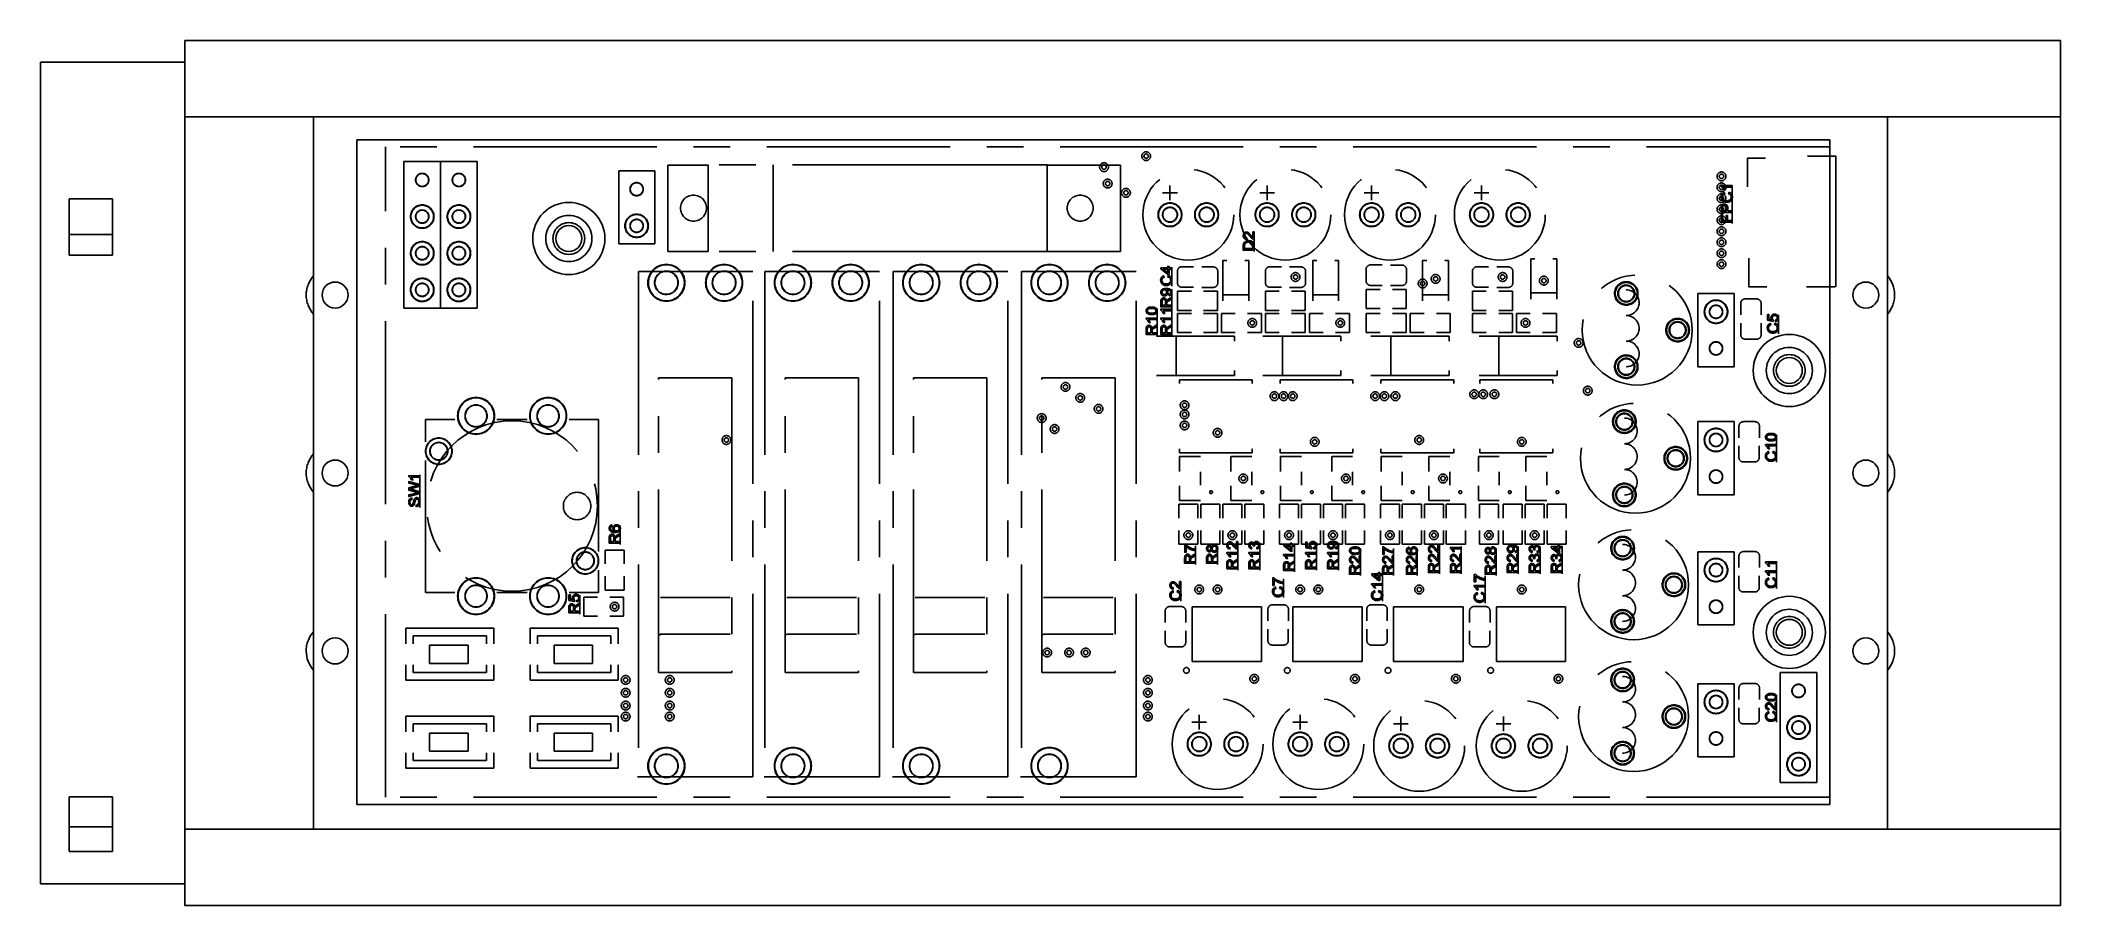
# Model space of a CAD drawing. Header units: millimetres. Extents: x -140 to 0, y -30 to 30.
import ezdxf

# ---------------------------------------------------------------- set-up
doc = ezdxf.new("R2010")
doc.units = ezdxf.units.MM
doc.linetypes.add('CENTERX2', pattern=[20.32, 12.7, -2.54, 2.54, -2.54])

msp = doc.modelspace()

# ---------------------------------------------------------------- linework, layer by layer
at = {"color": 7, "linetype": 'Continuous', "lineweight": 25}
for p, q in [((0, 30), (-130, 30)), ((-130, -30), (-130, 30)), ((0, -30), (0, 30)), ((-130, 28.5), (-140, 28.5)), ((-140, -28.5), (-140, 28.5)), ((0, 24.69), (-130, 24.69)), ((-121.08, 24.69), (-121.08, -24.69)), ((-12, -24.69), (-12, 24.69)), ((-16, 23.11), (-118.08, 23.11)), ((-118.08, 23.11), (-118.08, -22.98)), ((-16, -22.98), (-16, 23.11)), ((-135, 19.01), (-138, 19.01)), ((-138, 15.1), (-138, 19.01)), ((-135, 15.1), (-135, 19.01)), ((-135, 16.55), (-138, 16.55)), ((-135, 15.1), (-138, 15.1)), ((-12, 1.32), (-12, -1.32)), ((-138, -22.45), (-135, -22.45)), ((-138, -26.25), (-138, -22.45)), ((-135, -26.25), (-135, -22.45)), ((-118.08, -22.98), (-16, -22.98)), ((-135, -24.53), (-138, -24.53)), ((-130, -24.69), (0, -24.69)), ((-135, -26.25), (-138, -26.25)), ((-140, -28.5), (-130, -28.5)), ((-130, -30), (0, -30))]:
    msp.add_line(p, q, dxfattribs=at)
at = {"color": 7, "linetype": 'CENTERX2'}
for p, q in [((-116.08, -22.48), (-116.08, 22.61)), ((-16, 22.61), (-116, 22.61)), ((-16, 22.61), (-116, 22.61)), ((-16, -22.48), (-16, 22.52)), ((-114.81, 11.43), (-114.81, 21.59)), ((-114.81, 21.59), (-112.27, 21.59)), ((-112.27, 21.59), (-112.27, 19.68)), ((-112.27, 11.43), (-112.27, 21.59)), ((-112.27, 21.59), (-109.73, 21.59)), ((-109.73, 21.59), (-109.73, 19.68)), ((-96.52, 15.37), (-96.52, 21.34)), ((-96.52, 21.34), (-93.73, 21.34)), ((-93.73, 15.37), (-93.73, 21.37)), ((-75.18, 21.37), (-93.73, 21.37)), ((-89.23, 15.37), (-89.23, 21.37)), ((-70.23, 21.37), (-75.18, 21.37)), ((-70.23, 15.37), (-70.23, 21.37)), ((-65.15, 21.34), (-70.23, 21.34)), ((-65.15, 15.37), (-65.15, 21.34)), ((-20.45, 21.84), (-21.7, 21.84)), ((-21.7, 21.84), (-21.7, 19.84)), ((-17.53, 21.97), (-15.56, 21.97)), ((-15.57, 21.97), (-15.57, 12.9)), ((-112.27, 11.43), (-112.27, 19.68)), ((-109.73, 11.43), (-109.73, 19.68)), ((-99.92, 15.88), (-99.92, 20.95)), ((-99.92, 20.95), (-97.41, 20.95)), ((-97.41, 20.95), (-97.41, 15.88)), ((-61.72, 19.94), (-61.72, 18.92)), ((-54.99, 19.94), (-54.99, 18.92)), ((-47.75, 19.94), (-47.75, 18.92)), ((-40.13, 19.94), (-40.13, 18.92)), ((-22.75, 17.3), (-22.75, 19.92)), ((-62.23, 19.43), (-61.21, 19.43)), ((-55.5, 19.43), (-54.48, 19.43)), ((-48.26, 19.43), (-47.24, 19.43)), ((-40.64, 19.43), (-39.62, 19.43)), ((-97.41, 15.88), (-99.92, 15.88)), ((-55.88, 15.37), (-55.88, 16.68)), ((-93.73, 15.37), (-96.52, 15.37)), ((-75.18, 15.37), (-93.73, 15.37)), ((-70.23, 15.37), (-75.18, 15.37)), ((-70.23, 15.37), (-65.15, 15.37)), ((-61.59, 12.95), (-61.59, 14.26)), ((-60.1, 14.3), (-60.9, 14.3)), ((-59.52, 14.29), (-58.72, 14.29)), ((-58.05, 11.93), (-58.05, 14.74)), ((-58.05, 14.74), (-57.77, 14.74)), ((-56.25, 14.74), (-56.53, 14.74)), ((-56.25, 11.93), (-56.25, 14.74)), ((-54, 14.3), (-54.8, 14.3)), ((-53.43, 14.29), (-52.63, 14.29)), ((-51.83, 11.93), (-51.83, 14.74)), ((-51.83, 14.74), (-51.55, 14.74)), ((-50.03, 14.74), (-50.3, 14.74)), ((-50.03, 11.93), (-50.03, 14.74)), ((-48.13, 13.32), (-48.13, 14.12)), ((-47.02, 14.43), (-47.82, 14.43)), ((-46.44, 14.42), (-45.64, 14.42)), ((-45.33, 13.31), (-45.33, 14.11)), ((-44.21, 11.93), (-44.21, 14.74)), ((-44.21, 14.74), (-43.93, 14.74)), ((-42.41, 14.74), (-42.68, 14.74)), ((-42.41, 11.93), (-42.41, 14.74)), ((-39.65, 14.3), (-40.45, 14.3)), ((-39.07, 14.29), (-38.27, 14.29)), ((-36.72, 12.06), (-36.72, 14.86)), ((-36.72, 14.86), (-36.44, 14.86)), ((-34.91, 14.86), (-35.19, 14.86)), ((-34.91, 12.06), (-34.91, 14.86)), ((-21.61, 12.9), (-21.61, 14.9)), ((-90.62, 13.97), (-98.55, 13.97)), ((-98.55, 13.97), (-98.55, -21.08)), ((-90.62, -21.08), (-90.62, 13.97)), ((-81.85, 13.97), (-89.79, 13.97)), ((-89.79, 13.97), (-89.79, -21.08)), ((-81.85, -21.08), (-81.85, 13.97)), ((-72.96, 13.97), (-80.9, 13.97)), ((-80.9, 13.97), (-80.9, -21.08)), ((-72.96, -21.08), (-72.96, 13.97)), ((-64.07, 13.97), (-72.01, 13.97)), ((-72.01, 13.97), (-72.01, -21.08)), ((-64.07, -21.08), (-64.07, 13.97)), ((-61.59, 11.43), (-61.59, 12.74)), ((-61.21, 13.19), (-61.21, 13.99)), ((-60.1, 12.88), (-60.9, 12.88)), ((-59.52, 12.87), (-58.72, 12.87)), ((-58.41, 13.18), (-58.41, 13.98)), ((-55.11, 13.19), (-55.11, 13.99)), ((-54, 12.88), (-54.8, 12.88)), ((-53.43, 12.87), (-52.63, 12.87)), ((-52.32, 13.18), (-52.32, 13.98)), ((-47.16, 12.73), (-48.12, 12.73)), ((-48.12, 12.73), (-48.12, 11.4)), ((-47.02, 13.01), (-47.82, 13.01)), ((-46.44, 13), (-45.64, 13)), ((-46.31, 12.73), (-45.35, 12.73)), ((-45.35, 12.73), (-45.35, 11.4)), ((-40.76, 13.19), (-40.76, 13.99)), ((-39.65, 12.88), (-40.45, 12.88)), ((-39.07, 12.87), (-38.27, 12.87)), ((-37.96, 13.18), (-37.96, 13.98)), ((-20.36, 12.9), (-21.61, 12.9)), ((-15.62, 12.9), (-17.61, 12.9)), ((-112.27, 11.43), (-114.81, 11.43)), ((-109.73, 11.43), (-112.27, 11.43)), ((-62.61, 9.53), (-62.61, 11.41)), ((-61.59, 9.53), (-61.59, 11.41)), ((-60.24, 12.6), (-61.2, 12.6)), ((-61.2, 12.6), (-61.2, 11.28)), ((-61.2, 11.28), (-60.24, 11.28)), ((-59.39, 12.6), (-58.43, 12.6)), ((-58.43, 11.28), (-59.39, 11.28)), ((-58.43, 12.6), (-58.43, 11.28)), ((-58.05, 12.36), (-56.25, 12.36)), ((-54.15, 12.6), (-55.11, 12.6)), ((-55.11, 12.6), (-55.11, 11.28)), ((-55.11, 11.28), (-54.15, 11.28)), ((-53.29, 12.6), (-52.34, 12.6)), ((-52.34, 11.28), (-53.29, 11.28)), ((-52.34, 12.6), (-52.34, 11.28)), ((-51.83, 12.36), (-50.03, 12.36)), ((-48.12, 11.4), (-47.16, 11.4)), ((-45.35, 11.4), (-46.31, 11.4)), ((-44.21, 12.36), (-42.41, 12.36)), ((-39.8, 12.6), (-40.76, 12.6)), ((-40.76, 12.6), (-40.76, 11.28)), ((-40.76, 11.28), (-39.8, 11.28)), ((-38.94, 12.6), (-37.98, 12.6)), ((-37.98, 11.28), (-38.94, 11.28)), ((-37.98, 12.6), (-37.98, 11.28)), ((-36.72, 12.49), (-34.91, 12.49)), ((-25.15, 12.45), (-22.63, 12.45)), ((-25.15, 7.37), (-25.15, 12.45)), ((-22.63, 12.45), (-22.63, 7.37)), ((-22.17, 10.96), (-22.17, 11.76)), ((-21.06, 12.07), (-21.86, 12.07)), ((-20.75, 10.96), (-20.75, 11.76)), ((-60.24, 11.07), (-61.2, 11.07)), ((-61.2, 11.07), (-61.2, 9.75)), ((-59.39, 11.07), (-58.43, 11.07)), ((-58.43, 11.07), (-58.43, 9.75)), ((-57.2, 11.07), (-58.15, 11.07)), ((-58.15, 11.07), (-58.15, 9.75)), ((-56.34, 11.07), (-55.38, 11.07)), ((-55.38, 11.07), (-55.38, 9.75)), ((-54.15, 11.07), (-55.11, 11.07)), ((-55.11, 11.07), (-55.11, 9.75)), ((-53.29, 11.07), (-52.34, 11.07)), ((-52.34, 11.07), (-52.34, 9.75)), ((-51.1, 11.07), (-52.06, 11.07)), ((-52.06, 11.07), (-52.06, 9.75)), ((-50.25, 11.07), (-49.29, 11.07)), ((-49.29, 11.07), (-49.29, 9.75)), ((-47.16, 11.07), (-48.12, 11.07)), ((-48.12, 11.07), (-48.12, 9.75)), ((-46.31, 11.07), (-45.35, 11.07)), ((-45.35, 11.07), (-45.35, 9.75)), ((-44.11, 11.07), (-45.07, 11.07)), ((-45.07, 11.07), (-45.07, 9.75)), ((-43.26, 11.07), (-42.3, 11.07)), ((-42.3, 11.07), (-42.3, 9.75)), ((-39.8, 11.07), (-40.76, 11.07)), ((-40.76, 11.07), (-40.76, 9.75)), ((-38.94, 11.07), (-37.98, 11.07)), ((-37.98, 11.07), (-37.98, 9.75)), ((-36.75, 11.07), (-37.71, 11.07)), ((-37.71, 11.07), (-37.71, 9.75)), ((-35.9, 11.07), (-34.94, 11.07)), ((-34.94, 11.07), (-34.94, 9.75)), ((-22.17, 10.39), (-22.17, 9.59)), ((-20.75, 10.39), (-20.75, 9.59)), ((-19.56, 9.65), (-19.56, 10.96)), ((-62.65, 9.49), (-57.24, 9.49)), ((-61.28, 9.49), (-61.28, 6.76)), ((-61.2, 9.75), (-60.24, 9.75)), ((-58.43, 9.75), (-59.39, 9.75)), ((-58.15, 9.75), (-57.2, 9.75)), ((-57.24, 9.49), (-57.24, 9.14)), ((-55.38, 9.75), (-56.34, 9.75)), ((-55.28, 9.49), (-49.88, 9.49)), ((-55.11, 9.75), (-54.15, 9.75)), ((-53.92, 9.49), (-53.92, 6.76)), ((-52.34, 9.75), (-53.29, 9.75)), ((-52.06, 9.75), (-51.1, 9.75)), ((-49.29, 9.75), (-50.25, 9.75)), ((-49.88, 9.49), (-49.88, 9.14)), ((-48.12, 9.75), (-47.16, 9.75)), ((-47.79, 9.49), (-42.38, 9.49)), ((-46.42, 9.49), (-46.42, 6.76)), ((-45.35, 9.75), (-46.31, 9.75)), ((-45.07, 9.75), (-44.11, 9.75)), ((-42.3, 9.75), (-43.26, 9.75)), ((-42.38, 9.49), (-42.38, 9.14)), ((-40.76, 9.75), (-39.8, 9.75)), ((-40.29, 9.49), (-34.89, 9.49)), ((-37.98, 9.75), (-38.94, 9.75)), ((-38.93, 9.49), (-38.93, 6.76)), ((-37.71, 9.75), (-36.75, 9.75)), ((-34.94, 9.75), (-35.9, 9.75)), ((-34.89, 9.49), (-34.89, 9.14)), ((-21.06, 9.28), (-21.86, 9.28)), ((-57.24, 6.76), (-57.24, 7.11)), ((-49.88, 6.76), (-49.88, 7.11)), ((-42.38, 6.76), (-42.38, 7.11)), ((-34.89, 6.76), (-34.89, 7.11)), ((-22.63, 7.37), (-25.15, 7.37)), ((-97.16, -13.84), (-97.16, 6.6)), ((-97.16, 6.6), (-92.08, 6.6)), ((-92.08, 6.6), (-92.08, -13.84)), ((-88.39, -13.84), (-88.39, 6.6)), ((-88.39, 6.6), (-83.31, 6.6)), ((-83.31, 6.6), (-83.31, -13.84)), ((-79.5, -13.84), (-79.5, 6.6)), ((-79.5, 6.6), (-74.42, 6.6)), ((-74.42, 6.6), (-74.42, -13.84)), ((-70.61, -13.84), (-70.61, 6.6)), ((-70.61, 6.6), (-65.53, 6.6)), ((-65.53, 6.6), (-65.53, -13.84)), ((-62.65, 6.76), (-57.24, 6.76)), ((-56.02, 6.46), (-61.07, 6.46)), ((-61.07, 6.46), (-61.07, 6.2)), ((-56.02, 6.2), (-56.02, 6.46)), ((-55.28, 6.76), (-49.88, 6.76)), ((-49.04, 6.46), (-54.09, 6.46)), ((-54.09, 6.46), (-54.09, 6.2)), ((-49.04, 6.2), (-49.04, 6.46)), ((-47.79, 6.76), (-42.38, 6.76)), ((-42.05, 6.46), (-47.1, 6.46)), ((-47.1, 6.46), (-47.1, 6.2)), ((-42.05, 6.2), (-42.05, 6.46)), ((-40.29, 6.76), (-34.89, 6.76)), ((-35.19, 6.46), (-40.25, 6.46)), ((-40.25, 6.46), (-40.25, 6.2)), ((-35.19, 6.2), (-35.19, 6.46)), ((-111.27, 3.71), (-113.31, 3.71)), ((-113.31, 3.71), (-113.31, 2.16)), ((-106.27, 3.71), (-108.36, 3.71)), ((-101.32, 3.71), (-103.36, 3.71)), ((-101.32, -5.44), (-101.32, 3.71)), ((-25.15, 3.56), (-22.63, 3.56)), ((-25.15, -1.52), (-25.15, 3.56)), ((-22.63, 3.56), (-22.63, -1.52)), ((-22.29, 2.45), (-22.29, 3.25)), ((-21.18, 3.56), (-21.98, 3.56)), ((-20.87, 2.45), (-20.87, 3.25)), ((-61.07, 1.41), (-61.07, 1.67)), ((-56.02, 1.41), (-61.07, 1.41)), ((-56.02, 1.67), (-56.02, 1.41)), ((-54.09, 1.41), (-54.09, 1.67)), ((-49.04, 1.41), (-54.09, 1.41)), ((-49.04, 1.67), (-49.04, 1.41)), ((-47.1, 1.41), (-47.1, 1.67)), ((-42.05, 1.41), (-47.1, 1.41)), ((-42.05, 1.67), (-42.05, 1.41)), ((-40.25, 1.41), (-40.25, 1.67)), ((-35.19, 1.41), (-40.25, 1.41)), ((-35.19, 1.67), (-35.19, 1.41)), ((-22.3, 1.88), (-22.3, 1.08)), ((-20.88, 1.88), (-20.88, 1.08)), ((-19.68, 0.76), (-19.68, 2.64)), ((-113.31, 0.86), (-113.31, -8.29)), ((-59.6, 1.15), (-61.05, 1.15)), ((-61.05, 1.15), (-61.05, 0.11)), ((-59.6, 0.07), (-59.6, -0.84)), ((-56.04, 1.15), (-57.5, 1.15)), ((-57.5, 1.15), (-57.5, 0.11)), ((-56.04, 0.07), (-56.04, -0.84)), ((-52.61, 1.15), (-54.07, 1.15)), ((-54.07, 1.15), (-54.07, 0.11)), ((-52.61, 0.07), (-52.61, -0.84)), ((-49.06, 1.15), (-50.51, 1.15)), ((-50.51, 1.15), (-50.51, 0.11)), ((-49.06, 0.07), (-49.06, -0.84)), ((-45.63, 1.15), (-47.08, 1.15)), ((-47.08, 1.15), (-47.08, 0.11)), ((-45.63, 0.07), (-45.63, -0.84)), ((-42.33, 1.15), (-43.78, 1.15)), ((-43.78, 1.15), (-43.78, 0.11)), ((-42.33, 0.07), (-42.33, -0.84)), ((-38.9, 1.15), (-40.35, 1.15)), ((-40.35, 1.15), (-40.35, 0.11)), ((-38.9, 0.07), (-38.9, -0.84)), ((-35.6, 1.15), (-37.05, 1.15)), ((-37.05, 1.15), (-37.05, 0.11)), ((-35.6, 0.07), (-35.6, -0.84)), ((-21.19, 0.77), (-21.99, 0.77)), ((-113.7, -2.39), (-113.7, -0.12)), ((-61.05, -1.91), (-61.05, -0.88)), ((-57.5, -1.91), (-57.5, -0.88)), ((-54.07, -1.91), (-54.07, -0.88)), ((-50.51, -1.91), (-50.51, -0.88)), ((-47.08, -1.91), (-47.08, -0.88)), ((-43.78, -1.91), (-43.78, -0.88)), ((-40.35, -1.91), (-40.35, -0.88)), ((-37.05, -1.91), (-37.05, -0.88)), ((-59.79, -2.17), (-61.11, -2.17)), ((-61.11, -2.17), (-61.11, -3.13)), ((-59.6, -1.91), (-61.05, -1.91)), ((-59.79, -3.13), (-59.79, -2.17)), ((-59.59, -3.13), (-59.59, -2.17)), ((-59.59, -2.17), (-58.27, -2.17)), ((-58.27, -2.17), (-58.27, -3.13)), ((-56.74, -2.17), (-58.06, -2.17)), ((-58.06, -2.17), (-58.06, -3.13)), ((-56.04, -1.91), (-57.5, -1.91)), ((-56.74, -3.13), (-56.74, -2.17)), ((-56.54, -3.13), (-56.54, -2.17)), ((-56.54, -2.17), (-55.22, -2.17)), ((-55.22, -2.17), (-55.22, -3.13)), ((-52.81, -2.17), (-54.13, -2.17)), ((-54.13, -2.17), (-54.13, -3.13)), ((-52.61, -1.91), (-54.07, -1.91)), ((-52.81, -3.13), (-52.81, -2.17)), ((-52.6, -3.13), (-52.6, -2.17)), ((-52.6, -2.17), (-51.28, -2.17)), ((-51.28, -2.17), (-51.28, -3.13)), ((-49.76, -2.17), (-51.08, -2.17)), ((-51.08, -2.17), (-51.08, -3.13)), ((-49.06, -1.91), (-50.51, -1.91)), ((-49.76, -3.13), (-49.76, -2.17)), ((-49.56, -3.13), (-49.56, -2.17)), ((-49.56, -2.17), (-48.23, -2.17)), ((-48.23, -2.17), (-48.23, -3.13)), ((-45.82, -2.17), (-47.14, -2.17)), ((-47.14, -2.17), (-47.14, -3.13)), ((-45.63, -1.91), (-47.08, -1.91)), ((-45.82, -3.13), (-45.82, -2.17)), ((-45.62, -3.13), (-45.62, -2.17)), ((-45.62, -2.17), (-44.3, -2.17)), ((-44.3, -2.17), (-44.3, -3.13)), ((-42.77, -2.17), (-44.09, -2.17)), ((-44.09, -2.17), (-44.09, -3.13)), ((-42.33, -1.91), (-43.78, -1.91)), ((-42.77, -3.13), (-42.77, -2.17)), ((-42.57, -3.13), (-42.57, -2.17)), ((-42.57, -2.17), (-41.25, -2.17)), ((-41.25, -2.17), (-41.25, -3.13)), ((-38.9, -1.91), (-40.35, -1.91)), ((-38.96, -2.17), (-40.28, -2.17)), ((-40.28, -2.17), (-40.28, -3.13)), ((-38.96, -3.13), (-38.96, -2.17)), ((-38.63, -3.13), (-38.63, -2.17)), ((-38.63, -2.17), (-37.31, -2.17)), ((-37.31, -2.17), (-37.31, -3.13)), ((-35.79, -2.17), (-37.11, -2.17)), ((-37.11, -2.17), (-37.11, -3.13)), ((-35.6, -1.91), (-37.05, -1.91)), ((-35.79, -3.13), (-35.79, -2.17)), ((-35.59, -3.13), (-35.59, -2.17)), ((-35.59, -2.17), (-34.26, -2.17)), ((-34.26, -2.17), (-34.26, -3.13)), ((-22.63, -1.52), (-25.15, -1.52)), ((-99.82, -4.95), (-99.82, -3.64)), ((-61.11, -4.94), (-61.11, -3.98)), ((-59.79, -3.98), (-59.79, -4.94)), ((-59.59, -3.98), (-59.59, -4.94)), ((-58.27, -4.94), (-58.27, -3.98)), ((-58.06, -4.94), (-58.06, -3.98)), ((-56.74, -3.98), (-56.74, -4.94)), ((-56.54, -3.98), (-56.54, -4.94)), ((-55.22, -4.94), (-55.22, -3.98)), ((-54.13, -4.94), (-54.13, -3.98)), ((-52.81, -3.98), (-52.81, -4.94)), ((-52.6, -3.98), (-52.6, -4.94)), ((-51.28, -4.94), (-51.28, -3.98)), ((-51.08, -4.94), (-51.08, -3.98)), ((-49.76, -3.98), (-49.76, -4.94)), ((-49.56, -3.98), (-49.56, -4.94)), ((-48.23, -4.94), (-48.23, -3.98)), ((-47.14, -4.94), (-47.14, -3.98)), ((-45.82, -3.98), (-45.82, -4.94)), ((-45.62, -3.98), (-45.62, -4.94)), ((-44.3, -4.94), (-44.3, -3.98)), ((-44.09, -4.94), (-44.09, -3.98)), ((-42.77, -3.98), (-42.77, -4.94)), ((-42.57, -3.98), (-42.57, -4.94)), ((-41.25, -4.94), (-41.25, -3.98)), ((-40.28, -4.94), (-40.28, -3.98)), ((-38.96, -3.98), (-38.96, -4.94)), ((-38.63, -3.98), (-38.63, -4.94)), ((-37.31, -4.94), (-37.31, -3.98)), ((-37.11, -4.94), (-37.11, -3.98)), ((-35.79, -3.98), (-35.79, -4.94)), ((-35.59, -3.98), (-35.59, -4.94)), ((-34.26, -4.94), (-34.26, -3.98)), ((-99.54, -5.35), (-100.86, -5.35)), ((-100.86, -5.35), (-100.86, -6.3)), ((-99.54, -6.3), (-99.54, -5.35)), ((-59.79, -4.94), (-61.11, -4.94)), ((-59.94, -6.35), (-59.94, -5.04)), ((-59.59, -4.94), (-58.27, -4.94)), ((-58.42, -6.35), (-58.42, -5.04)), ((-56.74, -4.94), (-58.06, -4.94)), ((-57.02, -6.73), (-57.02, -4.85)), ((-56.54, -4.94), (-55.22, -4.94)), ((-55.5, -6.73), (-55.5, -4.85)), ((-52.81, -4.94), (-54.13, -4.94)), ((-53.09, -6.86), (-53.09, -4.98)), ((-52.6, -4.94), (-51.28, -4.94)), ((-51.56, -6.73), (-51.56, -4.85)), ((-49.76, -4.94), (-51.08, -4.94)), ((-50.04, -6.73), (-50.04, -4.85)), ((-49.56, -4.94), (-48.23, -4.94)), ((-48.51, -7.11), (-48.51, -5.23)), ((-45.82, -4.94), (-47.14, -4.94)), ((-46.23, -7.11), (-46.23, -5.23)), ((-45.62, -4.94), (-44.3, -4.94)), ((-44.58, -7.11), (-44.58, -5.23)), ((-42.77, -4.94), (-44.09, -4.94)), ((-43.05, -6.99), (-43.05, -5.1)), ((-42.57, -4.94), (-41.25, -4.94)), ((-41.53, -6.99), (-41.53, -5.1)), ((-38.96, -4.94), (-40.28, -4.94)), ((-39.12, -7.11), (-39.12, -5.23)), ((-38.63, -4.94), (-37.31, -4.94)), ((-37.59, -6.99), (-37.59, -5.1)), ((-35.79, -4.94), (-37.11, -4.94)), ((-36.07, -6.99), (-36.07, -5.1)), ((-35.59, -4.94), (-34.26, -4.94)), ((-34.54, -6.99), (-34.54, -5.1)), ((-25.15, -5.46), (-22.63, -5.46)), ((-25.15, -10.54), (-25.15, -5.46)), ((-22.63, -5.46), (-22.63, -10.54)), ((-21.18, -5.45), (-21.98, -5.45)), ((-101.32, -8.29), (-101.32, -6.74)), ((-22.29, -6.56), (-22.29, -5.76)), ((-20.87, -6.56), (-20.87, -5.76)), ((-19.68, -8), (-19.68, -6.12)), ((-113.31, -8.29), (-111.27, -8.29)), ((-108.36, -8.29), (-106.27, -8.29)), ((-103.36, -8.29), (-101.32, -8.29)), ((-100.86, -8.12), (-100.86, -7.16)), ((-99.54, -8.12), (-100.86, -8.12)), ((-99.54, -7.16), (-99.54, -8.12)), ((-60.96, -8.89), (-60.96, -7.58)), ((-53.85, -8.64), (-53.85, -7.33)), ((-46.99, -8.89), (-46.99, -7.01)), ((-39.88, -9.02), (-39.88, -7.14)), ((-22.3, -7.14), (-22.3, -7.94)), ((-21.19, -8.25), (-21.99, -8.25)), ((-20.88, -7.14), (-20.88, -7.94)), ((-102.62, -9.78), (-102.62, -8.47)), ((-101.39, -8.61), (-102.35, -8.61)), ((-102.35, -8.61), (-102.35, -9.93)), ((-100.54, -8.61), (-99.58, -8.61)), ((-99.58, -8.61), (-99.58, -9.93)), ((-97.03, -8.64), (-92.2, -8.64)), ((-88.27, -8.64), (-83.44, -8.64)), ((-79.38, -8.64), (-74.55, -8.64)), ((-70.49, -8.64), (-65.66, -8.64)), ((-62.05, -10.37), (-62.05, -9.57)), ((-60.94, -9.26), (-61.74, -9.26)), ((-60.63, -10.37), (-60.63, -9.57)), ((-55.38, -9.27), (-60.19, -9.27)), ((-60.19, -9.27), (-60.19, -9.78)), ((-60.19, -9.78), (-60.19, -13.08)), ((-55.38, -13.08), (-55.38, -9.27)), ((-54.93, -10.25), (-54.93, -9.45)), ((-53.82, -9.14), (-54.62, -9.14)), ((-53.51, -10.25), (-53.51, -9.45)), ((-48.4, -9.27), (-53.2, -9.27)), ((-53.2, -9.27), (-53.2, -9.78)), ((-53.2, -9.78), (-53.2, -13.08)), ((-48.4, -13.08), (-48.4, -9.27)), ((-48.08, -10.25), (-48.08, -9.45)), ((-46.97, -9.14), (-47.77, -9.14)), ((-46.66, -10.25), (-46.66, -9.45)), ((-41.41, -9.27), (-46.22, -9.27)), ((-46.22, -9.27), (-46.22, -9.78)), ((-46.22, -9.78), (-46.22, -13.08)), ((-41.41, -13.08), (-41.41, -9.27)), ((-40.96, -10.37), (-40.96, -9.57)), ((-39.85, -9.26), (-40.65, -9.26)), ((-39.54, -10.37), (-39.54, -9.57)), ((-34.3, -9.27), (-39.1, -9.27)), ((-39.1, -9.27), (-39.1, -9.78)), ((-39.1, -9.78), (-39.1, -13.08)), ((-34.3, -13.08), (-34.3, -9.27)), ((-108.58, -10.77), (-114.68, -10.77)), ((-114.68, -11.84), (-114.68, -10.77)), ((-108.58, -11.84), (-108.58, -10.77)), ((-99.95, -10.77), (-106.05, -10.77)), ((-106.05, -11.84), (-106.05, -10.77)), ((-102.35, -9.93), (-101.39, -9.93)), ((-99.58, -9.93), (-100.54, -9.93)), ((-99.95, -11.84), (-99.95, -10.77)), ((-97.03, -11.18), (-97.16, -11.3)), ((-92.2, -11.18), (-97.03, -11.18)), ((-88.27, -11.18), (-88.39, -11.3)), ((-83.44, -11.18), (-88.27, -11.18)), ((-79.38, -11.18), (-79.5, -11.3)), ((-74.55, -11.18), (-79.38, -11.18)), ((-70.49, -11.18), (-70.61, -11.3)), ((-65.66, -11.18), (-70.49, -11.18)), ((-62.05, -10.95), (-62.05, -11.75)), ((-60.63, -10.95), (-60.63, -11.75)), ((-54.94, -10.82), (-54.94, -11.62)), ((-53.52, -10.82), (-53.52, -11.62)), ((-48.08, -10.82), (-48.08, -11.62)), ((-46.66, -10.82), (-46.66, -11.62)), ((-40.97, -10.95), (-40.97, -11.75)), ((-39.55, -10.95), (-39.55, -11.75)), ((-22.63, -10.54), (-25.15, -10.54)), ((-114.17, -11.84), (-114.17, -11.3)), ((-114.17, -11.3), (-109.09, -11.3)), ((-113.03, -13.21), (-113.03, -11.94)), ((-113.03, -11.94), (-110.36, -11.94)), ((-110.36, -11.94), (-110.36, -13.21)), ((-109.09, -11.3), (-109.09, -11.84)), ((-105.54, -11.84), (-105.54, -11.3)), ((-105.54, -11.3), (-100.46, -11.3)), ((-104.39, -13.21), (-104.39, -11.94)), ((-104.39, -11.94), (-101.73, -11.94)), ((-101.73, -11.94), (-101.73, -13.21)), ((-100.46, -11.3), (-100.46, -11.84)), ((-60.94, -12.06), (-61.74, -12.06)), ((-53.83, -11.93), (-54.63, -11.93)), ((-46.97, -11.93), (-47.77, -11.93)), ((-39.86, -12.06), (-40.66, -12.06)), ((-114.68, -14.37), (-114.68, -13.3)), ((-114.17, -13.84), (-114.17, -13.3)), ((-109.09, -13.84), (-114.17, -13.84)), ((-110.36, -13.21), (-113.03, -13.21)), ((-109.09, -13.3), (-109.09, -13.84)), ((-108.58, -14.37), (-108.58, -13.3)), ((-106.05, -14.37), (-106.05, -13.3)), ((-105.54, -13.84), (-105.54, -13.3)), ((-100.46, -13.84), (-105.54, -13.84)), ((-101.73, -13.21), (-104.39, -13.21)), ((-100.46, -13.3), (-100.46, -13.84)), ((-99.95, -14.37), (-99.95, -13.3)), ((-92.08, -13.84), (-97.16, -13.84)), ((-83.31, -13.84), (-88.39, -13.84)), ((-74.42, -13.84), (-79.5, -13.84)), ((-65.53, -13.84), (-70.61, -13.84)), ((-60.19, -13.08), (-55.38, -13.08)), ((-53.2, -13.08), (-48.4, -13.08)), ((-46.22, -13.08), (-41.41, -13.08)), ((-39.1, -13.08), (-34.3, -13.08)), ((-16.89, -13.84), (-19.43, -13.84)), ((-19.43, -13.84), (-19.43, -21.46)), ((-16.89, -15.75), (-16.89, -13.84)), ((-108.58, -14.37), (-114.68, -14.37)), ((-99.95, -14.37), (-106.05, -14.37)), ((-25.15, -14.61), (-22.63, -14.61)), ((-25.15, -19.68), (-25.15, -14.61)), ((-22.63, -14.61), (-22.63, -19.68)), ((-22.29, -15.71), (-22.29, -14.91)), ((-21.18, -14.6), (-21.98, -14.6)), ((-20.87, -15.71), (-20.87, -14.91)), ((-19.68, -17.27), (-19.68, -15.39)), ((-59.69, -16.76), (-59.69, -17.78)), ((-52.7, -16.76), (-52.7, -17.78)), ((-22.3, -16.28), (-22.3, -17.08)), ((-20.88, -16.28), (-20.88, -17.08)), ((-16.89, -21.46), (-16.89, -15.75)), ((-108.58, -16.87), (-114.68, -16.87)), ((-114.68, -17.94), (-114.68, -16.87)), ((-114.17, -17.94), (-114.17, -17.4)), ((-114.17, -17.4), (-109.09, -17.4)), ((-113.03, -19.3), (-113.03, -18.03)), ((-113.03, -18.03), (-110.36, -18.03)), ((-110.36, -18.03), (-110.36, -19.3)), ((-109.09, -17.4), (-109.09, -17.94)), ((-108.58, -17.94), (-108.58, -16.87)), ((-99.95, -16.87), (-106.05, -16.87)), ((-106.05, -17.94), (-106.05, -16.87)), ((-105.54, -17.94), (-105.54, -17.4)), ((-105.54, -17.4), (-100.46, -17.4)), ((-104.39, -19.3), (-104.39, -18.03)), ((-104.39, -18.03), (-101.73, -18.03)), ((-101.73, -18.03), (-101.73, -19.3)), ((-100.46, -17.4), (-100.46, -17.94)), ((-99.95, -17.94), (-99.95, -16.87)), ((-60.2, -17.27), (-59.18, -17.27)), ((-53.21, -17.27), (-52.2, -17.27)), ((-46.23, -17.4), (-45.21, -17.4)), ((-45.72, -16.89), (-45.72, -17.91)), ((-39.12, -17.4), (-38.1, -17.4)), ((-38.61, -16.89), (-38.61, -17.91)), ((-21.19, -17.39), (-21.99, -17.39)), ((-114.68, -20.47), (-114.68, -19.4)), ((-114.17, -19.94), (-114.17, -19.4)), ((-110.36, -19.3), (-113.03, -19.3)), ((-109.09, -19.4), (-109.09, -19.94)), ((-108.58, -20.47), (-108.58, -19.4)), ((-106.05, -20.47), (-106.05, -19.4)), ((-105.54, -19.94), (-105.54, -19.4)), ((-101.73, -19.3), (-104.39, -19.3)), ((-100.46, -19.4), (-100.46, -19.94)), ((-99.95, -20.47), (-99.95, -19.4)), ((-108.58, -20.47), (-114.68, -20.47)), ((-109.09, -19.94), (-114.17, -19.94)), ((-99.95, -20.47), (-106.05, -20.47)), ((-100.46, -19.94), (-105.54, -19.94)), ((-22.63, -19.68), (-25.15, -19.68)), ((-90.62, -21.08), (-98.62, -21.08)), ((-81.85, -21.08), (-89.85, -21.08)), ((-72.96, -21.08), (-80.96, -21.08)), ((-64.07, -21.08), (-72.07, -21.08)), ((-19.43, -21.46), (-16.89, -21.46)), ((-16, -22.48), (-116, -22.48))]:
    msp.add_line(p, q, dxfattribs=at)
at = {"color": 7, "linetype": 'Continuous', "flags": 128}
for points in [[(-22.75, 19.93), (-22.75, 19.83), (-22.75, 19.83), (-23.34, 19.83), (-23.34, 19.83), (-23.33, 19.82), (-23.31, 19.79), (-23.3, 19.77), (-23.28, 19.74), (-23.27, 19.71), (-23.25, 19.69), (-23.24, 19.66), (-23.23, 19.64), (-23.23, 19.64), (-23.32, 19.64), (-23.32, 19.64), (-23.34, 19.68), (-23.36, 19.72), (-23.39, 19.75), (-23.41, 19.78), (-23.44, 19.81), (-23.46, 19.83), (-23.49, 19.85), (-23.51, 19.87), (-23.51, 19.87), (-23.51, 19.93), (-23.51, 19.93), (-22.75, 19.93)], [(-23.02, 19.36), (-22.99, 19.46), (-22.99, 19.46), (-22.96, 19.45), (-22.94, 19.44), (-22.91, 19.43), (-22.89, 19.42), (-22.86, 19.4), (-22.84, 19.38), (-22.82, 19.37), (-22.81, 19.35), (-22.79, 19.32), (-22.78, 19.3), (-22.77, 19.28), (-22.76, 19.25), (-22.75, 19.22), (-22.74, 19.2), (-22.74, 19.17), (-22.74, 19.14), (-22.74, 19.14), (-22.74, 19.11), (-22.74, 19.08), (-22.75, 19.05), (-22.75, 19.02), (-22.76, 19), (-22.77, 18.97), (-22.78, 18.95), (-22.79, 18.93), (-22.8, 18.91), (-22.82, 18.89), (-22.83, 18.88), (-22.85, 18.86), (-22.87, 18.85), (-22.89, 18.83), (-22.91, 18.82), (-22.93, 18.81), (-22.96, 18.8), (-22.98, 18.79), (-23.01, 18.79), (-23.03, 18.78), (-23.06, 18.78), (-23.08, 18.77), (-23.11, 18.77), (-23.14, 18.77), (-23.14, 18.77), (-23.17, 18.77), (-23.19, 18.77), (-23.22, 18.78), (-23.25, 18.78), (-23.27, 18.79), (-23.3, 18.8), (-23.32, 18.8), (-23.34, 18.82), (-23.36, 18.83), (-23.38, 18.84), (-23.4, 18.86), (-23.42, 18.87), (-23.44, 18.89), (-23.45, 18.91), (-23.46, 18.93), (-23.48, 18.95), (-23.49, 18.97), (-23.5, 18.99), (-23.5, 19.01), (-23.51, 19.04), (-23.52, 19.06), (-23.52, 19.09), (-23.52, 19.11), (-23.52, 19.14), (-23.52, 19.14), (-23.52, 19.16), (-23.52, 19.19), (-23.51, 19.22), (-23.51, 19.24), (-23.5, 19.27), (-23.49, 19.29), (-23.48, 19.31), (-23.46, 19.33), (-23.45, 19.35), (-23.43, 19.37), (-23.41, 19.39), (-23.39, 19.4), (-23.37, 19.41), (-23.35, 19.42), (-23.33, 19.43), (-23.3, 19.44), (-23.3, 19.44), (-23.28, 19.34), (-23.28, 19.34), (-23.3, 19.33), (-23.32, 19.32), (-23.33, 19.31), (-23.35, 19.3), (-23.36, 19.29), (-23.38, 19.28), (-23.39, 19.27), (-23.4, 19.26), (-23.41, 19.25), (-23.41, 19.23), (-23.42, 19.22), (-23.43, 19.2), (-23.43, 19.19), (-23.43, 19.17), (-23.43, 19.15), (-23.43, 19.13), (-23.43, 19.13), (-23.43, 19.11), (-23.43, 19.09), (-23.43, 19.07), (-23.42, 19.05), (-23.42, 19.03), (-23.41, 19.02), (-23.4, 19), (-23.39, 18.98), (-23.38, 18.97), (-23.37, 18.96), (-23.36, 18.94), (-23.34, 18.93), (-23.33, 18.92), (-23.31, 18.92), (-23.3, 18.91), (-23.28, 18.9), (-23.25, 18.89), (-23.21, 18.88), (-23.17, 18.88), (-23.14, 18.88), (-23.14, 18.88), (-23.11, 18.88), (-23.09, 18.88), (-23.07, 18.88), (-23.05, 18.88), (-23.03, 18.89), (-23.01, 18.89), (-22.99, 18.9), (-22.97, 18.91), (-22.95, 18.91), (-22.94, 18.92), (-22.92, 18.93), (-22.91, 18.94), (-22.9, 18.95), (-22.88, 18.97), (-22.87, 18.98), (-22.86, 19), (-22.86, 19.01), (-22.85, 19.03), (-22.84, 19.04), (-22.84, 19.06), (-22.83, 19.08), (-22.83, 19.09), (-22.83, 19.11), (-22.83, 19.13), (-22.83, 19.13), (-22.83, 19.15), (-22.83, 19.17), (-22.84, 19.19), (-22.84, 19.21), (-22.85, 19.23), (-22.86, 19.24), (-22.87, 19.26), (-22.88, 19.27), (-22.89, 19.29), (-22.9, 19.3), (-22.92, 19.31), (-22.94, 19.32), (-22.96, 19.33), (-22.98, 19.34), (-23, 19.35), (-23.02, 19.36)], [(-22.75, 18.07), (-23.51, 18.07), (-23.51, 18.07), (-23.51, 18.36), (-23.51, 18.36), (-23.51, 18.37), (-23.51, 18.39), (-23.51, 18.41), (-23.51, 18.42), (-23.51, 18.44), (-23.51, 18.45), (-23.51, 18.46), (-23.51, 18.47), (-23.51, 18.47), (-23.5, 18.5), (-23.49, 18.52), (-23.48, 18.55), (-23.47, 18.57), (-23.46, 18.59), (-23.44, 18.6), (-23.42, 18.62), (-23.4, 18.63), (-23.37, 18.64), (-23.35, 18.65), (-23.32, 18.65), (-23.29, 18.65), (-23.29, 18.65), (-23.27, 18.65), (-23.25, 18.65), (-23.23, 18.64), (-23.2, 18.64), (-23.18, 18.63), (-23.17, 18.62), (-23.15, 18.6), (-23.13, 18.59), (-23.11, 18.57), (-23.1, 18.55), (-23.09, 18.53), (-23.08, 18.5), (-23.07, 18.47), (-23.07, 18.44), (-23.06, 18.41), (-23.06, 18.37), (-23.06, 18.37), (-23.06, 18.17), (-23.06, 18.17), (-22.75, 18.17), (-22.75, 18.17), (-22.75, 18.07)], [(-23.15, 18.17), (-23.15, 18.37), (-23.15, 18.37), (-23.15, 18.39), (-23.15, 18.41), (-23.16, 18.43), (-23.16, 18.45), (-23.17, 18.47), (-23.17, 18.48), (-23.18, 18.49), (-23.19, 18.5), (-23.2, 18.51), (-23.21, 18.52), (-23.22, 18.53), (-23.23, 18.53), (-23.24, 18.54), (-23.26, 18.54), (-23.27, 18.54), (-23.29, 18.54), (-23.29, 18.54), (-23.31, 18.54), (-23.34, 18.54), (-23.35, 18.53), (-23.37, 18.52), (-23.39, 18.51), (-23.4, 18.49), (-23.41, 18.48), (-23.42, 18.46), (-23.42, 18.46), (-23.42, 18.45), (-23.42, 18.44), (-23.42, 18.43), (-23.42, 18.42), (-23.42, 18.41), (-23.42, 18.4), (-23.42, 18.38), (-23.42, 18.37), (-23.42, 18.37), (-23.42, 18.17), (-23.42, 18.17), (-23.15, 18.17)], [(-22.75, 17.39), (-23.51, 17.39), (-23.51, 17.39), (-23.51, 17.92), (-23.51, 17.92), (-23.42, 17.92), (-23.42, 17.92), (-23.42, 17.5), (-23.42, 17.5), (-23.18, 17.5), (-23.18, 17.5), (-23.18, 17.85), (-23.18, 17.85), (-23.09, 17.85), (-23.09, 17.85), (-23.09, 17.5), (-23.09, 17.5), (-22.75, 17.5), (-22.75, 17.5), (-22.75, 17.39)], [(-55.98, 16.72), (-55.88, 16.72), (-55.88, 16.72), (-55.88, 16.2), (-55.88, 16.2), (-55.9, 16.2), (-55.91, 16.2), (-55.93, 16.2), (-55.95, 16.21), (-55.95, 16.21), (-55.97, 16.22), (-56, 16.23), (-56.03, 16.25), (-56.05, 16.27), (-56.06, 16.28), (-56.08, 16.29), (-56.09, 16.31), (-56.1, 16.32), (-56.12, 16.34), (-56.13, 16.36), (-56.15, 16.38), (-56.16, 16.4), (-56.16, 16.4), (-56.19, 16.43), (-56.21, 16.46), (-56.23, 16.48), (-56.25, 16.5), (-56.27, 16.53), (-56.29, 16.54), (-56.31, 16.56), (-56.32, 16.57), (-56.34, 16.58), (-56.35, 16.59), (-56.36, 16.6), (-56.38, 16.61), (-56.39, 16.61), (-56.4, 16.61), (-56.42, 16.62), (-56.43, 16.62), (-56.43, 16.62), (-56.44, 16.62), (-56.46, 16.61), (-56.47, 16.61), (-56.48, 16.61), (-56.49, 16.6), (-56.5, 16.59), (-56.51, 16.58), (-56.52, 16.58), (-56.53, 16.56), (-56.53, 16.55), (-56.54, 16.54), (-56.55, 16.53), (-56.55, 16.51), (-56.55, 16.5), (-56.55, 16.48), (-56.55, 16.46), (-56.55, 16.46), (-56.55, 16.45), (-56.55, 16.43), (-56.55, 16.41), (-56.55, 16.4), (-56.54, 16.39), (-56.53, 16.37), (-56.53, 16.36), (-56.52, 16.35), (-56.51, 16.34), (-56.5, 16.33), (-56.49, 16.32), (-56.47, 16.32), (-56.46, 16.31), (-56.45, 16.31), (-56.43, 16.31), (-56.42, 16.3), (-56.42, 16.3), (-56.43, 16.21), (-56.43, 16.21), (-56.45, 16.21), (-56.48, 16.22), (-56.5, 16.22), (-56.52, 16.23), (-56.54, 16.24), (-56.56, 16.25), (-56.57, 16.27), (-56.59, 16.29), (-56.6, 16.3), (-56.61, 16.32), (-56.62, 16.34), (-56.63, 16.36), (-56.63, 16.39), (-56.64, 16.41), (-56.64, 16.44), (-56.64, 16.47), (-56.64, 16.47), (-56.64, 16.49), (-56.64, 16.52), (-56.63, 16.55), (-56.63, 16.57), (-56.62, 16.59), (-56.61, 16.61), (-56.6, 16.63), (-56.58, 16.65), (-56.57, 16.66), (-56.55, 16.68), (-56.53, 16.69), (-56.51, 16.7), (-56.49, 16.71), (-56.47, 16.71), (-56.45, 16.71), (-56.43, 16.72), (-56.43, 16.72), (-56.41, 16.71), (-56.39, 16.71), (-56.36, 16.7), (-56.34, 16.7), (-56.32, 16.69), (-56.3, 16.67), (-56.27, 16.66), (-56.25, 16.64), (-56.24, 16.62), (-56.22, 16.61), (-56.21, 16.6), (-56.19, 16.58), (-56.18, 16.56), (-56.16, 16.54), (-56.14, 16.52), (-56.12, 16.49), (-56.12, 16.49), (-56.1, 16.47), (-56.09, 16.45), (-56.07, 16.43), (-56.06, 16.42), (-56.05, 16.4), (-56.04, 16.39), (-56.03, 16.38), (-56.03, 16.37), (-56.01, 16.36), (-56, 16.35), (-55.99, 16.33), (-55.98, 16.32), (-55.98, 16.32), (-55.98, 16.72)], [(-55.88, 15.45), (-56.64, 15.45), (-56.64, 15.45), (-56.64, 15.73), (-56.64, 15.73), (-56.64, 15.75), (-56.64, 15.77), (-56.64, 15.79), (-56.64, 15.81), (-56.64, 15.83), (-56.64, 15.84), (-56.63, 15.86), (-56.63, 15.87), (-56.63, 15.87), (-56.62, 15.9), (-56.61, 15.93), (-56.59, 15.96), (-56.58, 15.98), (-56.58, 15.98), (-56.56, 16), (-56.55, 16.01), (-56.53, 16.03), (-56.52, 16.04), (-56.5, 16.05), (-56.48, 16.06), (-56.47, 16.07), (-56.45, 16.08), (-56.43, 16.09), (-56.41, 16.09), (-56.38, 16.1), (-56.36, 16.1), (-56.34, 16.11), (-56.31, 16.11), (-56.29, 16.11), (-56.27, 16.11), (-56.27, 16.11), (-56.22, 16.11), (-56.18, 16.1), (-56.15, 16.1), (-56.11, 16.09), (-56.08, 16.08), (-56.05, 16.06), (-56.02, 16.05), (-56, 16.03), (-55.98, 16.02), (-55.96, 16), (-55.95, 15.98), (-55.93, 15.96), (-55.92, 15.94), (-55.91, 15.92), (-55.9, 15.89), (-55.89, 15.87), (-55.89, 15.84), (-55.88, 15.81), (-55.88, 15.78), (-55.88, 15.74), (-55.88, 15.74), (-55.88, 15.45)], [(-55.97, 15.56), (-55.97, 15.73), (-55.97, 15.73), (-55.97, 15.75), (-55.97, 15.77), (-55.97, 15.78), (-55.97, 15.8), (-55.97, 15.81), (-55.98, 15.83), (-55.98, 15.84), (-55.98, 15.85), (-55.99, 15.87), (-56, 15.89), (-56.01, 15.91), (-56.02, 15.92), (-56.02, 15.92), (-56.04, 15.94), (-56.06, 15.96), (-56.09, 15.97), (-56.12, 15.98), (-56.15, 15.99), (-56.19, 16), (-56.22, 16), (-56.27, 16), (-56.27, 16), (-56.3, 16), (-56.32, 16), (-56.35, 16), (-56.37, 15.99), (-56.4, 15.99), (-56.42, 15.98), (-56.43, 15.97), (-56.45, 15.96), (-56.47, 15.95), (-56.48, 15.94), (-56.49, 15.93), (-56.51, 15.92), (-56.52, 15.9), (-56.52, 15.89), (-56.53, 15.88), (-56.54, 15.86), (-56.54, 15.86), (-56.54, 15.85), (-56.55, 15.84), (-56.55, 15.82), (-56.55, 15.81), (-56.55, 15.79), (-56.55, 15.77), (-56.55, 15.75), (-56.55, 15.73), (-56.55, 15.73), (-56.55, 15.56), (-56.55, 15.56), (-55.97, 15.56)], [(-61.59, 14.13), (-61.78, 14.13), (-61.78, 14.13), (-61.78, 13.76), (-61.78, 13.76), (-61.88, 13.76), (-61.88, 13.76), (-62.35, 14.15), (-62.35, 14.15), (-62.35, 14.22), (-62.35, 14.22), (-61.88, 14.22), (-61.88, 14.22), (-61.88, 14.32), (-61.88, 14.32), (-61.78, 14.32), (-61.78, 14.32), (-61.78, 14.22), (-61.78, 14.22), (-61.59, 14.22), (-61.59, 14.22), (-61.59, 14.13)], [(-61.88, 14.13), (-62.17, 14.13), (-62.17, 14.13), (-61.88, 13.89), (-61.88, 13.89), (-61.88, 14.13)], [(-61.86, 13.59), (-61.84, 13.7), (-61.84, 13.7), (-61.81, 13.69), (-61.78, 13.68), (-61.75, 13.66), (-61.73, 13.65), (-61.71, 13.64), (-61.69, 13.62), (-61.67, 13.6), (-61.65, 13.58), (-61.63, 13.56), (-61.62, 13.53), (-61.61, 13.51), (-61.6, 13.48), (-61.59, 13.46), (-61.59, 13.43), (-61.59, 13.4), (-61.59, 13.37), (-61.59, 13.37), (-61.59, 13.34), (-61.59, 13.31), (-61.59, 13.28), (-61.6, 13.26), (-61.6, 13.23), (-61.61, 13.21), (-61.62, 13.19), (-61.63, 13.17), (-61.65, 13.15), (-61.66, 13.13), (-61.68, 13.11), (-61.7, 13.1), (-61.71, 13.08), (-61.73, 13.07), (-61.76, 13.06), (-61.78, 13.04), (-61.8, 13.03), (-61.83, 13.03), (-61.85, 13.02), (-61.88, 13.01), (-61.9, 13.01), (-61.93, 13.01), (-61.95, 13), (-61.98, 13), (-61.98, 13), (-62.01, 13), (-62.04, 13.01), (-62.07, 13.01), (-62.09, 13.01), (-62.12, 13.02), (-62.14, 13.03), (-62.17, 13.04), (-62.19, 13.05), (-62.21, 13.06), (-62.23, 13.07), (-62.25, 13.09), (-62.26, 13.11), (-62.28, 13.12), (-62.3, 13.14), (-62.31, 13.16), (-62.32, 13.18), (-62.33, 13.2), (-62.34, 13.23), (-62.35, 13.25), (-62.36, 13.27), (-62.36, 13.3), (-62.36, 13.32), (-62.37, 13.34), (-62.37, 13.37), (-62.37, 13.37), (-62.37, 13.4), (-62.36, 13.43), (-62.36, 13.45), (-62.35, 13.48), (-62.34, 13.5), (-62.33, 13.52), (-62.32, 13.55), (-62.31, 13.57), (-62.29, 13.59), (-62.28, 13.6), (-62.26, 13.62), (-62.24, 13.63), (-62.22, 13.65), (-62.2, 13.66), (-62.17, 13.67), (-62.15, 13.68), (-62.15, 13.68), (-62.12, 13.57), (-62.12, 13.57), (-62.14, 13.56), (-62.16, 13.55), (-62.18, 13.55), (-62.19, 13.54), (-62.21, 13.53), (-62.22, 13.52), (-62.23, 13.5), (-62.24, 13.49), (-62.25, 13.48), (-62.26, 13.47), (-62.26, 13.45), (-62.27, 13.44), (-62.27, 13.42), (-62.28, 13.4), (-62.28, 13.38), (-62.28, 13.36), (-62.28, 13.36), (-62.28, 13.34), (-62.28, 13.32), (-62.27, 13.3), (-62.27, 13.28), (-62.26, 13.27), (-62.26, 13.25), (-62.25, 13.23), (-62.24, 13.22), (-62.23, 13.2), (-62.21, 13.19), (-62.2, 13.18), (-62.19, 13.17), (-62.17, 13.16), (-62.16, 13.15), (-62.14, 13.14), (-62.13, 13.13), (-62.09, 13.12), (-62.06, 13.12), (-62.02, 13.11), (-61.98, 13.11), (-61.98, 13.11), (-61.96, 13.11), (-61.94, 13.11), (-61.91, 13.11), (-61.89, 13.12), (-61.87, 13.12), (-61.85, 13.13), (-61.83, 13.13), (-61.82, 13.14), (-61.8, 13.15), (-61.78, 13.16), (-61.77, 13.17), (-61.75, 13.18), (-61.74, 13.19), (-61.73, 13.2), (-61.72, 13.21), (-61.71, 13.23), (-61.7, 13.24), (-61.69, 13.26), (-61.69, 13.28), (-61.68, 13.29), (-61.68, 13.31), (-61.68, 13.33), (-61.67, 13.34), (-61.67, 13.36), (-61.67, 13.36), (-61.67, 13.38), (-61.68, 13.4), (-61.68, 13.42), (-61.69, 13.44), (-61.69, 13.46), (-61.7, 13.48), (-61.71, 13.49), (-61.72, 13.51), (-61.73, 13.52), (-61.75, 13.54), (-61.76, 13.55), (-61.78, 13.56), (-61.8, 13.57), (-61.82, 13.58), (-61.84, 13.58), (-61.86, 13.59)], [(-61.78, 12.29), (-61.79, 12.39), (-61.79, 12.39), (-61.78, 12.39), (-61.76, 12.39), (-61.75, 12.4), (-61.74, 12.4), (-61.73, 12.41), (-61.72, 12.42), (-61.71, 12.42), (-61.7, 12.43), (-61.69, 12.45), (-61.68, 12.47), (-61.67, 12.49), (-61.67, 12.52), (-61.67, 12.52), (-61.67, 12.54), (-61.68, 12.56), (-61.68, 12.58), (-61.69, 12.6), (-61.7, 12.61), (-61.71, 12.63), (-61.73, 12.64), (-61.74, 12.65), (-61.76, 12.66), (-61.78, 12.67), (-61.8, 12.68), (-61.83, 12.69), (-61.86, 12.69), (-61.88, 12.7), (-61.91, 12.7), (-61.94, 12.7), (-61.94, 12.7), (-61.95, 12.7), (-61.96, 12.7), (-61.96, 12.7), (-61.94, 12.68), (-61.92, 12.67), (-61.9, 12.64), (-61.89, 12.62), (-61.87, 12.6), (-61.87, 12.57), (-61.86, 12.54), (-61.86, 12.51), (-61.86, 12.51), (-61.86, 12.49), (-61.86, 12.47), (-61.87, 12.44), (-61.88, 12.42), (-61.89, 12.4), (-61.9, 12.38), (-61.91, 12.36), (-61.93, 12.35), (-61.94, 12.33), (-61.96, 12.32), (-61.98, 12.31), (-62, 12.3), (-62.03, 12.29), (-62.05, 12.28), (-62.08, 12.28), (-62.1, 12.28), (-62.1, 12.28), (-62.13, 12.28), (-62.16, 12.28), (-62.18, 12.29), (-62.21, 12.3), (-62.23, 12.31), (-62.25, 12.32), (-62.27, 12.33), (-62.29, 12.35), (-62.3, 12.37), (-62.32, 12.39), (-62.33, 12.41), (-62.34, 12.43), (-62.35, 12.45), (-62.35, 12.48), (-62.36, 12.5), (-62.36, 12.53), (-62.36, 12.53), (-62.36, 12.55), (-62.35, 12.57), (-62.35, 12.58), (-62.35, 12.6), (-62.34, 12.62), (-62.33, 12.64), (-62.33, 12.65), (-62.32, 12.67), (-62.31, 12.68), (-62.3, 12.7), (-62.28, 12.71), (-62.27, 12.72), (-62.25, 12.74), (-62.24, 12.75), (-62.22, 12.76), (-62.2, 12.76), (-62.18, 12.77), (-62.16, 12.78), (-62.14, 12.78), (-62.11, 12.79), (-62.09, 12.79), (-62.06, 12.8), (-62.03, 12.8), (-61.99, 12.8), (-61.99, 12.8), (-61.96, 12.8), (-61.92, 12.8), (-61.89, 12.79), (-61.86, 12.79), (-61.83, 12.78), (-61.81, 12.78), (-61.78, 12.77), (-61.76, 12.76), (-61.74, 12.76), (-61.72, 12.75), (-61.7, 12.74), (-61.69, 12.72), (-61.67, 12.71), (-61.66, 12.7), (-61.64, 12.68), (-61.63, 12.67), (-61.62, 12.65), (-61.61, 12.63), (-61.6, 12.61), (-61.6, 12.6), (-61.59, 12.58), (-61.59, 12.56), (-61.59, 12.53), (-61.59, 12.51), (-61.59, 12.51), (-61.59, 12.49), (-61.59, 12.47), (-61.59, 12.45), (-61.6, 12.43), (-61.61, 12.41), (-61.61, 12.39), (-61.62, 12.38), (-61.64, 12.36), (-61.65, 12.35), (-61.66, 12.33), (-61.68, 12.32), (-61.7, 12.31), (-61.72, 12.31), (-61.74, 12.3), (-61.76, 12.29), (-61.78, 12.29)], [(-62.11, 12.7), (-62.12, 12.7), (-62.14, 12.7), (-62.16, 12.69), (-62.17, 12.69), (-62.19, 12.68), (-62.2, 12.68), (-62.21, 12.67), (-62.23, 12.66), (-62.24, 12.65), (-62.24, 12.63), (-62.25, 12.62), (-62.26, 12.61), (-62.26, 12.59), (-62.27, 12.58), (-62.27, 12.56), (-62.27, 12.54), (-62.27, 12.54), (-62.27, 12.53), (-62.27, 12.51), (-62.26, 12.49), (-62.26, 12.48), (-62.25, 12.46), (-62.24, 12.45), (-62.23, 12.44), (-62.22, 12.42), (-62.21, 12.41), (-62.2, 12.4), (-62.18, 12.4), (-62.17, 12.39), (-62.15, 12.38), (-62.13, 12.38), (-62.12, 12.38), (-62.1, 12.38), (-62.1, 12.38), (-62.08, 12.38), (-62.07, 12.38), (-62.05, 12.38), (-62.04, 12.39), (-62.02, 12.4), (-62.01, 12.4), (-62, 12.41), (-61.99, 12.42), (-61.98, 12.43), (-61.97, 12.45), (-61.96, 12.46), (-61.96, 12.47), (-61.95, 12.49), (-61.95, 12.51), (-61.95, 12.52), (-61.95, 12.54), (-61.95, 12.54), (-61.95, 12.56), (-61.95, 12.57), (-61.95, 12.59), (-61.96, 12.6), (-61.96, 12.62), (-61.97, 12.63), (-61.98, 12.64), (-61.99, 12.66), (-62, 12.67), (-62.01, 12.67), (-62.03, 12.68), (-62.04, 12.69), (-62.05, 12.69), (-62.07, 12.7), (-62.09, 12.7), (-62.11, 12.7)], [(-62.99, 10.99), (-63.02, 10.99), (-63.05, 10.99), (-63.08, 10.99), (-63.11, 11), (-63.13, 11), (-63.16, 11.01), (-63.18, 11.01), (-63.21, 11.02), (-63.23, 11.03), (-63.24, 11.04), (-63.26, 11.05), (-63.28, 11.06), (-63.29, 11.07), (-63.31, 11.08), (-63.32, 11.09), (-63.33, 11.11), (-63.34, 11.12), (-63.35, 11.14), (-63.36, 11.15), (-63.36, 11.17), (-63.37, 11.19), (-63.37, 11.21), (-63.37, 11.23), (-63.37, 11.25), (-63.37, 11.25), (-63.37, 11.28), (-63.37, 11.31), (-63.36, 11.34), (-63.35, 11.36), (-63.33, 11.39), (-63.32, 11.41), (-63.3, 11.43), (-63.28, 11.44), (-63.25, 11.46), (-63.23, 11.47), (-63.2, 11.48), (-63.17, 11.49), (-63.15, 11.49), (-63.13, 11.5), (-63.11, 11.5), (-63.09, 11.5), (-63.06, 11.51), (-63.04, 11.51), (-63.01, 11.51), (-62.99, 11.51), (-62.99, 11.51), (-62.95, 11.51), (-62.92, 11.51), (-62.89, 11.5), (-62.87, 11.5), (-62.84, 11.5), (-62.81, 11.49), (-62.79, 11.49), (-62.77, 11.48), (-62.75, 11.47), (-62.73, 11.46), (-62.71, 11.45), (-62.7, 11.44), (-62.68, 11.43), (-62.67, 11.42), (-62.65, 11.41), (-62.64, 11.39), (-62.63, 11.38), (-62.62, 11.36), (-62.62, 11.35), (-62.61, 11.33), (-62.61, 11.31), (-62.6, 11.29), (-62.6, 11.27), (-62.6, 11.25), (-62.6, 11.25), (-62.6, 11.22), (-62.61, 11.19), (-62.61, 11.17), (-62.62, 11.15), (-62.63, 11.13), (-62.64, 11.1), (-62.66, 11.09), (-62.67, 11.07), (-62.67, 11.07), (-62.7, 11.05), (-62.73, 11.03), (-62.77, 11.02), (-62.8, 11.01), (-62.84, 11), (-62.89, 11), (-62.94, 10.99), (-62.99, 10.99)], [(-62.99, 11.09), (-62.94, 11.09), (-62.9, 11.09), (-62.87, 11.09), (-62.83, 11.1), (-62.81, 11.11), (-62.78, 11.11), (-62.76, 11.12), (-62.75, 11.13), (-62.73, 11.15), (-62.72, 11.16), (-62.71, 11.17), (-62.7, 11.19), (-62.7, 11.2), (-62.69, 11.22), (-62.69, 11.23), (-62.69, 11.25), (-62.69, 11.25), (-62.69, 11.27), (-62.69, 11.28), (-62.7, 11.3), (-62.7, 11.31), (-62.71, 11.33), (-62.72, 11.34), (-62.73, 11.35), (-62.75, 11.36), (-62.76, 11.37), (-62.78, 11.38), (-62.81, 11.39), (-62.84, 11.4), (-62.87, 11.4), (-62.9, 11.41), (-62.94, 11.41), (-62.99, 11.41), (-62.99, 11.41), (-63.03, 11.41), (-63.07, 11.41), (-63.1, 11.4), (-63.14, 11.4), (-63.16, 11.39), (-63.19, 11.38), (-63.21, 11.38), (-63.23, 11.37), (-63.24, 11.35), (-63.25, 11.34), (-63.26, 11.33), (-63.27, 11.31), (-63.28, 11.3), (-63.28, 11.28), (-63.28, 11.27), (-63.29, 11.25), (-63.29, 11.25), (-63.28, 11.23), (-63.28, 11.22), (-63.28, 11.2), (-63.27, 11.19), (-63.26, 11.17), (-63.26, 11.16), (-63.25, 11.15), (-63.23, 11.14), (-63.23, 11.14), (-63.21, 11.13), (-63.19, 11.12), (-63.17, 11.11), (-63.14, 11.1), (-63.11, 11.09), (-63.07, 11.09), (-63.03, 11.09), (-62.99, 11.09)], [(-61.59, 11.52), (-62.36, 11.52), (-62.36, 11.52), (-62.36, 11.87), (-62.36, 11.87), (-62.36, 11.89), (-62.36, 11.92), (-62.35, 11.94), (-62.35, 11.96), (-62.35, 11.98), (-62.35, 11.99), (-62.34, 12.01), (-62.34, 12.02), (-62.33, 12.04), (-62.32, 12.05), (-62.32, 12.06), (-62.31, 12.07), (-62.3, 12.08), (-62.29, 12.09), (-62.28, 12.1), (-62.27, 12.11), (-62.24, 12.12), (-62.21, 12.14), (-62.18, 12.14), (-62.15, 12.14), (-62.15, 12.14), (-62.13, 12.14), (-62.11, 12.14), (-62.1, 12.14), (-62.08, 12.13), (-62.06, 12.12), (-62.05, 12.11), (-62.03, 12.1), (-62.02, 12.09), (-62, 12.08), (-61.99, 12.06), (-61.98, 12.04), (-61.97, 12.02), (-61.96, 12), (-61.96, 11.98), (-61.95, 11.95), (-61.95, 11.92), (-61.95, 11.92), (-61.94, 11.94), (-61.93, 11.96), (-61.92, 11.97), (-61.91, 11.99), (-61.91, 11.99), (-61.89, 12.01), (-61.86, 12.03), (-61.83, 12.05), (-61.81, 12.07), (-61.81, 12.07), (-61.59, 12.2), (-61.59, 12.2), (-61.59, 12.08), (-61.59, 12.08), (-61.76, 11.97), (-61.76, 11.97), (-61.77, 11.96), (-61.79, 11.95), (-61.8, 11.94), (-61.82, 11.93), (-61.83, 11.92), (-61.84, 11.92), (-61.85, 11.91), (-61.86, 11.9), (-61.88, 11.89), (-61.89, 11.87), (-61.91, 11.86), (-61.91, 11.85), (-61.93, 11.83), (-61.93, 11.8), (-61.93, 11.8), (-61.93, 11.79), (-61.94, 11.78), (-61.94, 11.76), (-61.94, 11.74), (-61.94, 11.74), (-61.94, 11.63), (-61.94, 11.63), (-61.59, 11.63), (-61.59, 11.63), (-61.59, 11.52)], [(-61.59, 11.35), (-61.59, 11.25), (-61.59, 11.25), (-62.19, 11.25), (-62.19, 11.25), (-62.17, 11.24), (-62.16, 11.21), (-62.14, 11.19), (-62.12, 11.16), (-62.11, 11.13), (-62.1, 11.11), (-62.09, 11.08), (-62.08, 11.06), (-62.08, 11.06), (-62.17, 11.06), (-62.17, 11.06), (-62.19, 11.1), (-62.21, 11.14), (-62.23, 11.17), (-62.26, 11.2), (-62.28, 11.23), (-62.31, 11.25), (-62.33, 11.27), (-62.36, 11.29), (-62.36, 11.29), (-62.36, 11.35), (-62.36, 11.35), (-61.59, 11.35)], [(-62.02, 11.63), (-62.02, 11.85), (-62.02, 11.85), (-62.03, 11.88), (-62.03, 11.91), (-62.03, 11.93), (-62.04, 11.96), (-62.05, 11.97), (-62.06, 11.99), (-62.07, 12), (-62.08, 12.02), (-62.1, 12.02), (-62.11, 12.03), (-62.13, 12.03), (-62.15, 12.04), (-62.15, 12.04), (-62.16, 12.04), (-62.17, 12.03), (-62.19, 12.03), (-62.2, 12.03), (-62.21, 12.02), (-62.22, 12.01), (-62.23, 12.01), (-62.24, 12), (-62.24, 11.99), (-62.25, 11.97), (-62.26, 11.96), (-62.26, 11.95), (-62.26, 11.93), (-62.27, 11.91), (-62.27, 11.89), (-62.27, 11.87), (-62.27, 11.87), (-62.27, 11.63), (-62.27, 11.63), (-62.02, 11.63)], [(-62.61, 10.74), (-62.61, 10.64), (-62.61, 10.64), (-63.2, 10.64), (-63.2, 10.64), (-63.19, 10.62), (-63.17, 10.6), (-63.16, 10.57), (-63.14, 10.55), (-63.13, 10.52), (-63.11, 10.49), (-63.1, 10.47), (-63.09, 10.44), (-63.09, 10.44), (-63.18, 10.44), (-63.18, 10.44), (-63.2, 10.48), (-63.22, 10.52), (-63.25, 10.55), (-63.27, 10.59), (-63.3, 10.62), (-63.32, 10.64), (-63.35, 10.66), (-63.37, 10.67), (-63.37, 10.67), (-63.37, 10.74), (-63.37, 10.74), (-62.61, 10.74)], [(-62.61, 9.61), (-63.37, 9.61), (-63.37, 9.61), (-63.37, 9.96), (-63.37, 9.96), (-63.37, 9.99), (-63.37, 10.01), (-63.37, 10.03), (-63.37, 10.05), (-63.37, 10.07), (-63.36, 10.09), (-63.36, 10.11), (-63.35, 10.12), (-63.35, 10.13), (-63.34, 10.15), (-63.33, 10.16), (-63.32, 10.17), (-63.32, 10.18), (-63.3, 10.19), (-63.29, 10.2), (-63.28, 10.21), (-63.25, 10.22), (-63.23, 10.23), (-63.2, 10.24), (-63.17, 10.24), (-63.17, 10.24), (-63.15, 10.24), (-63.13, 10.23), (-63.11, 10.23), (-63.09, 10.22), (-63.08, 10.22), (-63.06, 10.21), (-63.05, 10.2), (-63.03, 10.18), (-63.02, 10.17), (-63.01, 10.15), (-63, 10.14), (-62.99, 10.12), (-62.98, 10.1), (-62.97, 10.07), (-62.97, 10.05), (-62.96, 10.02), (-62.96, 10.02), (-62.95, 10.04), (-62.94, 10.05), (-62.93, 10.07), (-62.92, 10.08), (-62.92, 10.08), (-62.9, 10.1), (-62.88, 10.12), (-62.85, 10.14), (-62.82, 10.16), (-62.82, 10.16), (-62.61, 10.3), (-62.61, 10.3), (-62.61, 10.17), (-62.61, 10.17), (-62.77, 10.07), (-62.77, 10.07), (-62.79, 10.06), (-62.8, 10.05), (-62.82, 10.04), (-62.83, 10.03), (-62.85, 10.02), (-62.86, 10.01), (-62.87, 10), (-62.88, 10), (-62.9, 9.98), (-62.91, 9.97), (-62.92, 9.96), (-62.93, 9.94), (-62.94, 9.92), (-62.95, 9.9), (-62.95, 9.9), (-62.95, 9.89), (-62.95, 9.87), (-62.95, 9.86), (-62.95, 9.84), (-62.95, 9.84), (-62.95, 9.72), (-62.95, 9.72), (-62.61, 9.72), (-62.61, 9.72), (-62.61, 9.61)], [(-63.04, 9.72), (-63.04, 9.94), (-63.04, 9.94), (-63.04, 9.97), (-63.04, 10), (-63.05, 10.03), (-63.05, 10.05), (-63.06, 10.07), (-63.07, 10.09), (-63.08, 10.1), (-63.1, 10.11), (-63.11, 10.12), (-63.13, 10.13), (-63.15, 10.13), (-63.17, 10.13), (-63.17, 10.13), (-63.18, 10.13), (-63.19, 10.13), (-63.2, 10.13), (-63.21, 10.12), (-63.22, 10.12), (-63.23, 10.11), (-63.24, 10.1), (-63.25, 10.09), (-63.26, 10.08), (-63.27, 10.07), (-63.27, 10.05), (-63.28, 10.04), (-63.28, 10.02), (-63.28, 10.01), (-63.28, 9.99), (-63.29, 9.97), (-63.29, 9.97), (-63.29, 9.72), (-63.29, 9.72), (-63.04, 9.72)], [(-61.59, 10.74), (-61.59, 10.64), (-61.59, 10.64), (-62.19, 10.64), (-62.19, 10.64), (-62.17, 10.62), (-62.16, 10.6), (-62.14, 10.57), (-62.12, 10.55), (-62.11, 10.52), (-62.1, 10.49), (-62.09, 10.47), (-62.08, 10.44), (-62.08, 10.44), (-62.17, 10.44), (-62.17, 10.44), (-62.19, 10.48), (-62.21, 10.52), (-62.23, 10.55), (-62.26, 10.59), (-62.28, 10.62), (-62.31, 10.64), (-62.33, 10.66), (-62.36, 10.67), (-62.36, 10.67), (-62.36, 10.74), (-62.36, 10.74), (-61.59, 10.74)], [(-61.59, 9.61), (-62.36, 9.61), (-62.36, 9.61), (-62.36, 9.96), (-62.36, 9.96), (-62.36, 9.99), (-62.36, 10.01), (-62.35, 10.03), (-62.35, 10.05), (-62.35, 10.07), (-62.35, 10.09), (-62.34, 10.11), (-62.34, 10.12), (-62.33, 10.13), (-62.32, 10.15), (-62.32, 10.16), (-62.31, 10.17), (-62.3, 10.18), (-62.29, 10.19), (-62.28, 10.2), (-62.27, 10.21), (-62.24, 10.22), (-62.21, 10.23), (-62.18, 10.24), (-62.15, 10.24), (-62.15, 10.24), (-62.13, 10.24), (-62.11, 10.23), (-62.1, 10.23), (-62.08, 10.22), (-62.06, 10.22), (-62.05, 10.21), (-62.03, 10.2), (-62.02, 10.18), (-62, 10.17), (-61.99, 10.15), (-61.98, 10.14), (-61.97, 10.12), (-61.96, 10.1), (-61.96, 10.07), (-61.95, 10.05), (-61.95, 10.02), (-61.95, 10.02), (-61.94, 10.04), (-61.93, 10.05), (-61.92, 10.07), (-61.91, 10.08), (-61.91, 10.08), (-61.89, 10.1), (-61.86, 10.12), (-61.83, 10.14), (-61.81, 10.16), (-61.81, 10.16), (-61.59, 10.3), (-61.59, 10.3), (-61.59, 10.17), (-61.59, 10.17), (-61.76, 10.07), (-61.76, 10.07), (-61.77, 10.06), (-61.79, 10.05), (-61.8, 10.04), (-61.82, 10.03), (-61.83, 10.02), (-61.84, 10.01), (-61.85, 10), (-61.86, 10), (-61.88, 9.98), (-61.89, 9.97), (-61.91, 9.96), (-61.91, 9.94), (-61.93, 9.92), (-61.93, 9.9), (-61.93, 9.9), (-61.93, 9.89), (-61.94, 9.87), (-61.94, 9.86), (-61.94, 9.84), (-61.94, 9.84), (-61.94, 9.72), (-61.94, 9.72), (-61.59, 9.72), (-61.59, 9.72), (-61.59, 9.61)], [(-62.02, 9.72), (-62.02, 9.94), (-62.02, 9.94), (-62.03, 9.97), (-62.03, 10), (-62.03, 10.03), (-62.04, 10.05), (-62.05, 10.07), (-62.06, 10.09), (-62.07, 10.1), (-62.08, 10.11), (-62.1, 10.12), (-62.11, 10.13), (-62.13, 10.13), (-62.15, 10.13), (-62.15, 10.13), (-62.16, 10.13), (-62.17, 10.13), (-62.19, 10.13), (-62.2, 10.12), (-62.21, 10.12), (-62.22, 10.11), (-62.23, 10.1), (-62.24, 10.09), (-62.24, 10.08), (-62.25, 10.07), (-62.26, 10.05), (-62.26, 10.04), (-62.26, 10.02), (-62.27, 10.01), (-62.27, 9.99), (-62.27, 9.97), (-62.27, 9.97), (-62.27, 9.72), (-62.27, 9.72), (-62.02, 9.72)], [(-19.83, 10.29), (-19.8, 10.39), (-19.8, 10.39), (-19.77, 10.39), (-19.74, 10.37), (-19.72, 10.36), (-19.69, 10.35), (-19.67, 10.33), (-19.65, 10.32), (-19.63, 10.3), (-19.61, 10.28), (-19.6, 10.26), (-19.58, 10.23), (-19.57, 10.21), (-19.56, 10.18), (-19.56, 10.16), (-19.55, 10.13), (-19.55, 10.1), (-19.55, 10.07), (-19.55, 10.07), (-19.55, 10.04), (-19.55, 10.01), (-19.56, 9.98), (-19.56, 9.95), (-19.57, 9.93), (-19.58, 9.91), (-19.59, 9.88), (-19.6, 9.86), (-19.61, 9.84), (-19.63, 9.83), (-19.64, 9.81), (-19.66, 9.79), (-19.68, 9.78), (-19.7, 9.77), (-19.72, 9.75), (-19.74, 9.74), (-19.77, 9.73), (-19.79, 9.72), (-19.81, 9.72), (-19.84, 9.71), (-19.87, 9.71), (-19.89, 9.7), (-19.92, 9.7), (-19.94, 9.7), (-19.94, 9.7), (-19.97, 9.7), (-20, 9.7), (-20.03, 9.71), (-20.06, 9.71), (-20.08, 9.72), (-20.1, 9.73), (-20.13, 9.74), (-20.15, 9.75), (-20.17, 9.76), (-20.19, 9.77), (-20.21, 9.79), (-20.23, 9.8), (-20.24, 9.82), (-20.26, 9.84), (-20.27, 9.86), (-20.28, 9.88), (-20.29, 9.9), (-20.3, 9.92), (-20.31, 9.95), (-20.32, 9.97), (-20.32, 9.99), (-20.33, 10.02), (-20.33, 10.04), (-20.33, 10.07), (-20.33, 10.07), (-20.33, 10.1), (-20.33, 10.12), (-20.32, 10.15), (-20.32, 10.18), (-20.31, 10.2), (-20.3, 10.22), (-20.29, 10.24), (-20.27, 10.26), (-20.26, 10.28), (-20.24, 10.3), (-20.22, 10.32), (-20.2, 10.33), (-20.18, 10.34), (-20.16, 10.36), (-20.13, 10.37), (-20.11, 10.37), (-20.11, 10.37), (-20.09, 10.27), (-20.09, 10.27), (-20.1, 10.26), (-20.12, 10.25), (-20.14, 10.24), (-20.16, 10.23), (-20.17, 10.22), (-20.18, 10.21), (-20.19, 10.2), (-20.2, 10.19), (-20.21, 10.18), (-20.22, 10.16), (-20.23, 10.15), (-20.23, 10.13), (-20.24, 10.12), (-20.24, 10.1), (-20.24, 10.08), (-20.24, 10.06), (-20.24, 10.06), (-20.24, 10.04), (-20.24, 10.02), (-20.24, 10), (-20.23, 9.98), (-20.23, 9.96), (-20.22, 9.95), (-20.21, 9.93), (-20.2, 9.92), (-20.19, 9.9), (-20.18, 9.89), (-20.17, 9.88), (-20.15, 9.87), (-20.14, 9.86), (-20.12, 9.85), (-20.11, 9.84), (-20.09, 9.83), (-20.05, 9.82), (-20.02, 9.81), (-19.98, 9.81), (-19.95, 9.81), (-19.95, 9.81), (-19.92, 9.81), (-19.9, 9.81), (-19.88, 9.81), (-19.86, 9.82), (-19.84, 9.82), (-19.82, 9.82), (-19.8, 9.83), (-19.78, 9.84), (-19.76, 9.85), (-19.74, 9.85), (-19.73, 9.86), (-19.72, 9.87), (-19.7, 9.89), (-19.69, 9.9), (-19.68, 9.91), (-19.67, 9.93), (-19.66, 9.94), (-19.66, 9.96), (-19.65, 9.97), (-19.65, 9.99), (-19.64, 10.01), (-19.64, 10.02), (-19.64, 10.04), (-19.64, 10.06), (-19.64, 10.06), (-19.64, 10.08), (-19.64, 10.1), (-19.64, 10.12), (-19.65, 10.14), (-19.65, 10.16), (-19.66, 10.17), (-19.67, 10.19), (-19.68, 10.21), (-19.7, 10.22), (-19.71, 10.23), (-19.73, 10.25), (-19.74, 10.26), (-19.76, 10.27), (-19.78, 10.27), (-19.8, 10.28), (-19.83, 10.29)], [(-19.76, 10.5), (-19.77, 10.6), (-19.77, 10.6), (-19.76, 10.6), (-19.74, 10.61), (-19.73, 10.61), (-19.71, 10.62), (-19.7, 10.62), (-19.69, 10.63), (-19.68, 10.64), (-19.67, 10.65), (-19.66, 10.66), (-19.66, 10.67), (-19.65, 10.68), (-19.64, 10.7), (-19.64, 10.71), (-19.64, 10.72), (-19.64, 10.74), (-19.64, 10.75), (-19.64, 10.75), (-19.64, 10.77), (-19.64, 10.79), (-19.64, 10.81), (-19.65, 10.82), (-19.66, 10.84), (-19.66, 10.85), (-19.67, 10.86), (-19.68, 10.88), (-19.7, 10.89), (-19.71, 10.9), (-19.73, 10.9), (-19.74, 10.91), (-19.76, 10.92), (-19.78, 10.92), (-19.79, 10.92), (-19.81, 10.92), (-19.81, 10.92), (-19.83, 10.92), (-19.85, 10.92), (-19.87, 10.92), (-19.88, 10.91), (-19.9, 10.91), (-19.91, 10.9), (-19.92, 10.89), (-19.93, 10.88), (-19.94, 10.87), (-19.95, 10.86), (-19.96, 10.84), (-19.97, 10.83), (-19.97, 10.81), (-19.98, 10.79), (-19.98, 10.77), (-19.98, 10.75), (-19.98, 10.75), (-19.98, 10.73), (-19.97, 10.71), (-19.97, 10.68), (-19.96, 10.67), (-19.95, 10.65), (-19.94, 10.63), (-19.92, 10.62), (-19.91, 10.61), (-19.91, 10.61), (-19.92, 10.51), (-19.92, 10.51), (-20.31, 10.59), (-20.31, 10.59), (-20.31, 10.98), (-20.31, 10.98), (-20.21, 10.98), (-20.21, 10.98), (-20.21, 10.67), (-20.21, 10.67), (-20.02, 10.63), (-20.02, 10.63), (-20.03, 10.65), (-20.04, 10.67), (-20.05, 10.68), (-20.05, 10.7), (-20.06, 10.72), (-20.06, 10.74), (-20.07, 10.76), (-20.07, 10.78), (-20.07, 10.78), (-20.06, 10.8), (-20.06, 10.83), (-20.06, 10.85), (-20.05, 10.87), (-20.04, 10.89), (-20.03, 10.91), (-20.01, 10.93), (-20, 10.95), (-19.98, 10.97), (-19.96, 10.98), (-19.94, 10.99), (-19.92, 11), (-19.9, 11.01), (-19.87, 11.02), (-19.85, 11.02), (-19.82, 11.02), (-19.82, 11.02), (-19.79, 11.02), (-19.77, 11.02), (-19.75, 11.01), (-19.72, 11), (-19.7, 11), (-19.68, 10.98), (-19.66, 10.97), (-19.64, 10.96), (-19.64, 10.96), (-19.62, 10.94), (-19.6, 10.92), (-19.58, 10.89), (-19.57, 10.87), (-19.56, 10.84), (-19.55, 10.81), (-19.55, 10.78), (-19.55, 10.75), (-19.55, 10.75), (-19.55, 10.73), (-19.55, 10.7), (-19.56, 10.68), (-19.56, 10.66), (-19.57, 10.64), (-19.58, 10.62), (-19.59, 10.6), (-19.61, 10.58), (-19.62, 10.56), (-19.64, 10.55), (-19.66, 10.54), (-19.68, 10.53), (-19.7, 10.52), (-19.72, 10.51), (-19.74, 10.51), (-19.76, 10.5)], [(-19.95, 1.4), (-19.93, 1.5), (-19.93, 1.5), (-19.9, 1.5), (-19.87, 1.48), (-19.84, 1.47), (-19.82, 1.46), (-19.8, 1.44), (-19.78, 1.43), (-19.76, 1.41), (-19.74, 1.39), (-19.72, 1.37), (-19.71, 1.34), (-19.7, 1.32), (-19.69, 1.29), (-19.68, 1.27), (-19.68, 1.24), (-19.68, 1.21), (-19.68, 1.18), (-19.68, 1.18), (-19.68, 1.15), (-19.68, 1.12), (-19.68, 1.09), (-19.69, 1.06), (-19.69, 1.04), (-19.7, 1.02), (-19.71, 0.99), (-19.72, 0.97), (-19.74, 0.95), (-19.75, 0.94), (-19.77, 0.92), (-19.79, 0.9), (-19.8, 0.89), (-19.82, 0.88), (-19.85, 0.86), (-19.87, 0.85), (-19.89, 0.84), (-19.92, 0.83), (-19.94, 0.83), (-19.97, 0.82), (-19.99, 0.82), (-20.02, 0.81), (-20.04, 0.81), (-20.07, 0.81), (-20.07, 0.81), (-20.1, 0.81), (-20.13, 0.81), (-20.16, 0.82), (-20.18, 0.82), (-20.21, 0.83), (-20.23, 0.84), (-20.26, 0.85), (-20.28, 0.86), (-20.3, 0.87), (-20.32, 0.88), (-20.34, 0.9), (-20.35, 0.91), (-20.37, 0.93), (-20.39, 0.95), (-20.4, 0.97), (-20.41, 0.99), (-20.42, 1.01), (-20.43, 1.03), (-20.44, 1.06), (-20.45, 1.08), (-20.45, 1.1), (-20.45, 1.13), (-20.46, 1.15), (-20.46, 1.18), (-20.46, 1.18), (-20.46, 1.21), (-20.45, 1.23), (-20.45, 1.26), (-20.44, 1.29), (-20.43, 1.31), (-20.42, 1.33), (-20.41, 1.35), (-20.4, 1.37), (-20.38, 1.39), (-20.37, 1.41), (-20.35, 1.43), (-20.33, 1.44), (-20.31, 1.45), (-20.29, 1.47), (-20.26, 1.48), (-20.24, 1.48), (-20.24, 1.48), (-20.21, 1.38), (-20.21, 1.38), (-20.23, 1.37), (-20.25, 1.36), (-20.27, 1.35), (-20.28, 1.34), (-20.3, 1.33), (-20.31, 1.32), (-20.32, 1.31), (-20.33, 1.3), (-20.34, 1.29), (-20.35, 1.27), (-20.35, 1.26), (-20.36, 1.24), (-20.36, 1.23), (-20.37, 1.21), (-20.37, 1.19), (-20.37, 1.17), (-20.37, 1.17), (-20.37, 1.15), (-20.37, 1.13), (-20.36, 1.11), (-20.36, 1.09), (-20.35, 1.07), (-20.35, 1.06), (-20.34, 1.04), (-20.33, 1.03), (-20.32, 1.01), (-20.3, 1), (-20.29, 0.99), (-20.28, 0.98), (-20.26, 0.97), (-20.25, 0.96), (-20.23, 0.95), (-20.22, 0.94), (-20.18, 0.93), (-20.15, 0.92), (-20.11, 0.92), (-20.07, 0.92), (-20.07, 0.92), (-20.05, 0.92), (-20.03, 0.92), (-20, 0.92), (-19.98, 0.93), (-19.96, 0.93), (-19.94, 0.93), (-19.92, 0.94), (-19.91, 0.95), (-19.89, 0.96), (-19.87, 0.96), (-19.86, 0.97), (-19.84, 0.98), (-19.83, 1), (-19.82, 1.01), (-19.81, 1.02), (-19.8, 1.04), (-19.79, 1.05), (-19.78, 1.07), (-19.78, 1.08), (-19.77, 1.1), (-19.77, 1.12), (-19.77, 1.13), (-19.76, 1.15), (-19.76, 1.17), (-19.76, 1.17), (-19.76, 1.19), (-19.77, 1.21), (-19.77, 1.23), (-19.78, 1.25), (-19.78, 1.27), (-19.79, 1.28), (-19.8, 1.3), (-19.81, 1.32), (-19.82, 1.33), (-19.84, 1.34), (-19.85, 1.36), (-19.87, 1.37), (-19.89, 1.38), (-19.91, 1.38), (-19.93, 1.39), (-19.95, 1.4)], [(-20.06, 2.23), (-20.09, 2.23), (-20.12, 2.23), (-20.15, 2.23), (-20.18, 2.23), (-20.21, 2.24), (-20.23, 2.24), (-20.26, 2.25), (-20.28, 2.26), (-20.3, 2.26), (-20.32, 2.27), (-20.34, 2.28), (-20.35, 2.29), (-20.37, 2.3), (-20.38, 2.32), (-20.39, 2.33), (-20.41, 2.34), (-20.41, 2.36), (-20.42, 2.37), (-20.43, 2.39), (-20.44, 2.41), (-20.44, 2.43), (-20.44, 2.44), (-20.45, 2.47), (-20.45, 2.49), (-20.45, 2.49), (-20.45, 2.52), (-20.44, 2.55), (-20.43, 2.57), (-20.42, 2.6), (-20.41, 2.62), (-20.39, 2.65), (-20.37, 2.66), (-20.35, 2.68), (-20.33, 2.69), (-20.3, 2.71), (-20.27, 2.72), (-20.24, 2.73), (-20.22, 2.73), (-20.2, 2.74), (-20.18, 2.74), (-20.16, 2.74), (-20.14, 2.74), (-20.11, 2.74), (-20.09, 2.74), (-20.06, 2.75), (-20.06, 2.75), (-20.03, 2.74), (-20, 2.74), (-19.97, 2.74), (-19.94, 2.74), (-19.91, 2.73), (-19.89, 2.73), (-19.87, 2.72), (-19.84, 2.72), (-19.82, 2.71), (-19.8, 2.7), (-19.79, 2.69), (-19.77, 2.68), (-19.75, 2.67), (-19.74, 2.66), (-19.73, 2.64), (-19.72, 2.63), (-19.71, 2.62), (-19.7, 2.6), (-19.69, 2.58), (-19.69, 2.57), (-19.68, 2.55), (-19.68, 2.53), (-19.68, 2.51), (-19.68, 2.49), (-19.68, 2.49), (-19.68, 2.46), (-19.68, 2.43), (-19.69, 2.41), (-19.69, 2.38), (-19.7, 2.36), (-19.72, 2.34), (-19.73, 2.32), (-19.75, 2.31), (-19.75, 2.31), (-19.78, 2.29), (-19.81, 2.27), (-19.84, 2.26), (-19.88, 2.25), (-19.92, 2.24), (-19.96, 2.23), (-20.01, 2.23), (-20.06, 2.23)], [(-19.68, 1.97), (-19.68, 1.88), (-19.68, 1.88), (-20.28, 1.88), (-20.28, 1.88), (-20.26, 1.86), (-20.25, 1.83), (-20.23, 1.81), (-20.21, 1.78), (-20.2, 1.76), (-20.19, 1.73), (-20.18, 1.7), (-20.17, 1.68), (-20.17, 1.68), (-20.26, 1.68), (-20.26, 1.68), (-20.28, 1.72), (-20.3, 1.76), (-20.32, 1.79), (-20.35, 1.82), (-20.37, 1.85), (-20.4, 1.88), (-20.42, 1.9), (-20.45, 1.91), (-20.45, 1.91), (-20.45, 1.97), (-20.45, 1.97), (-19.68, 1.97)], [(-20.06, 2.33), (-20.02, 2.33), (-19.98, 2.33), (-19.94, 2.33), (-19.91, 2.34), (-19.88, 2.34), (-19.86, 2.35), (-19.84, 2.36), (-19.82, 2.37), (-19.81, 2.38), (-19.8, 2.4), (-19.79, 2.41), (-19.78, 2.42), (-19.77, 2.44), (-19.77, 2.45), (-19.76, 2.47), (-19.76, 2.49), (-19.76, 2.49), (-19.76, 2.5), (-19.77, 2.52), (-19.77, 2.53), (-19.78, 2.55), (-19.79, 2.56), (-19.8, 2.58), (-19.81, 2.59), (-19.82, 2.6), (-19.84, 2.61), (-19.86, 2.62), (-19.88, 2.63), (-19.91, 2.64), (-19.94, 2.64), (-19.98, 2.64), (-20.02, 2.65), (-20.06, 2.65), (-20.06, 2.65), (-20.1, 2.65), (-20.14, 2.64), (-20.18, 2.64), (-20.21, 2.64), (-20.24, 2.63), (-20.26, 2.62), (-20.28, 2.61), (-20.3, 2.6), (-20.31, 2.59), (-20.33, 2.58), (-20.34, 2.56), (-20.34, 2.55), (-20.35, 2.54), (-20.36, 2.52), (-20.36, 2.5), (-20.36, 2.49), (-20.36, 2.49), (-20.36, 2.47), (-20.36, 2.45), (-20.35, 2.44), (-20.35, 2.42), (-20.34, 2.41), (-20.33, 2.4), (-20.32, 2.38), (-20.31, 2.37), (-20.31, 2.37), (-20.29, 2.36), (-20.27, 2.35), (-20.24, 2.34), (-20.21, 2.34), (-20.18, 2.33), (-20.14, 2.33), (-20.1, 2.33), (-20.06, 2.33)], [(-113.7, -0.19), (-113.7, -0.29), (-113.7, -0.29), (-114.3, -0.29), (-114.3, -0.29), (-114.28, -0.3), (-114.27, -0.33), (-114.25, -0.35), (-114.23, -0.38), (-114.22, -0.41), (-114.21, -0.43), (-114.2, -0.46), (-114.19, -0.48), (-114.19, -0.48), (-114.28, -0.48), (-114.28, -0.48), (-114.3, -0.44), (-114.32, -0.4), (-114.34, -0.37), (-114.37, -0.34), (-114.39, -0.31), (-114.42, -0.29), (-114.44, -0.27), (-114.47, -0.25), (-114.47, -0.25), (-114.47, -0.19), (-114.47, -0.19), (-113.7, -0.19)], [(-113.7, -1.42), (-114.47, -1.63), (-114.47, -1.63), (-114.47, -1.52), (-114.47, -1.52), (-113.97, -1.4), (-113.97, -1.4), (-113.89, -1.38), (-113.81, -1.37), (-113.81, -1.37), (-113.84, -1.36), (-113.86, -1.35), (-113.89, -1.34), (-113.9, -1.34), (-113.92, -1.33), (-113.93, -1.33), (-113.94, -1.33), (-113.95, -1.33), (-113.95, -1.33), (-114.47, -1.18), (-114.47, -1.18), (-114.47, -1.03), (-114.47, -1.03), (-114.08, -0.92), (-114.08, -0.92), (-114.01, -0.9), (-113.94, -0.88), (-113.88, -0.87), (-113.81, -0.86), (-113.81, -0.86), (-113.85, -0.85), (-113.88, -0.84), (-113.92, -0.83), (-113.97, -0.82), (-113.97, -0.82), (-114.47, -0.7), (-114.47, -0.7), (-114.47, -0.59), (-114.47, -0.59), (-113.7, -0.79), (-113.7, -0.79), (-113.7, -0.92), (-113.7, -0.92), (-114.29, -1.08), (-114.29, -1.08), (-114.3, -1.08), (-114.32, -1.09), (-114.33, -1.09), (-114.34, -1.09), (-114.35, -1.1), (-114.36, -1.1), (-114.37, -1.1), (-114.37, -1.1), (-114.37, -1.1), (-114.35, -1.11), (-114.32, -1.12), (-114.3, -1.12), (-114.28, -1.13), (-114.28, -1.13), (-113.7, -1.3), (-113.7, -1.3), (-113.7, -1.42)], [(-113.97, -2.34), (-113.97, -2.23), (-113.97, -2.23), (-113.94, -2.23), (-113.91, -2.22), (-113.89, -2.21), (-113.87, -2.2), (-113.85, -2.18), (-113.83, -2.17), (-113.82, -2.15), (-113.81, -2.12), (-113.8, -2.1), (-113.79, -2.07), (-113.78, -2.04), (-113.78, -2.01), (-113.78, -2.01), (-113.78, -1.98), (-113.79, -1.95), (-113.79, -1.93), (-113.8, -1.91), (-113.81, -1.89), (-113.82, -1.87), (-113.84, -1.85), (-113.85, -1.84), (-113.87, -1.83), (-113.88, -1.82), (-113.9, -1.82), (-113.92, -1.82), (-113.92, -1.82), (-113.93, -1.82), (-113.95, -1.82), (-113.96, -1.83), (-113.98, -1.84), (-113.99, -1.85), (-114, -1.87), (-114.01, -1.88), (-114.02, -1.91), (-114.02, -1.91), (-114.02, -1.92), (-114.03, -1.93), (-114.03, -1.94), (-114.03, -1.96), (-114.04, -1.97), (-114.04, -1.99), (-114.05, -2.02), (-114.06, -2.04), (-114.06, -2.07), (-114.07, -2.09), (-114.07, -2.11), (-114.08, -2.13), (-114.09, -2.15), (-114.09, -2.17), (-114.1, -2.18), (-114.1, -2.19), (-114.1, -2.19), (-114.12, -2.22), (-114.14, -2.24), (-114.15, -2.26), (-114.17, -2.28), (-114.2, -2.29), (-114.22, -2.3), (-114.24, -2.31), (-114.27, -2.31), (-114.27, -2.31), (-114.3, -2.31), (-114.32, -2.3), (-114.35, -2.29), (-114.38, -2.27), (-114.39, -2.26), (-114.4, -2.25), (-114.41, -2.24), (-114.42, -2.23), (-114.43, -2.22), (-114.44, -2.21), (-114.44, -2.19), (-114.45, -2.17), (-114.46, -2.14), (-114.47, -2.11), (-114.47, -2.07), (-114.48, -2.03), (-114.48, -2.03), (-114.47, -1.99), (-114.47, -1.95), (-114.46, -1.91), (-114.45, -1.87), (-114.44, -1.86), (-114.43, -1.84), (-114.43, -1.83), (-114.42, -1.81), (-114.41, -1.8), (-114.4, -1.79), (-114.38, -1.78), (-114.37, -1.77), (-114.36, -1.76), (-114.34, -1.75), (-114.33, -1.75), (-114.31, -1.74), (-114.3, -1.74), (-114.28, -1.74), (-114.27, -1.73), (-114.25, -1.73), (-114.25, -1.73), (-114.25, -1.84), (-114.25, -1.84), (-114.27, -1.84), (-114.28, -1.85), (-114.3, -1.85), (-114.31, -1.86), (-114.32, -1.86), (-114.33, -1.87), (-114.35, -1.88), (-114.35, -1.89), (-114.36, -1.9), (-114.37, -1.92), (-114.38, -1.93), (-114.38, -1.95), (-114.38, -1.96), (-114.39, -1.98), (-114.39, -2), (-114.39, -2.02), (-114.39, -2.02), (-114.39, -2.05), (-114.39, -2.07), (-114.38, -2.09), (-114.38, -2.1), (-114.38, -2.12), (-114.37, -2.13), (-114.36, -2.15), (-114.36, -2.16), (-114.35, -2.17), (-114.34, -2.18), (-114.33, -2.18), (-114.32, -2.19), (-114.31, -2.19), (-114.3, -2.2), (-114.29, -2.2), (-114.28, -2.2), (-114.28, -2.2), (-114.26, -2.2), (-114.24, -2.19), (-114.22, -2.18), (-114.21, -2.17), (-114.21, -2.17), (-114.2, -2.16), (-114.19, -2.15), (-114.19, -2.14), (-114.18, -2.12), (-114.17, -2.1), (-114.17, -2.07), (-114.16, -2.05), (-114.15, -2.02), (-114.15, -1.99), (-114.14, -1.96), (-114.13, -1.94), (-114.13, -1.91), (-114.12, -1.89), (-114.12, -1.88), (-114.11, -1.86), (-114.11, -1.85), (-114.11, -1.85), (-114.1, -1.83), (-114.09, -1.82), (-114.08, -1.8), (-114.07, -1.79), (-114.06, -1.77), (-114.05, -1.76), (-114.04, -1.75), (-114.03, -1.74), (-114.02, -1.74), (-114, -1.73), (-113.99, -1.72), (-113.98, -1.72), (-113.96, -1.72), (-113.95, -1.71), (-113.94, -1.71), (-113.92, -1.71), (-113.92, -1.71), (-113.91, -1.71), (-113.89, -1.71), (-113.88, -1.72), (-113.86, -1.72), (-113.85, -1.73), (-113.83, -1.73), (-113.82, -1.74), (-113.81, -1.75), (-113.79, -1.76), (-113.78, -1.77), (-113.77, -1.78), (-113.76, -1.79), (-113.75, -1.8), (-113.74, -1.82), (-113.73, -1.83), (-113.72, -1.85), (-113.71, -1.89), (-113.7, -1.92), (-113.7, -1.96), (-113.7, -2), (-113.7, -2), (-113.7, -2.03), (-113.7, -2.05), (-113.7, -2.08), (-113.7, -2.1), (-113.71, -2.12), (-113.71, -2.14), (-113.72, -2.16), (-113.73, -2.18), (-113.74, -2.2), (-113.75, -2.22), (-113.76, -2.23), (-113.77, -2.25), (-113.78, -2.26), (-113.79, -2.27), (-113.81, -2.28), (-113.82, -2.29), (-113.84, -2.3), (-113.86, -2.31), (-113.87, -2.32), (-113.89, -2.33), (-113.91, -2.33), (-113.93, -2.33), (-113.95, -2.34), (-113.97, -2.34)], [(-100.39, -3.6), (-100.38, -3.69), (-100.38, -3.69), (-100.4, -3.7), (-100.43, -3.71), (-100.44, -3.72), (-100.46, -3.73), (-100.46, -3.73), (-100.47, -3.74), (-100.47, -3.75), (-100.48, -3.77), (-100.49, -3.78), (-100.49, -3.79), (-100.49, -3.8), (-100.5, -3.82), (-100.5, -3.83), (-100.5, -3.83), (-100.49, -3.86), (-100.49, -3.88), (-100.48, -3.9), (-100.47, -3.92), (-100.47, -3.92), (-100.46, -3.95), (-100.44, -3.96), (-100.41, -3.98), (-100.39, -4), (-100.37, -4), (-100.36, -4.01), (-100.34, -4.01), (-100.32, -4.02), (-100.3, -4.02), (-100.27, -4.02), (-100.25, -4.02), (-100.22, -4.02), (-100.22, -4.02), (-100.24, -4.01), (-100.26, -3.98), (-100.28, -3.96), (-100.3, -3.94), (-100.31, -3.91), (-100.31, -3.88), (-100.32, -3.86), (-100.32, -3.83), (-100.32, -3.83), (-100.32, -3.8), (-100.32, -3.78), (-100.31, -3.76), (-100.3, -3.73), (-100.29, -3.71), (-100.28, -3.69), (-100.27, -3.67), (-100.25, -3.66), (-100.23, -3.64), (-100.21, -3.62), (-100.19, -3.61), (-100.17, -3.6), (-100.15, -3.6), (-100.12, -3.59), (-100.1, -3.59), (-100.07, -3.59), (-100.07, -3.59), (-100.04, -3.59), (-100, -3.59), (-99.97, -3.6), (-99.94, -3.62), (-99.92, -3.63), (-99.91, -3.64), (-99.9, -3.65), (-99.89, -3.66), (-99.87, -3.67), (-99.86, -3.68), (-99.85, -3.7), (-99.85, -3.71), (-99.84, -3.72), (-99.83, -3.74), (-99.83, -3.75), (-99.82, -3.77), (-99.82, -3.79), (-99.81, -3.8), (-99.81, -3.82), (-99.81, -3.84), (-99.81, -3.84), (-99.81, -3.87), (-99.82, -3.9), (-99.82, -3.93), (-99.83, -3.95), (-99.85, -3.98), (-99.86, -4), (-99.88, -4.02), (-99.9, -4.04), (-99.92, -4.06), (-99.95, -4.08), (-99.98, -4.09), (-100.01, -4.1), (-100.05, -4.11), (-100.09, -4.12), (-100.13, -4.12), (-100.18, -4.12), (-100.18, -4.12), (-100.21, -4.12), (-100.23, -4.12), (-100.26, -4.12), (-100.28, -4.12), (-100.3, -4.11), (-100.33, -4.11), (-100.35, -4.11), (-100.37, -4.1), (-100.39, -4.09), (-100.41, -4.09), (-100.42, -4.08), (-100.44, -4.07), (-100.46, -4.06), (-100.47, -4.06), (-100.48, -4.05), (-100.5, -4.03), (-100.5, -4.03), (-100.52, -4.01), (-100.54, -3.99), (-100.55, -3.97), (-100.56, -3.94), (-100.57, -3.92), (-100.58, -3.89), (-100.58, -3.86), (-100.58, -3.83), (-100.58, -3.83), (-100.58, -3.8), (-100.58, -3.78), (-100.58, -3.76), (-100.57, -3.74), (-100.56, -3.72), (-100.55, -3.7), (-100.54, -3.69), (-100.53, -3.67), (-100.52, -3.65), (-100.5, -3.64), (-100.49, -3.63), (-100.47, -3.62), (-100.45, -3.61), (-100.43, -3.6), (-100.41, -3.6), (-100.39, -3.6)], [(-99.82, -4.87), (-100.58, -4.87), (-100.58, -4.87), (-100.58, -4.52), (-100.58, -4.52), (-100.58, -4.49), (-100.58, -4.47), (-100.58, -4.45), (-100.58, -4.42), (-100.58, -4.41), (-100.57, -4.39), (-100.57, -4.37), (-100.56, -4.36), (-100.56, -4.35), (-100.55, -4.33), (-100.54, -4.32), (-100.54, -4.31), (-100.53, -4.3), (-100.52, -4.29), (-100.5, -4.28), (-100.49, -4.27), (-100.47, -4.26), (-100.44, -4.25), (-100.41, -4.24), (-100.38, -4.24), (-100.38, -4.24), (-100.36, -4.24), (-100.34, -4.24), (-100.32, -4.25), (-100.3, -4.25), (-100.29, -4.26), (-100.27, -4.27), (-100.26, -4.28), (-100.24, -4.29), (-100.23, -4.31), (-100.22, -4.32), (-100.21, -4.34), (-100.2, -4.36), (-100.19, -4.38), (-100.18, -4.41), (-100.18, -4.43), (-100.17, -4.46), (-100.17, -4.46), (-100.16, -4.44), (-100.15, -4.42), (-100.14, -4.41), (-100.13, -4.4), (-100.13, -4.4), (-100.11, -4.38), (-100.09, -4.35), (-100.06, -4.33), (-100.03, -4.31), (-100.03, -4.31), (-99.82, -4.18), (-99.82, -4.18), (-99.82, -4.31), (-99.82, -4.31), (-99.98, -4.41), (-99.98, -4.41), (-100, -4.42), (-100.02, -4.43), (-100.03, -4.44), (-100.04, -4.45), (-100.06, -4.46), (-100.07, -4.47), (-100.08, -4.47), (-100.09, -4.48), (-100.11, -4.5), (-100.12, -4.51), (-100.13, -4.52), (-100.14, -4.53), (-100.15, -4.56), (-100.16, -4.58), (-100.16, -4.58), (-100.16, -4.59), (-100.16, -4.6), (-100.16, -4.62), (-100.16, -4.64), (-100.16, -4.64), (-100.16, -4.76), (-100.16, -4.76), (-99.82, -4.76), (-99.82, -4.76), (-99.82, -4.87)], [(-100.07, -4.02), (-100.05, -4.02), (-100.03, -4.02), (-100.01, -4.01), (-99.99, -4), (-99.97, -3.99), (-99.95, -3.97), (-99.93, -3.96), (-99.92, -3.94), (-99.91, -3.92), (-99.91, -3.9), (-99.9, -3.87), (-99.9, -3.85), (-99.9, -3.85), (-99.9, -3.83), (-99.9, -3.81), (-99.91, -3.8), (-99.91, -3.78), (-99.92, -3.77), (-99.93, -3.75), (-99.94, -3.74), (-99.95, -3.73), (-99.96, -3.72), (-99.97, -3.71), (-99.98, -3.7), (-100, -3.69), (-100.02, -3.69), (-100.03, -3.69), (-100.05, -3.68), (-100.07, -3.68), (-100.07, -3.68), (-100.09, -3.68), (-100.11, -3.69), (-100.12, -3.69), (-100.14, -3.69), (-100.15, -3.7), (-100.17, -3.71), (-100.18, -3.72), (-100.19, -3.73), (-100.2, -3.74), (-100.21, -3.75), (-100.22, -3.77), (-100.22, -3.78), (-100.23, -3.8), (-100.23, -3.82), (-100.23, -3.83), (-100.23, -3.85), (-100.23, -3.85), (-100.23, -3.87), (-100.23, -3.89), (-100.23, -3.9), (-100.22, -3.92), (-100.22, -3.93), (-100.21, -3.95), (-100.2, -3.96), (-100.19, -3.97), (-100.18, -3.99), (-100.17, -4), (-100.15, -4.01), (-100.14, -4.01), (-100.12, -4.02), (-100.11, -4.02), (-100.09, -4.02), (-100.07, -4.02)], [(-100.25, -4.76), (-100.25, -4.54), (-100.25, -4.54), (-100.25, -4.5), (-100.26, -4.47), (-100.26, -4.45), (-100.27, -4.43), (-100.27, -4.41), (-100.28, -4.39), (-100.3, -4.38), (-100.31, -4.37), (-100.33, -4.36), (-100.34, -4.35), (-100.36, -4.35), (-100.38, -4.35), (-100.38, -4.35), (-100.39, -4.35), (-100.4, -4.35), (-100.41, -4.35), (-100.42, -4.36), (-100.43, -4.36), (-100.44, -4.37), (-100.45, -4.38), (-100.46, -4.39), (-100.47, -4.4), (-100.48, -4.41), (-100.48, -4.42), (-100.49, -4.44), (-100.49, -4.45), (-100.49, -4.47), (-100.5, -4.49), (-100.5, -4.51), (-100.5, -4.51), (-100.5, -4.76), (-100.5, -4.76), (-100.25, -4.76)], [(-59.94, -6.26), (-60.71, -6.26), (-60.71, -6.26), (-60.71, -5.91), (-60.71, -5.91), (-60.71, -5.89), (-60.7, -5.86), (-60.7, -5.84), (-60.7, -5.82), (-60.7, -5.8), (-60.69, -5.79), (-60.69, -5.77), (-60.69, -5.76), (-60.68, -5.74), (-60.67, -5.73), (-60.67, -5.72), (-60.66, -5.71), (-60.65, -5.7), (-60.64, -5.69), (-60.63, -5.68), (-60.61, -5.67), (-60.59, -5.66), (-60.56, -5.64), (-60.53, -5.64), (-60.5, -5.64), (-60.5, -5.64), (-60.48, -5.64), (-60.46, -5.64), (-60.44, -5.64), (-60.43, -5.65), (-60.41, -5.66), (-60.39, -5.67), (-60.38, -5.68), (-60.37, -5.69), (-60.35, -5.7), (-60.34, -5.72), (-60.33, -5.74), (-60.32, -5.76), (-60.31, -5.78), (-60.31, -5.8), (-60.3, -5.83), (-60.3, -5.86), (-60.3, -5.86), (-60.29, -5.84), (-60.28, -5.82), (-60.27, -5.81), (-60.26, -5.79), (-60.26, -5.79), (-60.23, -5.77), (-60.21, -5.75), (-60.18, -5.73), (-60.15, -5.71), (-60.15, -5.71), (-59.94, -5.58), (-59.94, -5.58), (-59.94, -5.7), (-59.94, -5.7), (-60.1, -5.81), (-60.1, -5.81), (-60.12, -5.82), (-60.14, -5.83), (-60.15, -5.84), (-60.17, -5.85), (-60.18, -5.86), (-60.19, -5.86), (-60.2, -5.87), (-60.21, -5.88), (-60.23, -5.89), (-60.24, -5.91), (-60.25, -5.92), (-60.26, -5.93), (-60.27, -5.95), (-60.28, -5.98), (-60.28, -5.98), (-60.28, -5.99), (-60.29, -6), (-60.29, -6.02), (-60.29, -6.04), (-60.29, -6.04), (-60.29, -6.15), (-60.29, -6.15), (-59.94, -6.15), (-59.94, -6.15), (-59.94, -6.26)], [(-60.6, -5.5), (-60.7, -5.5), (-60.7, -5.5), (-60.7, -4.98), (-60.7, -4.98), (-60.62, -4.98), (-60.62, -4.98), (-60.6, -5), (-60.58, -5.02), (-60.55, -5.04), (-60.53, -5.06), (-60.5, -5.08), (-60.47, -5.1), (-60.44, -5.11), (-60.41, -5.13), (-60.35, -5.17), (-60.28, -5.2), (-60.22, -5.23), (-60.15, -5.25), (-60.15, -5.25), (-60.1, -5.26), (-60.05, -5.27), (-60, -5.28), (-59.94, -5.29), (-59.94, -5.29), (-59.94, -5.38), (-59.94, -5.38), (-59.97, -5.38), (-59.99, -5.38), (-60.02, -5.38), (-60.04, -5.37), (-60.07, -5.37), (-60.1, -5.36), (-60.13, -5.35), (-60.16, -5.35), (-60.22, -5.33), (-60.28, -5.3), (-60.34, -5.28), (-60.4, -5.25), (-60.43, -5.23), (-60.46, -5.21), (-60.48, -5.2), (-60.51, -5.18), (-60.53, -5.16), (-60.56, -5.15), (-60.58, -5.13), (-60.6, -5.11), (-60.6, -5.11), (-60.6, -5.5)], [(-58.84, -5.35), (-58.84, -5.37), (-58.85, -5.38), (-58.86, -5.39), (-58.86, -5.41), (-58.87, -5.42), (-58.88, -5.43), (-58.89, -5.43), (-58.9, -5.44), (-58.92, -5.45), (-58.94, -5.46), (-58.96, -5.47), (-58.99, -5.47), (-58.99, -5.47), (-59.01, -5.47), (-59.03, -5.47), (-59.05, -5.46), (-59.06, -5.46), (-59.08, -5.45), (-59.1, -5.44), (-59.11, -5.42), (-59.13, -5.41), (-59.14, -5.39), (-59.15, -5.37), (-59.16, -5.36), (-59.17, -5.34), (-59.17, -5.31), (-59.18, -5.29), (-59.18, -5.27), (-59.18, -5.24), (-59.18, -5.24), (-59.18, -5.22), (-59.18, -5.19), (-59.17, -5.17), (-59.17, -5.15), (-59.16, -5.13), (-59.15, -5.11), (-59.14, -5.09), (-59.13, -5.07), (-59.11, -5.06), (-59.1, -5.05), (-59.08, -5.04), (-59.06, -5.03), (-59.04, -5.02), (-59.03, -5.02), (-59.01, -5.01), (-58.99, -5.01), (-58.99, -5.01), (-58.96, -5.01), (-58.94, -5.02), (-58.92, -5.03), (-58.9, -5.04), (-58.88, -5.06), (-58.86, -5.08), (-58.85, -5.1), (-58.84, -5.13), (-58.84, -5.13), (-58.83, -5.11), (-58.82, -5.09), (-58.82, -5.08), (-58.81, -5.06), (-58.8, -5.05), (-58.79, -5.04), (-58.78, -5.03), (-58.76, -5.02), (-58.75, -5.01), (-58.74, -5), (-58.72, -5), (-58.71, -4.99), (-58.69, -4.99), (-58.68, -4.98), (-58.66, -4.98), (-58.64, -4.98), (-58.64, -4.98), (-58.62, -4.98), (-58.59, -4.99), (-58.57, -4.99), (-58.55, -5), (-58.53, -5.01), (-58.51, -5.02), (-58.49, -5.04), (-58.48, -5.05), (-58.46, -5.07), (-58.45, -5.09), (-58.44, -5.11), (-58.43, -5.14), (-58.42, -5.16), (-58.41, -5.19), (-58.41, -5.21), (-58.41, -5.24), (-58.41, -5.24), (-58.41, -5.27), (-58.41, -5.3), (-58.42, -5.32), (-58.43, -5.35), (-58.44, -5.37), (-58.45, -5.39), (-58.46, -5.41), (-58.48, -5.43), (-58.49, -5.45), (-58.51, -5.46), (-58.53, -5.47), (-58.55, -5.48), (-58.57, -5.49), (-58.6, -5.5), (-58.62, -5.5), (-58.64, -5.5), (-58.64, -5.5), (-58.66, -5.5), (-58.68, -5.5), (-58.7, -5.49), (-58.71, -5.49), (-58.73, -5.49), (-58.74, -5.48), (-58.76, -5.47), (-58.77, -5.46), (-58.78, -5.45), (-58.79, -5.44), (-58.8, -5.43), (-58.81, -5.42), (-58.82, -5.4), (-58.83, -5.39), (-58.83, -5.37), (-58.84, -5.35)], [(-58.42, -6.26), (-59.18, -6.26), (-59.18, -6.26), (-59.18, -5.91), (-59.18, -5.91), (-59.18, -5.89), (-59.18, -5.86), (-59.18, -5.84), (-59.18, -5.82), (-59.17, -5.8), (-59.17, -5.79), (-59.17, -5.77), (-59.16, -5.76), (-59.16, -5.74), (-59.15, -5.73), (-59.14, -5.72), (-59.13, -5.71), (-59.12, -5.7), (-59.11, -5.69), (-59.1, -5.68), (-59.09, -5.67), (-59.06, -5.66), (-59.04, -5.64), (-59.01, -5.64), (-58.98, -5.64), (-58.98, -5.64), (-58.96, -5.64), (-58.94, -5.64), (-58.92, -5.64), (-58.9, -5.65), (-58.89, -5.66), (-58.87, -5.67), (-58.86, -5.68), (-58.84, -5.69), (-58.83, -5.7), (-58.82, -5.72), (-58.81, -5.74), (-58.8, -5.76), (-58.79, -5.78), (-58.78, -5.8), (-58.78, -5.83), (-58.77, -5.86), (-58.77, -5.86), (-58.76, -5.84), (-58.75, -5.82), (-58.74, -5.81), (-58.73, -5.79), (-58.73, -5.79), (-58.71, -5.77), (-58.69, -5.75), (-58.66, -5.73), (-58.63, -5.71), (-58.63, -5.71), (-58.42, -5.58), (-58.42, -5.58), (-58.42, -5.7), (-58.42, -5.7), (-58.58, -5.81), (-58.58, -5.81), (-58.6, -5.82), (-58.61, -5.83), (-58.63, -5.84), (-58.64, -5.85), (-58.66, -5.86), (-58.67, -5.86), (-58.68, -5.87), (-58.69, -5.88), (-58.7, -5.89), (-58.72, -5.91), (-58.73, -5.92), (-58.74, -5.93), (-58.75, -5.95), (-58.76, -5.98), (-58.76, -5.98), (-58.76, -5.99), (-58.76, -6), (-58.76, -6.02), (-58.76, -6.04), (-58.76, -6.04), (-58.76, -6.15), (-58.76, -6.15), (-58.42, -6.15), (-58.42, -6.15), (-58.42, -6.26)], [(-58.99, -5.37), (-58.98, -5.37), (-58.97, -5.37), (-58.96, -5.37), (-58.95, -5.36), (-58.94, -5.36), (-58.93, -5.35), (-58.92, -5.35), (-58.91, -5.34), (-58.9, -5.33), (-58.9, -5.32), (-58.89, -5.31), (-58.89, -5.3), (-58.88, -5.28), (-58.88, -5.27), (-58.88, -5.26), (-58.88, -5.24), (-58.88, -5.24), (-58.88, -5.23), (-58.88, -5.21), (-58.88, -5.2), (-58.89, -5.18), (-58.89, -5.17), (-58.9, -5.16), (-58.9, -5.15), (-58.91, -5.14), (-58.92, -5.14), (-58.93, -5.13), (-58.93, -5.12), (-58.94, -5.12), (-58.95, -5.11), (-58.96, -5.11), (-58.97, -5.11), (-58.98, -5.11), (-58.98, -5.11), (-59, -5.11), (-59.01, -5.11), (-59.02, -5.11), (-59.03, -5.12), (-59.04, -5.12), (-59.05, -5.13), (-59.05, -5.14), (-59.06, -5.14), (-59.07, -5.15), (-59.08, -5.16), (-59.08, -5.17), (-59.09, -5.19), (-59.09, -5.2), (-59.09, -5.21), (-59.09, -5.23), (-59.09, -5.24), (-59.09, -5.24), (-59.09, -5.26), (-59.09, -5.27), (-59.09, -5.28), (-59.09, -5.3), (-59.08, -5.31), (-59.08, -5.32), (-59.07, -5.33), (-59.06, -5.34), (-59.06, -5.35), (-59.05, -5.35), (-59.04, -5.36), (-59.03, -5.36), (-59.02, -5.37), (-59.01, -5.37), (-59, -5.37), (-58.99, -5.37)], [(-58.65, -5.4), (-58.63, -5.4), (-58.61, -5.4), (-58.59, -5.39), (-58.57, -5.39), (-58.56, -5.38), (-58.54, -5.36), (-58.53, -5.35), (-58.52, -5.33), (-58.51, -5.31), (-58.5, -5.28), (-58.5, -5.26), (-58.5, -5.24), (-58.5, -5.24), (-58.5, -5.22), (-58.5, -5.21), (-58.5, -5.19), (-58.51, -5.17), (-58.51, -5.16), (-58.52, -5.15), (-58.53, -5.13), (-58.54, -5.12), (-58.55, -5.11), (-58.56, -5.1), (-58.57, -5.1), (-58.59, -5.09), (-58.6, -5.09), (-58.61, -5.08), (-58.63, -5.08), (-58.64, -5.08), (-58.64, -5.08), (-58.66, -5.08), (-58.67, -5.08), (-58.69, -5.09), (-58.7, -5.09), (-58.71, -5.1), (-58.73, -5.1), (-58.74, -5.11), (-58.75, -5.12), (-58.76, -5.14), (-58.77, -5.15), (-58.77, -5.16), (-58.78, -5.18), (-58.79, -5.19), (-58.79, -5.21), (-58.79, -5.23), (-58.79, -5.24), (-58.79, -5.24), (-58.79, -5.26), (-58.79, -5.28), (-58.79, -5.29), (-58.78, -5.31), (-58.78, -5.32), (-58.77, -5.34), (-58.76, -5.35), (-58.75, -5.36), (-58.74, -5.37), (-58.73, -5.38), (-58.72, -5.39), (-58.7, -5.39), (-58.69, -5.4), (-58.68, -5.4), (-58.66, -5.4), (-58.65, -5.4)], [(-57.12, -4.76), (-57.02, -4.76), (-57.02, -4.76), (-57.02, -5.29), (-57.02, -5.29), (-57.04, -5.28), (-57.06, -5.28), (-57.07, -5.28), (-57.09, -5.27), (-57.09, -5.27), (-57.12, -5.26), (-57.14, -5.25), (-57.17, -5.23), (-57.19, -5.21), (-57.21, -5.2), (-57.22, -5.19), (-57.23, -5.17), (-57.25, -5.16), (-57.26, -5.14), (-57.28, -5.13), (-57.29, -5.11), (-57.31, -5.09), (-57.31, -5.09), (-57.33, -5.06), (-57.35, -5.03), (-57.38, -5), (-57.4, -4.98), (-57.42, -4.96), (-57.43, -4.94), (-57.45, -4.92), (-57.47, -4.91), (-57.48, -4.9), (-57.49, -4.89), (-57.51, -4.88), (-57.52, -4.88), (-57.53, -4.87), (-57.55, -4.87), (-57.56, -4.87), (-57.57, -4.87), (-57.57, -4.87), (-57.59, -4.87), (-57.6, -4.87), (-57.61, -4.87), (-57.62, -4.88), (-57.63, -4.88), (-57.64, -4.89), (-57.65, -4.9), (-57.66, -4.91), (-57.67, -4.92), (-57.68, -4.93), (-57.68, -4.94), (-57.69, -4.96), (-57.69, -4.97), (-57.69, -4.99), (-57.7, -5), (-57.7, -5.02), (-57.7, -5.02), (-57.7, -5.04), (-57.69, -5.05), (-57.69, -5.07), (-57.69, -5.08), (-57.68, -5.1), (-57.68, -5.11), (-57.67, -5.12), (-57.66, -5.13), (-57.65, -5.14), (-57.64, -5.15), (-57.63, -5.16), (-57.62, -5.17), (-57.6, -5.17), (-57.59, -5.17), (-57.58, -5.18), (-57.56, -5.18), (-57.56, -5.18), (-57.57, -5.28), (-57.57, -5.28), (-57.6, -5.27), (-57.62, -5.27), (-57.64, -5.26), (-57.66, -5.25), (-57.68, -5.24), (-57.7, -5.23), (-57.72, -5.21), (-57.73, -5.2), (-57.74, -5.18), (-57.75, -5.16), (-57.76, -5.14), (-57.77, -5.12), (-57.78, -5.1), (-57.78, -5.07), (-57.78, -5.04), (-57.78, -5.02), (-57.78, -5.02), (-57.78, -4.99), (-57.78, -4.96), (-57.78, -4.94), (-57.77, -4.91), (-57.76, -4.89), (-57.75, -4.87), (-57.74, -4.85), (-57.72, -4.83), (-57.71, -4.82), (-57.69, -4.8), (-57.68, -4.79), (-57.66, -4.78), (-57.64, -4.78), (-57.62, -4.77), (-57.6, -4.77), (-57.57, -4.77), (-57.57, -4.77), (-57.55, -4.77), (-57.53, -4.77), (-57.51, -4.78), (-57.49, -4.79), (-57.46, -4.8), (-57.44, -4.81), (-57.42, -4.83), (-57.39, -4.85), (-57.38, -4.86), (-57.37, -4.87), (-57.35, -4.89), (-57.34, -4.9), (-57.32, -4.92), (-57.3, -4.94), (-57.28, -4.97), (-57.26, -4.99), (-57.26, -4.99), (-57.25, -5.01), (-57.23, -5.03), (-57.22, -5.05), (-57.2, -5.07), (-57.19, -5.08), (-57.18, -5.09), (-57.18, -5.1), (-57.17, -5.11), (-57.16, -5.12), (-57.15, -5.14), (-57.13, -5.15), (-57.12, -5.16), (-57.12, -5.16), (-57.12, -4.76)], [(-57.02, -5.52), (-57.02, -5.62), (-57.02, -5.62), (-57.62, -5.62), (-57.62, -5.62), (-57.6, -5.64), (-57.58, -5.66), (-57.57, -5.68), (-57.55, -5.71), (-57.54, -5.74), (-57.52, -5.76), (-57.51, -5.79), (-57.5, -5.81), (-57.5, -5.81), (-57.59, -5.81), (-57.59, -5.81), (-57.61, -5.77), (-57.64, -5.74), (-57.66, -5.7), (-57.68, -5.67), (-57.71, -5.64), (-57.74, -5.62), (-57.76, -5.6), (-57.78, -5.58), (-57.78, -5.58), (-57.78, -5.52), (-57.78, -5.52), (-57.02, -5.52)], [(-55.7, -5.27), (-55.71, -5.17), (-55.71, -5.17), (-55.7, -5.16), (-55.68, -5.16), (-55.67, -5.15), (-55.65, -5.15), (-55.64, -5.14), (-55.63, -5.13), (-55.62, -5.12), (-55.61, -5.11), (-55.6, -5.1), (-55.6, -5.09), (-55.59, -5.08), (-55.59, -5.07), (-55.58, -5.05), (-55.58, -5.04), (-55.58, -5.03), (-55.58, -5.01), (-55.58, -5.01), (-55.58, -4.99), (-55.58, -4.98), (-55.58, -4.96), (-55.59, -4.94), (-55.59, -4.93), (-55.6, -4.92), (-55.61, -4.9), (-55.62, -4.89), (-55.63, -4.88), (-55.64, -4.87), (-55.66, -4.86), (-55.67, -4.86), (-55.68, -4.85), (-55.7, -4.85), (-55.71, -4.85), (-55.73, -4.85), (-55.73, -4.85), (-55.74, -4.85), (-55.76, -4.85), (-55.77, -4.85), (-55.79, -4.86), (-55.8, -4.86), (-55.81, -4.87), (-55.82, -4.88), (-55.83, -4.89), (-55.84, -4.9), (-55.85, -4.91), (-55.86, -4.93), (-55.86, -4.94), (-55.87, -4.95), (-55.87, -4.97), (-55.87, -4.99), (-55.87, -5), (-55.87, -5), (-55.87, -5.02), (-55.87, -5.03), (-55.87, -5.05), (-55.86, -5.07), (-55.86, -5.07), (-55.95, -5.06), (-55.95, -5.06), (-55.95, -5.05), (-55.95, -5.05), (-55.95, -5.05), (-55.95, -5.02), (-55.95, -4.99), (-55.96, -4.96), (-55.98, -4.93), (-55.98, -4.92), (-55.99, -4.91), (-56, -4.9), (-56.01, -4.9), (-56.02, -4.89), (-56.04, -4.89), (-56.05, -4.89), (-56.06, -4.88), (-56.06, -4.88), (-56.08, -4.89), (-56.09, -4.89), (-56.1, -4.89), (-56.11, -4.89), (-56.12, -4.9), (-56.13, -4.91), (-56.13, -4.91), (-56.14, -4.92), (-56.15, -4.93), (-56.16, -4.94), (-56.16, -4.95), (-56.17, -4.96), (-56.17, -4.97), (-56.17, -4.99), (-56.17, -5), (-56.17, -5.01), (-56.17, -5.01), (-56.17, -5.04), (-56.17, -5.07), (-56.16, -5.09), (-56.14, -5.11), (-56.14, -5.12), (-56.13, -5.13), (-56.12, -5.13), (-56.11, -5.14), (-56.1, -5.15), (-56.08, -5.15), (-56.07, -5.15), (-56.06, -5.16), (-56.06, -5.16), (-56.07, -5.26), (-56.07, -5.26), (-56.09, -5.25), (-56.11, -5.24), (-56.13, -5.24), (-56.15, -5.23), (-56.17, -5.22), (-56.18, -5.2), (-56.2, -5.19), (-56.21, -5.17), (-56.22, -5.16), (-56.23, -5.14), (-56.24, -5.12), (-56.25, -5.1), (-56.25, -5.08), (-56.26, -5.06), (-56.26, -5.04), (-56.26, -5.02), (-56.26, -5.02), (-56.26, -4.99), (-56.25, -4.96), (-56.25, -4.93), (-56.23, -4.9), (-56.22, -4.87), (-56.2, -4.85), (-56.18, -4.83), (-56.16, -4.82), (-56.14, -4.8), (-56.12, -4.79), (-56.09, -4.79), (-56.07, -4.79), (-56.07, -4.79), (-56.04, -4.79), (-56.02, -4.79), (-56, -4.8), (-55.98, -4.81), (-55.96, -4.83), (-55.94, -4.85), (-55.93, -4.87), (-55.92, -4.9), (-55.92, -4.9), (-55.91, -4.88), (-55.91, -4.86), (-55.9, -4.85), (-55.89, -4.83), (-55.88, -4.82), (-55.87, -4.81), (-55.86, -4.8), (-55.85, -4.79), (-55.84, -4.78), (-55.83, -4.77), (-55.81, -4.76), (-55.8, -4.76), (-55.78, -4.75), (-55.76, -4.75), (-55.75, -4.75), (-55.73, -4.75), (-55.73, -4.75), (-55.7, -4.75), (-55.68, -4.75), (-55.66, -4.76), (-55.64, -4.77), (-55.62, -4.78), (-55.6, -4.79), (-55.58, -4.81), (-55.56, -4.82), (-55.54, -4.84), (-55.53, -4.86), (-55.52, -4.89), (-55.51, -4.91), (-55.5, -4.93), (-55.49, -4.96), (-55.49, -4.99), (-55.49, -5.01), (-55.49, -5.01), (-55.49, -5.04), (-55.49, -5.06), (-55.5, -5.09), (-55.5, -5.11), (-55.51, -5.13), (-55.52, -5.15), (-55.54, -5.17), (-55.55, -5.19), (-55.56, -5.2), (-55.58, -5.22), (-55.6, -5.23), (-55.62, -5.24), (-55.64, -5.25), (-55.66, -5.26), (-55.68, -5.26), (-55.7, -5.27)], [(-55.5, -5.52), (-55.5, -5.62), (-55.5, -5.62), (-56.09, -5.62), (-56.09, -5.62), (-56.08, -5.64), (-56.06, -5.66), (-56.04, -5.68), (-56.03, -5.71), (-56.01, -5.74), (-56, -5.76), (-55.99, -5.79), (-55.98, -5.81), (-55.98, -5.81), (-56.07, -5.81), (-56.07, -5.81), (-56.09, -5.77), (-56.11, -5.74), (-56.13, -5.7), (-56.16, -5.67), (-56.19, -5.64), (-56.21, -5.62), (-56.24, -5.6), (-56.26, -5.58), (-56.26, -5.58), (-56.26, -5.52), (-56.26, -5.52), (-55.5, -5.52)], [(-53.09, -5.07), (-53.27, -5.07), (-53.27, -5.07), (-53.27, -5.43), (-53.27, -5.43), (-53.37, -5.43), (-53.37, -5.43), (-53.84, -5.05), (-53.84, -5.05), (-53.84, -4.97), (-53.84, -4.97), (-53.37, -4.97), (-53.37, -4.97), (-53.37, -4.87), (-53.37, -4.87), (-53.27, -4.87), (-53.27, -4.87), (-53.27, -4.97), (-53.27, -4.97), (-53.09, -4.97), (-53.09, -4.97), (-53.09, -5.07)], [(-53.37, -5.07), (-53.66, -5.07), (-53.66, -5.07), (-53.37, -5.31), (-53.37, -5.31), (-53.37, -5.07)], [(-51.56, -5.52), (-51.56, -5.62), (-51.56, -5.62), (-52.16, -5.62), (-52.16, -5.62), (-52.14, -5.64), (-52.12, -5.66), (-52.11, -5.68), (-52.09, -5.71), (-52.08, -5.74), (-52.06, -5.76), (-52.05, -5.79), (-52.04, -5.81), (-52.04, -5.81), (-52.13, -5.81), (-52.13, -5.81), (-52.15, -5.77), (-52.17, -5.74), (-52.2, -5.7), (-52.22, -5.67), (-52.25, -5.64), (-52.27, -5.62), (-52.3, -5.6), (-52.32, -5.58), (-52.32, -5.58), (-52.32, -5.52), (-52.32, -5.52), (-51.56, -5.52)], [(-51.77, -5.27), (-51.78, -5.17), (-51.78, -5.17), (-51.76, -5.16), (-51.75, -5.16), (-51.73, -5.16), (-51.72, -5.15), (-51.71, -5.14), (-51.69, -5.14), (-51.68, -5.13), (-51.67, -5.12), (-51.67, -5.11), (-51.66, -5.1), (-51.65, -5.08), (-51.65, -5.07), (-51.65, -5.06), (-51.64, -5.04), (-51.64, -5.03), (-51.64, -5.01), (-51.64, -5.01), (-51.64, -5), (-51.64, -4.98), (-51.65, -4.96), (-51.65, -4.94), (-51.66, -4.93), (-51.67, -4.92), (-51.68, -4.9), (-51.69, -4.89), (-51.7, -4.88), (-51.71, -4.87), (-51.73, -4.86), (-51.75, -4.86), (-51.76, -4.85), (-51.78, -4.85), (-51.8, -4.85), (-51.82, -4.85), (-51.82, -4.85), (-51.84, -4.85), (-51.85, -4.85), (-51.87, -4.85), (-51.89, -4.86), (-51.9, -4.86), (-51.91, -4.87), (-51.93, -4.88), (-51.94, -4.89), (-51.95, -4.9), (-51.96, -4.91), (-51.96, -4.93), (-51.97, -4.94), (-51.98, -4.96), (-51.98, -4.98), (-51.98, -4.99), (-51.98, -5.01), (-51.98, -5.01), (-51.98, -5.04), (-51.98, -5.06), (-51.97, -5.08), (-51.96, -5.1), (-51.95, -5.12), (-51.94, -5.13), (-51.93, -5.15), (-51.91, -5.16), (-51.91, -5.16), (-51.92, -5.26), (-51.92, -5.26), (-52.31, -5.18), (-52.31, -5.18), (-52.31, -4.79), (-52.31, -4.79), (-52.22, -4.79), (-52.22, -4.79), (-52.22, -5.1), (-52.22, -5.1), (-52.02, -5.14), (-52.02, -5.14), (-52.03, -5.12), (-52.04, -5.1), (-52.05, -5.08), (-52.06, -5.07), (-52.06, -5.05), (-52.07, -5.03), (-52.07, -5.01), (-52.07, -4.99), (-52.07, -4.99), (-52.07, -4.97), (-52.07, -4.94), (-52.06, -4.92), (-52.05, -4.9), (-52.04, -4.88), (-52.03, -4.86), (-52.02, -4.84), (-52, -4.82), (-51.98, -4.8), (-51.96, -4.79), (-51.94, -4.78), (-51.92, -4.77), (-51.9, -4.76), (-51.88, -4.75), (-51.85, -4.75), (-51.82, -4.75), (-51.82, -4.75), (-51.8, -4.75), (-51.77, -4.75), (-51.75, -4.76), (-51.73, -4.76), (-51.71, -4.77), (-51.68, -4.78), (-51.66, -4.8), (-51.64, -4.81), (-51.64, -4.81), (-51.62, -4.83), (-51.6, -4.85), (-51.59, -4.87), (-51.58, -4.9), (-51.57, -4.92), (-51.56, -4.95), (-51.55, -4.98), (-51.55, -5.01), (-51.55, -5.01), (-51.55, -5.04), (-51.56, -5.07), (-51.56, -5.09), (-51.57, -5.11), (-51.58, -5.13), (-51.59, -5.15), (-51.6, -5.17), (-51.61, -5.19), (-51.63, -5.2), (-51.64, -5.22), (-51.66, -5.23), (-51.68, -5.24), (-51.7, -5.25), (-51.72, -5.26), (-51.74, -5.26), (-51.77, -5.27)], [(-50.22, -5.26), (-50.23, -5.16), (-50.23, -5.16), (-50.22, -5.15), (-50.2, -5.15), (-50.19, -5.15), (-50.18, -5.14), (-50.17, -5.14), (-50.16, -5.13), (-50.15, -5.12), (-50.14, -5.11), (-50.13, -5.1), (-50.12, -5.08), (-50.12, -5.05), (-50.12, -5.03), (-50.12, -5.03), (-50.12, -5.01), (-50.12, -4.99), (-50.13, -4.97), (-50.14, -4.95), (-50.15, -4.93), (-50.16, -4.92), (-50.17, -4.9), (-50.19, -4.89), (-50.2, -4.88), (-50.22, -4.87), (-50.25, -4.87), (-50.27, -4.86), (-50.3, -4.85), (-50.33, -4.85), (-50.35, -4.85), (-50.38, -4.85), (-50.38, -4.85), (-50.39, -4.85), (-50.4, -4.85), (-50.4, -4.85), (-50.38, -4.86), (-50.36, -4.88), (-50.34, -4.9), (-50.33, -4.92), (-50.32, -4.95), (-50.31, -4.98), (-50.3, -5), (-50.3, -5.03), (-50.3, -5.03), (-50.3, -5.06), (-50.31, -5.08), (-50.31, -5.1), (-50.32, -5.12), (-50.33, -5.14), (-50.34, -5.16), (-50.35, -5.18), (-50.37, -5.2), (-50.39, -5.21), (-50.41, -5.23), (-50.43, -5.24), (-50.45, -5.25), (-50.47, -5.26), (-50.49, -5.26), (-50.52, -5.26), (-50.55, -5.27), (-50.55, -5.27), (-50.57, -5.26), (-50.6, -5.26), (-50.63, -5.26), (-50.65, -5.25), (-50.67, -5.24), (-50.69, -5.23), (-50.71, -5.21), (-50.73, -5.19), (-50.75, -5.18), (-50.76, -5.16), (-50.77, -5.14), (-50.78, -5.12), (-50.79, -5.09), (-50.8, -5.07), (-50.8, -5.04), (-50.8, -5.02), (-50.8, -5.02), (-50.8, -5), (-50.8, -4.98), (-50.79, -4.96), (-50.79, -4.94), (-50.78, -4.93), (-50.78, -4.91), (-50.77, -4.89), (-50.76, -4.88), (-50.75, -4.86), (-50.74, -4.85), (-50.73, -4.83), (-50.71, -4.82), (-50.7, -4.81), (-50.68, -4.8), (-50.67, -4.79), (-50.65, -4.78), (-50.63, -4.77), (-50.61, -4.77), (-50.58, -4.76), (-50.56, -4.76), (-50.53, -4.75), (-50.5, -4.75), (-50.47, -4.75), (-50.43, -4.75), (-50.43, -4.75), (-50.4, -4.75), (-50.37, -4.75), (-50.33, -4.75), (-50.3, -4.76), (-50.28, -4.76), (-50.25, -4.77), (-50.23, -4.77), (-50.2, -4.78), (-50.18, -4.79), (-50.16, -4.8), (-50.15, -4.81), (-50.13, -4.82), (-50.11, -4.83), (-50.1, -4.85), (-50.09, -4.86), (-50.07, -4.88), (-50.06, -4.9), (-50.05, -4.91), (-50.05, -4.93), (-50.04, -4.95), (-50.03, -4.97), (-50.03, -4.99), (-50.03, -5.01), (-50.03, -5.03), (-50.03, -5.03), (-50.03, -5.06), (-50.03, -5.08), (-50.04, -5.1), (-50.04, -5.12), (-50.05, -5.14), (-50.06, -5.15), (-50.07, -5.17), (-50.08, -5.18), (-50.09, -5.2), (-50.11, -5.21), (-50.12, -5.22), (-50.14, -5.23), (-50.16, -5.24), (-50.18, -5.25), (-50.2, -5.25), (-50.22, -5.26)], [(-50.04, -5.52), (-50.04, -5.62), (-50.04, -5.62), (-50.63, -5.62), (-50.63, -5.62), (-50.62, -5.64), (-50.6, -5.66), (-50.58, -5.68), (-50.57, -5.71), (-50.55, -5.74), (-50.54, -5.76), (-50.53, -5.79), (-50.52, -5.81), (-50.52, -5.81), (-50.61, -5.81), (-50.61, -5.81), (-50.63, -5.77), (-50.65, -5.74), (-50.67, -5.7), (-50.7, -5.67), (-50.72, -5.64), (-50.75, -5.62), (-50.78, -5.6), (-50.8, -5.58), (-50.8, -5.58), (-50.8, -5.52), (-50.8, -5.52), (-50.04, -5.52)], [(-50.55, -4.85), (-50.57, -4.85), (-50.58, -4.85), (-50.6, -4.85), (-50.62, -4.86), (-50.63, -4.86), (-50.64, -4.87), (-50.66, -4.88), (-50.67, -4.89), (-50.68, -4.9), (-50.69, -4.91), (-50.69, -4.93), (-50.7, -4.94), (-50.71, -4.95), (-50.71, -4.97), (-50.71, -4.99), (-50.71, -5), (-50.71, -5), (-50.71, -5.02), (-50.71, -5.04), (-50.71, -5.05), (-50.7, -5.07), (-50.69, -5.08), (-50.69, -5.1), (-50.68, -5.11), (-50.66, -5.12), (-50.65, -5.13), (-50.64, -5.14), (-50.63, -5.15), (-50.61, -5.16), (-50.59, -5.16), (-50.58, -5.17), (-50.56, -5.17), (-50.54, -5.17), (-50.54, -5.17), (-50.53, -5.17), (-50.51, -5.17), (-50.49, -5.16), (-50.48, -5.16), (-50.47, -5.15), (-50.45, -5.14), (-50.44, -5.13), (-50.43, -5.12), (-50.42, -5.11), (-50.41, -5.1), (-50.41, -5.09), (-50.4, -5.07), (-50.4, -5.06), (-50.39, -5.04), (-50.39, -5.02), (-50.39, -5), (-50.39, -5), (-50.39, -4.99), (-50.39, -4.97), (-50.4, -4.96), (-50.4, -4.94), (-50.41, -4.93), (-50.41, -4.91), (-50.42, -4.9), (-50.43, -4.89), (-50.44, -4.88), (-50.46, -4.87), (-50.47, -4.86), (-50.48, -4.86), (-50.5, -4.85), (-50.51, -4.85), (-50.53, -4.85), (-50.55, -4.85)], [(-48.89, -5.65), (-48.92, -5.65), (-48.95, -5.64), (-48.98, -5.64), (-49.01, -5.64), (-49.04, -5.64), (-49.06, -5.63), (-49.09, -5.62), (-49.11, -5.62), (-49.13, -5.61), (-49.15, -5.6), (-49.17, -5.59), (-49.18, -5.58), (-49.2, -5.57), (-49.21, -5.56), (-49.22, -5.55), (-49.23, -5.53), (-49.24, -5.52), (-49.25, -5.5), (-49.26, -5.48), (-49.27, -5.47), (-49.27, -5.45), (-49.27, -5.43), (-49.28, -5.41), (-49.28, -5.39), (-49.28, -5.39), (-49.27, -5.36), (-49.27, -5.33), (-49.26, -5.3), (-49.25, -5.27), (-49.24, -5.25), (-49.22, -5.23), (-49.2, -5.21), (-49.18, -5.19), (-49.16, -5.18), (-49.13, -5.17), (-49.1, -5.16), (-49.07, -5.15), (-49.05, -5.14), (-49.03, -5.14), (-49.01, -5.14), (-48.99, -5.13), (-48.97, -5.13), (-48.94, -5.13), (-48.92, -5.13), (-48.89, -5.13), (-48.89, -5.13), (-48.86, -5.13), (-48.83, -5.13), (-48.8, -5.13), (-48.77, -5.14), (-48.74, -5.14), (-48.72, -5.15), (-48.69, -5.15), (-48.67, -5.16), (-48.65, -5.17), (-48.63, -5.17), (-48.62, -5.18), (-48.6, -5.19), (-48.58, -5.2), (-48.57, -5.22), (-48.56, -5.23), (-48.55, -5.24), (-48.54, -5.26), (-48.53, -5.27), (-48.52, -5.29), (-48.51, -5.31), (-48.51, -5.33), (-48.51, -5.35), (-48.5, -5.37), (-48.5, -5.39), (-48.5, -5.39), (-48.51, -5.42), (-48.51, -5.44), (-48.51, -5.47), (-48.52, -5.49), (-48.53, -5.51), (-48.55, -5.53), (-48.56, -5.55), (-48.58, -5.57), (-48.58, -5.57), (-48.6, -5.59), (-48.63, -5.6), (-48.67, -5.62), (-48.71, -5.63), (-48.75, -5.64), (-48.79, -5.64), (-48.84, -5.65), (-48.89, -5.65)], [(-48.89, -5.55), (-48.85, -5.55), (-48.81, -5.55), (-48.77, -5.54), (-48.74, -5.54), (-48.71, -5.53), (-48.69, -5.52), (-48.67, -5.51), (-48.65, -5.5), (-48.64, -5.49), (-48.62, -5.48), (-48.61, -5.46), (-48.61, -5.45), (-48.6, -5.44), (-48.6, -5.42), (-48.59, -5.4), (-48.59, -5.39), (-48.59, -5.39), (-48.59, -5.37), (-48.6, -5.35), (-48.6, -5.34), (-48.61, -5.32), (-48.61, -5.31), (-48.62, -5.3), (-48.64, -5.28), (-48.65, -5.27), (-48.67, -5.26), (-48.69, -5.25), (-48.71, -5.24), (-48.74, -5.24), (-48.77, -5.23), (-48.81, -5.23), (-48.85, -5.23), (-48.89, -5.23), (-48.89, -5.23), (-48.93, -5.23), (-48.97, -5.23), (-49.01, -5.23), (-49.04, -5.24), (-49.07, -5.24), (-49.09, -5.25), (-49.11, -5.26), (-49.13, -5.27), (-49.14, -5.28), (-49.15, -5.3), (-49.17, -5.31), (-49.17, -5.32), (-49.18, -5.34), (-49.18, -5.35), (-49.19, -5.37), (-49.19, -5.39), (-49.19, -5.39), (-49.19, -5.41), (-49.18, -5.42), (-49.18, -5.44), (-49.17, -5.45), (-49.17, -5.46), (-49.16, -5.48), (-49.15, -5.49), (-49.14, -5.5), (-49.14, -5.5), (-49.12, -5.51), (-49.1, -5.52), (-49.07, -5.53), (-49.04, -5.54), (-49.01, -5.54), (-48.97, -5.55), (-48.93, -5.55), (-48.89, -5.55)], [(-46.88, -5.65), (-46.98, -5.65), (-46.98, -5.65), (-46.98, -5.13), (-46.98, -5.13), (-46.9, -5.13), (-46.9, -5.13), (-46.88, -5.15), (-46.86, -5.17), (-46.84, -5.19), (-46.81, -5.2), (-46.78, -5.22), (-46.76, -5.24), (-46.73, -5.26), (-46.7, -5.28), (-46.63, -5.31), (-46.57, -5.35), (-46.5, -5.37), (-46.44, -5.39), (-46.44, -5.39), (-46.39, -5.41), (-46.34, -5.42), (-46.28, -5.43), (-46.23, -5.43), (-46.23, -5.43), (-46.23, -5.53), (-46.23, -5.53), (-46.25, -5.53), (-46.27, -5.53), (-46.3, -5.52), (-46.33, -5.52), (-46.35, -5.51), (-46.38, -5.51), (-46.41, -5.5), (-46.44, -5.49), (-46.51, -5.47), (-46.57, -5.45), (-46.63, -5.42), (-46.69, -5.39), (-46.71, -5.38), (-46.74, -5.36), (-46.77, -5.34), (-46.79, -5.33), (-46.82, -5.31), (-46.84, -5.29), (-46.86, -5.27), (-46.88, -5.26), (-46.88, -5.26), (-46.88, -5.65)], [(-45.14, -5.14), (-45.13, -5.24), (-45.13, -5.24), (-45.16, -5.24), (-45.18, -5.25), (-45.2, -5.26), (-45.21, -5.27), (-45.21, -5.27), (-45.22, -5.29), (-45.23, -5.3), (-45.24, -5.31), (-45.24, -5.32), (-45.25, -5.33), (-45.25, -5.35), (-45.25, -5.36), (-45.25, -5.38), (-45.25, -5.38), (-45.25, -5.4), (-45.25, -5.42), (-45.24, -5.45), (-45.23, -5.47), (-45.23, -5.47), (-45.21, -5.49), (-45.19, -5.51), (-45.17, -5.52), (-45.14, -5.54), (-45.13, -5.55), (-45.11, -5.55), (-45.09, -5.56), (-45.07, -5.56), (-45.05, -5.56), (-45.03, -5.57), (-45, -5.57), (-44.97, -5.57), (-44.97, -5.57), (-45, -5.55), (-45.02, -5.53), (-45.04, -5.51), (-45.05, -5.48), (-45.06, -5.45), (-45.07, -5.43), (-45.07, -5.4), (-45.08, -5.37), (-45.08, -5.37), (-45.07, -5.35), (-45.07, -5.32), (-45.07, -5.3), (-45.06, -5.28), (-45.05, -5.26), (-45.04, -5.24), (-45.02, -5.22), (-45.01, -5.2), (-44.99, -5.18), (-44.97, -5.17), (-44.95, -5.16), (-44.93, -5.15), (-44.9, -5.14), (-44.88, -5.13), (-44.85, -5.13), (-44.83, -5.13), (-44.83, -5.13), (-44.79, -5.13), (-44.76, -5.14), (-44.73, -5.15), (-44.69, -5.16), (-44.68, -5.17), (-44.67, -5.18), (-44.65, -5.19), (-44.64, -5.2), (-44.63, -5.21), (-44.62, -5.23), (-44.61, -5.24), (-44.6, -5.25), (-44.59, -5.27), (-44.59, -5.28), (-44.58, -5.3), (-44.58, -5.31), (-44.57, -5.33), (-44.57, -5.35), (-44.57, -5.37), (-44.57, -5.38), (-44.57, -5.38), (-44.57, -5.41), (-44.57, -5.44), (-44.58, -5.47), (-44.59, -5.5), (-44.6, -5.52), (-44.62, -5.54), (-44.63, -5.57), (-44.65, -5.59), (-44.68, -5.61), (-44.7, -5.62), (-44.73, -5.64), (-44.77, -5.65), (-44.8, -5.66), (-44.84, -5.66), (-44.89, -5.66), (-44.93, -5.67), (-44.93, -5.67), (-44.96, -5.67), (-44.99, -5.66), (-45.01, -5.66), (-45.04, -5.66), (-45.06, -5.66), (-45.08, -5.65), (-45.1, -5.65), (-45.12, -5.64), (-45.14, -5.64), (-45.16, -5.63), (-45.18, -5.62), (-45.2, -5.62), (-45.21, -5.61), (-45.23, -5.6), (-45.24, -5.59), (-45.25, -5.58), (-45.25, -5.58), (-45.27, -5.56), (-45.29, -5.54), (-45.31, -5.51), (-45.32, -5.49), (-45.33, -5.46), (-45.33, -5.43), (-45.34, -5.4), (-45.34, -5.37), (-45.34, -5.37), (-45.34, -5.35), (-45.34, -5.33), (-45.33, -5.3), (-45.33, -5.28), (-45.32, -5.26), (-45.31, -5.25), (-45.3, -5.23), (-45.29, -5.21), (-45.27, -5.2), (-45.26, -5.19), (-45.24, -5.17), (-45.23, -5.16), (-45.21, -5.15), (-45.19, -5.15), (-45.17, -5.14), (-45.14, -5.14)], [(-44.83, -5.57), (-44.81, -5.57), (-44.78, -5.56), (-44.76, -5.56), (-44.74, -5.54), (-44.72, -5.53), (-44.7, -5.52), (-44.69, -5.5), (-44.68, -5.48), (-44.67, -5.46), (-44.66, -5.44), (-44.66, -5.42), (-44.66, -5.39), (-44.66, -5.39), (-44.66, -5.37), (-44.66, -5.36), (-44.66, -5.34), (-44.67, -5.33), (-44.67, -5.31), (-44.68, -5.3), (-44.69, -5.28), (-44.7, -5.27), (-44.71, -5.26), (-44.73, -5.25), (-44.74, -5.24), (-44.75, -5.24), (-44.77, -5.23), (-44.79, -5.23), (-44.81, -5.23), (-44.82, -5.23), (-44.82, -5.23), (-44.84, -5.23), (-44.86, -5.23), (-44.88, -5.23), (-44.89, -5.24), (-44.91, -5.24), (-44.92, -5.25), (-44.93, -5.26), (-44.94, -5.27), (-44.95, -5.28), (-44.96, -5.3), (-44.97, -5.31), (-44.98, -5.33), (-44.98, -5.34), (-44.98, -5.36), (-44.99, -5.38), (-44.99, -5.4), (-44.99, -5.4), (-44.99, -5.41), (-44.98, -5.43), (-44.98, -5.45), (-44.98, -5.46), (-44.97, -5.48), (-44.96, -5.49), (-44.95, -5.51), (-44.94, -5.52), (-44.93, -5.53), (-44.92, -5.54), (-44.91, -5.55), (-44.89, -5.56), (-44.88, -5.56), (-44.86, -5.57), (-44.85, -5.57), (-44.83, -5.57)], [(-43.15, -5.01), (-43.05, -5.01), (-43.05, -5.01), (-43.05, -5.54), (-43.05, -5.54), (-43.07, -5.54), (-43.09, -5.54), (-43.1, -5.53), (-43.12, -5.53), (-43.12, -5.53), (-43.15, -5.52), (-43.17, -5.5), (-43.2, -5.49), (-43.22, -5.47), (-43.24, -5.45), (-43.25, -5.44), (-43.26, -5.43), (-43.28, -5.41), (-43.29, -5.4), (-43.31, -5.38), (-43.32, -5.36), (-43.34, -5.34), (-43.34, -5.34), (-43.36, -5.31), (-43.38, -5.28), (-43.41, -5.25), (-43.43, -5.23), (-43.45, -5.21), (-43.46, -5.19), (-43.48, -5.18), (-43.5, -5.16), (-43.51, -5.15), (-43.52, -5.14), (-43.54, -5.14), (-43.55, -5.13), (-43.56, -5.13), (-43.58, -5.12), (-43.59, -5.12), (-43.6, -5.12), (-43.6, -5.12), (-43.62, -5.12), (-43.63, -5.12), (-43.64, -5.13), (-43.65, -5.13), (-43.66, -5.14), (-43.67, -5.14), (-43.68, -5.15), (-43.69, -5.16), (-43.7, -5.17), (-43.71, -5.18), (-43.71, -5.2), (-43.72, -5.21), (-43.72, -5.22), (-43.72, -5.24), (-43.73, -5.26), (-43.73, -5.27), (-43.73, -5.27), (-43.73, -5.29), (-43.72, -5.31), (-43.72, -5.32), (-43.72, -5.34), (-43.71, -5.35), (-43.71, -5.36), (-43.7, -5.38), (-43.69, -5.39), (-43.68, -5.4), (-43.67, -5.41), (-43.66, -5.41), (-43.65, -5.42), (-43.63, -5.43), (-43.62, -5.43), (-43.61, -5.43), (-43.59, -5.43), (-43.59, -5.43), (-43.6, -5.53), (-43.6, -5.53), (-43.63, -5.53), (-43.65, -5.52), (-43.67, -5.51), (-43.69, -5.5), (-43.71, -5.49), (-43.73, -5.48), (-43.75, -5.47), (-43.76, -5.45), (-43.77, -5.43), (-43.78, -5.41), (-43.79, -5.39), (-43.8, -5.37), (-43.81, -5.35), (-43.81, -5.32), (-43.81, -5.3), (-43.81, -5.27), (-43.81, -5.27), (-43.81, -5.24), (-43.81, -5.22), (-43.81, -5.19), (-43.8, -5.17), (-43.79, -5.15), (-43.78, -5.12), (-43.77, -5.11), (-43.75, -5.09), (-43.74, -5.07), (-43.72, -5.06), (-43.71, -5.05), (-43.69, -5.04), (-43.67, -5.03), (-43.65, -5.03), (-43.63, -5.02), (-43.6, -5.02), (-43.6, -5.02), (-43.58, -5.02), (-43.56, -5.03), (-43.54, -5.03), (-43.52, -5.04), (-43.49, -5.05), (-43.47, -5.06), (-43.45, -5.08), (-43.42, -5.1), (-43.41, -5.11), (-43.4, -5.13), (-43.38, -5.14), (-43.37, -5.16), (-43.35, -5.18), (-43.33, -5.2), (-43.31, -5.22), (-43.29, -5.25), (-43.29, -5.25), (-43.28, -5.27), (-43.26, -5.29), (-43.25, -5.3), (-43.23, -5.32), (-43.22, -5.33), (-43.21, -5.35), (-43.21, -5.36), (-43.2, -5.36), (-43.19, -5.38), (-43.18, -5.39), (-43.16, -5.4), (-43.15, -5.41), (-43.15, -5.41), (-43.15, -5.01)], [(-41.53, -5.16), (-41.53, -5.26), (-41.53, -5.26), (-42.12, -5.26), (-42.12, -5.26), (-42.11, -5.27), (-42.09, -5.3), (-42.07, -5.32), (-42.06, -5.35), (-42.04, -5.38), (-42.03, -5.4), (-42.02, -5.43), (-42.01, -5.45), (-42.01, -5.45), (-42.1, -5.45), (-42.1, -5.45), (-42.12, -5.41), (-42.14, -5.37), (-42.16, -5.34), (-42.19, -5.31), (-42.22, -5.28), (-42.24, -5.26), (-42.27, -5.24), (-42.29, -5.22), (-42.29, -5.22), (-42.29, -5.16), (-42.29, -5.16), (-41.53, -5.16)], [(-39.53, -5.5), (-39.54, -5.51), (-39.55, -5.53), (-39.55, -5.54), (-39.56, -5.55), (-39.57, -5.56), (-39.58, -5.57), (-39.58, -5.58), (-39.59, -5.59), (-39.61, -5.6), (-39.64, -5.61), (-39.66, -5.62), (-39.69, -5.62), (-39.69, -5.62), (-39.71, -5.62), (-39.72, -5.61), (-39.74, -5.61), (-39.76, -5.6), (-39.78, -5.59), (-39.79, -5.58), (-39.81, -5.57), (-39.82, -5.55), (-39.84, -5.54), (-39.85, -5.52), (-39.86, -5.5), (-39.86, -5.48), (-39.87, -5.46), (-39.87, -5.44), (-39.88, -5.41), (-39.88, -5.39), (-39.88, -5.39), (-39.88, -5.36), (-39.87, -5.34), (-39.87, -5.32), (-39.86, -5.3), (-39.86, -5.27), (-39.85, -5.26), (-39.83, -5.24), (-39.82, -5.22), (-39.81, -5.21), (-39.79, -5.19), (-39.78, -5.18), (-39.76, -5.17), (-39.74, -5.17), (-39.72, -5.16), (-39.7, -5.16), (-39.68, -5.16), (-39.68, -5.16), (-39.66, -5.16), (-39.63, -5.17), (-39.61, -5.17), (-39.59, -5.19), (-39.58, -5.2), (-39.56, -5.22), (-39.55, -5.25), (-39.53, -5.27), (-39.53, -5.27), (-39.53, -5.26), (-39.52, -5.24), (-39.51, -5.22), (-39.5, -5.21), (-39.49, -5.2), (-39.48, -5.19), (-39.47, -5.18), (-39.46, -5.17), (-39.45, -5.16), (-39.43, -5.15), (-39.42, -5.14), (-39.4, -5.14), (-39.39, -5.13), (-39.37, -5.13), (-39.36, -5.13), (-39.34, -5.13), (-39.34, -5.13), (-39.31, -5.13), (-39.29, -5.13), (-39.27, -5.14), (-39.25, -5.15), (-39.23, -5.16), (-39.21, -5.17), (-39.19, -5.18), (-39.17, -5.2), (-39.16, -5.22), (-39.14, -5.24), (-39.13, -5.26), (-39.12, -5.28), (-39.12, -5.31), (-39.11, -5.33), (-39.11, -5.36), (-39.11, -5.39), (-39.11, -5.39), (-39.11, -5.42), (-39.11, -5.44), (-39.12, -5.47), (-39.12, -5.49), (-39.13, -5.52), (-39.14, -5.54), (-39.16, -5.56), (-39.17, -5.58), (-39.19, -5.59), (-39.21, -5.61), (-39.23, -5.62), (-39.25, -5.63), (-39.27, -5.64), (-39.29, -5.64), (-39.32, -5.65), (-39.34, -5.65), (-39.34, -5.65), (-39.36, -5.65), (-39.38, -5.64), (-39.39, -5.64), (-39.41, -5.64), (-39.42, -5.63), (-39.44, -5.63), (-39.45, -5.62), (-39.47, -5.61), (-39.48, -5.6), (-39.49, -5.59), (-39.5, -5.58), (-39.51, -5.56), (-39.52, -5.55), (-39.52, -5.53), (-39.53, -5.52), (-39.53, -5.5)], [(-39.69, -5.52), (-39.67, -5.52), (-39.66, -5.52), (-39.65, -5.51), (-39.64, -5.51), (-39.63, -5.51), (-39.62, -5.5), (-39.61, -5.49), (-39.61, -5.49), (-39.6, -5.48), (-39.59, -5.47), (-39.59, -5.46), (-39.58, -5.44), (-39.58, -5.43), (-39.58, -5.42), (-39.58, -5.4), (-39.58, -5.39), (-39.58, -5.39), (-39.58, -5.37), (-39.58, -5.36), (-39.58, -5.34), (-39.58, -5.33), (-39.59, -5.32), (-39.59, -5.31), (-39.6, -5.3), (-39.61, -5.29), (-39.61, -5.28), (-39.62, -5.28), (-39.63, -5.27), (-39.64, -5.26), (-39.65, -5.26), (-39.66, -5.26), (-39.67, -5.26), (-39.68, -5.26), (-39.68, -5.26), (-39.69, -5.26), (-39.7, -5.26), (-39.71, -5.26), (-39.72, -5.26), (-39.73, -5.27), (-39.74, -5.28), (-39.75, -5.28), (-39.76, -5.29), (-39.77, -5.3), (-39.77, -5.31), (-39.78, -5.32), (-39.78, -5.33), (-39.79, -5.35), (-39.79, -5.36), (-39.79, -5.37), (-39.79, -5.39), (-39.79, -5.39), (-39.79, -5.4), (-39.79, -5.42), (-39.79, -5.43), (-39.78, -5.44), (-39.78, -5.45), (-39.77, -5.47), (-39.77, -5.48), (-39.76, -5.48), (-39.75, -5.49), (-39.74, -5.5), (-39.73, -5.51), (-39.73, -5.51), (-39.72, -5.51), (-39.71, -5.52), (-39.7, -5.52), (-39.69, -5.52)], [(-39.34, -5.55), (-39.32, -5.55), (-39.3, -5.54), (-39.29, -5.54), (-39.27, -5.53), (-39.25, -5.52), (-39.24, -5.51), (-39.22, -5.49), (-39.21, -5.47), (-39.21, -5.45), (-39.2, -5.43), (-39.2, -5.41), (-39.19, -5.39), (-39.19, -5.39), (-39.19, -5.37), (-39.2, -5.35), (-39.2, -5.34), (-39.2, -5.32), (-39.21, -5.31), (-39.22, -5.29), (-39.23, -5.28), (-39.24, -5.27), (-39.25, -5.26), (-39.26, -5.25), (-39.27, -5.24), (-39.28, -5.24), (-39.3, -5.23), (-39.31, -5.23), (-39.32, -5.23), (-39.34, -5.23), (-39.34, -5.23), (-39.35, -5.23), (-39.37, -5.23), (-39.38, -5.23), (-39.4, -5.24), (-39.41, -5.24), (-39.42, -5.25), (-39.43, -5.26), (-39.45, -5.27), (-39.46, -5.28), (-39.46, -5.29), (-39.47, -5.31), (-39.48, -5.32), (-39.48, -5.34), (-39.48, -5.35), (-39.49, -5.37), (-39.49, -5.39), (-39.49, -5.39), (-39.49, -5.41), (-39.48, -5.42), (-39.48, -5.44), (-39.48, -5.46), (-39.47, -5.47), (-39.46, -5.48), (-39.46, -5.5), (-39.45, -5.51), (-39.44, -5.52), (-39.42, -5.52), (-39.41, -5.53), (-39.4, -5.54), (-39.39, -5.54), (-39.37, -5.55), (-39.36, -5.55), (-39.34, -5.55)], [(-37.78, -5.51), (-37.79, -5.41), (-37.79, -5.41), (-37.77, -5.41), (-37.76, -5.4), (-37.75, -5.4), (-37.73, -5.4), (-37.72, -5.39), (-37.71, -5.38), (-37.71, -5.38), (-37.7, -5.37), (-37.69, -5.35), (-37.68, -5.33), (-37.67, -5.31), (-37.67, -5.28), (-37.67, -5.28), (-37.67, -5.26), (-37.67, -5.24), (-37.68, -5.22), (-37.69, -5.2), (-37.7, -5.18), (-37.71, -5.17), (-37.72, -5.16), (-37.74, -5.15), (-37.76, -5.14), (-37.78, -5.13), (-37.8, -5.12), (-37.82, -5.11), (-37.85, -5.11), (-37.88, -5.1), (-37.91, -5.1), (-37.94, -5.1), (-37.94, -5.1), (-37.94, -5.1), (-37.96, -5.1), (-37.96, -5.1), (-37.93, -5.12), (-37.92, -5.13), (-37.9, -5.15), (-37.88, -5.18), (-37.87, -5.2), (-37.86, -5.23), (-37.86, -5.26), (-37.86, -5.29), (-37.86, -5.29), (-37.86, -5.31), (-37.86, -5.33), (-37.87, -5.36), (-37.87, -5.38), (-37.88, -5.4), (-37.89, -5.42), (-37.91, -5.43), (-37.92, -5.45), (-37.94, -5.47), (-37.96, -5.48), (-37.98, -5.49), (-38, -5.5), (-38.02, -5.51), (-38.05, -5.52), (-38.07, -5.52), (-38.1, -5.52), (-38.1, -5.52), (-38.13, -5.52), (-38.16, -5.52), (-38.18, -5.51), (-38.2, -5.5), (-38.23, -5.49), (-38.25, -5.48), (-38.27, -5.47), (-38.28, -5.45), (-38.3, -5.43), (-38.31, -5.41), (-38.33, -5.39), (-38.34, -5.37), (-38.34, -5.35), (-38.35, -5.32), (-38.35, -5.3), (-38.35, -5.27), (-38.35, -5.27), (-38.35, -5.25), (-38.35, -5.23), (-38.35, -5.22), (-38.34, -5.2), (-38.34, -5.18), (-38.33, -5.16), (-38.32, -5.15), (-38.31, -5.13), (-38.3, -5.12), (-38.29, -5.1), (-38.28, -5.09), (-38.27, -5.08), (-38.25, -5.06), (-38.24, -5.05), (-38.22, -5.04), (-38.2, -5.03), (-38.18, -5.03), (-38.16, -5.02), (-38.14, -5.01), (-38.11, -5.01), (-38.08, -5.01), (-38.05, -5), (-38.02, -5), (-37.99, -5), (-37.99, -5), (-37.95, -5), (-37.92, -5), (-37.89, -5.01), (-37.86, -5.01), (-37.83, -5.01), (-37.8, -5.02), (-37.78, -5.03), (-37.76, -5.03), (-37.74, -5.04), (-37.72, -5.05), (-37.7, -5.06), (-37.68, -5.08), (-37.67, -5.09), (-37.65, -5.1), (-37.64, -5.12), (-37.63, -5.13), (-37.62, -5.15), (-37.61, -5.17), (-37.6, -5.19), (-37.59, -5.2), (-37.59, -5.22), (-37.58, -5.24), (-37.58, -5.26), (-37.58, -5.29), (-37.58, -5.29), (-37.58, -5.31), (-37.59, -5.33), (-37.59, -5.35), (-37.6, -5.37), (-37.6, -5.39), (-37.61, -5.41), (-37.62, -5.42), (-37.63, -5.44), (-37.65, -5.45), (-37.66, -5.47), (-37.68, -5.48), (-37.7, -5.49), (-37.71, -5.49), (-37.73, -5.5), (-37.76, -5.51), (-37.78, -5.51)], [(-38.1, -5.1), (-38.12, -5.1), (-38.14, -5.1), (-38.16, -5.11), (-38.17, -5.11), (-38.18, -5.12), (-38.2, -5.12), (-38.21, -5.13), (-38.22, -5.14), (-38.23, -5.15), (-38.24, -5.17), (-38.25, -5.18), (-38.26, -5.19), (-38.26, -5.21), (-38.26, -5.22), (-38.27, -5.24), (-38.27, -5.26), (-38.27, -5.26), (-38.27, -5.27), (-38.26, -5.29), (-38.26, -5.31), (-38.25, -5.32), (-38.25, -5.34), (-38.24, -5.35), (-38.23, -5.36), (-38.22, -5.37), (-38.21, -5.39), (-38.19, -5.4), (-38.18, -5.4), (-38.16, -5.41), (-38.15, -5.42), (-38.13, -5.42), (-38.11, -5.42), (-38.1, -5.42), (-38.1, -5.42), (-38.08, -5.42), (-38.06, -5.42), (-38.05, -5.42), (-38.03, -5.41), (-38.02, -5.4), (-38.01, -5.4), (-38, -5.39), (-37.99, -5.38), (-37.98, -5.37), (-37.97, -5.35), (-37.96, -5.34), (-37.95, -5.33), (-37.95, -5.31), (-37.95, -5.29), (-37.94, -5.28), (-37.94, -5.26), (-37.94, -5.26), (-37.94, -5.24), (-37.95, -5.23), (-37.95, -5.21), (-37.95, -5.2), (-37.96, -5.18), (-37.97, -5.17), (-37.98, -5.16), (-37.99, -5.14), (-38, -5.13), (-38.01, -5.12), (-38.02, -5.12), (-38.04, -5.11), (-38.05, -5.11), (-38.07, -5.1), (-38.09, -5.1), (-38.1, -5.1)], [(-36.27, -5.52), (-36.28, -5.42), (-36.28, -5.42), (-36.27, -5.42), (-36.25, -5.41), (-36.23, -5.41), (-36.22, -5.4), (-36.21, -5.39), (-36.2, -5.38), (-36.19, -5.38), (-36.18, -5.37), (-36.17, -5.36), (-36.16, -5.35), (-36.16, -5.33), (-36.15, -5.32), (-36.15, -5.31), (-36.15, -5.3), (-36.15, -5.28), (-36.15, -5.26), (-36.15, -5.26), (-36.15, -5.25), (-36.15, -5.23), (-36.15, -5.21), (-36.16, -5.2), (-36.16, -5.18), (-36.17, -5.17), (-36.18, -5.16), (-36.19, -5.15), (-36.2, -5.13), (-36.21, -5.13), (-36.23, -5.12), (-36.24, -5.11), (-36.25, -5.11), (-36.27, -5.1), (-36.28, -5.1), (-36.3, -5.1), (-36.3, -5.1), (-36.31, -5.1), (-36.33, -5.1), (-36.34, -5.11), (-36.35, -5.11), (-36.37, -5.12), (-36.38, -5.12), (-36.39, -5.13), (-36.4, -5.14), (-36.41, -5.16), (-36.42, -5.17), (-36.42, -5.18), (-36.43, -5.19), (-36.43, -5.21), (-36.44, -5.22), (-36.44, -5.24), (-36.44, -5.26), (-36.44, -5.26), (-36.44, -5.27), (-36.44, -5.29), (-36.43, -5.31), (-36.43, -5.33), (-36.43, -5.33), (-36.52, -5.32), (-36.52, -5.32), (-36.52, -5.31), (-36.52, -5.3), (-36.52, -5.3), (-36.52, -5.27), (-36.52, -5.24), (-36.53, -5.21), (-36.55, -5.19), (-36.55, -5.18), (-36.56, -5.17), (-36.57, -5.16), (-36.58, -5.15), (-36.59, -5.15), (-36.61, -5.14), (-36.62, -5.14), (-36.63, -5.14), (-36.63, -5.14), (-36.64, -5.14), (-36.66, -5.14), (-36.67, -5.14), (-36.68, -5.15), (-36.69, -5.15), (-36.69, -5.16), (-36.7, -5.17), (-36.71, -5.17), (-36.72, -5.18), (-36.72, -5.19), (-36.73, -5.21), (-36.73, -5.22), (-36.74, -5.23), (-36.74, -5.24), (-36.74, -5.25), (-36.74, -5.27), (-36.74, -5.27), (-36.74, -5.3), (-36.73, -5.32), (-36.73, -5.34), (-36.71, -5.36), (-36.7, -5.37), (-36.7, -5.38), (-36.69, -5.39), (-36.68, -5.39), (-36.66, -5.4), (-36.65, -5.4), (-36.64, -5.41), (-36.62, -5.41), (-36.62, -5.41), (-36.63, -5.51), (-36.63, -5.51), (-36.66, -5.5), (-36.68, -5.5), (-36.7, -5.49), (-36.72, -5.48), (-36.73, -5.47), (-36.75, -5.46), (-36.77, -5.44), (-36.78, -5.43), (-36.79, -5.41), (-36.8, -5.4), (-36.81, -5.38), (-36.82, -5.36), (-36.82, -5.34), (-36.83, -5.32), (-36.83, -5.3), (-36.83, -5.27), (-36.83, -5.27), (-36.83, -5.24), (-36.82, -5.21), (-36.82, -5.18), (-36.8, -5.15), (-36.79, -5.13), (-36.77, -5.11), (-36.75, -5.09), (-36.73, -5.07), (-36.71, -5.06), (-36.69, -5.05), (-36.66, -5.04), (-36.64, -5.04), (-36.64, -5.04), (-36.61, -5.04), (-36.59, -5.05), (-36.57, -5.06), (-36.55, -5.07), (-36.53, -5.08), (-36.51, -5.1), (-36.5, -5.12), (-36.49, -5.15), (-36.49, -5.15), (-36.48, -5.13), (-36.48, -5.12), (-36.47, -5.1), (-36.46, -5.09), (-36.45, -5.07), (-36.44, -5.06), (-36.43, -5.05), (-36.42, -5.04), (-36.41, -5.03), (-36.39, -5.02), (-36.38, -5.02), (-36.37, -5.01), (-36.35, -5.01), (-36.33, -5), (-36.32, -5), (-36.3, -5), (-36.3, -5), (-36.27, -5), (-36.25, -5.01), (-36.23, -5.01), (-36.2, -5.02), (-36.18, -5.03), (-36.16, -5.04), (-36.15, -5.06), (-36.13, -5.08), (-36.11, -5.1), (-36.1, -5.12), (-36.09, -5.14), (-36.08, -5.16), (-36.07, -5.19), (-36.06, -5.21), (-36.06, -5.24), (-36.06, -5.27), (-36.06, -5.27), (-36.06, -5.29), (-36.06, -5.32), (-36.07, -5.34), (-36.07, -5.36), (-36.08, -5.38), (-36.09, -5.4), (-36.1, -5.42), (-36.12, -5.44), (-36.13, -5.46), (-36.15, -5.47), (-36.17, -5.48), (-36.19, -5.5), (-36.21, -5.5), (-36.23, -5.51), (-36.25, -5.52), (-36.27, -5.52)], [(-34.54, -5.2), (-34.73, -5.2), (-34.73, -5.2), (-34.73, -5.56), (-34.73, -5.56), (-34.83, -5.56), (-34.83, -5.56), (-35.3, -5.18), (-35.3, -5.18), (-35.3, -5.1), (-35.3, -5.1), (-34.83, -5.1), (-34.83, -5.1), (-34.83, -5), (-34.83, -5), (-34.73, -5), (-34.73, -5), (-34.73, -5.1), (-34.73, -5.1), (-34.54, -5.1), (-34.54, -5.1), (-34.54, -5.2)], [(-34.83, -5.2), (-35.12, -5.2), (-35.12, -5.2), (-34.83, -5.43), (-34.83, -5.43), (-34.83, -5.2)], [(-60.37, -6.15), (-60.37, -5.93), (-60.37, -5.93), (-60.37, -5.9), (-60.38, -5.87), (-60.38, -5.85), (-60.39, -5.82), (-60.4, -5.81), (-60.41, -5.79), (-60.42, -5.78), (-60.43, -5.76), (-60.45, -5.76), (-60.46, -5.75), (-60.48, -5.75), (-60.5, -5.74), (-60.5, -5.74), (-60.51, -5.74), (-60.52, -5.75), (-60.53, -5.75), (-60.55, -5.75), (-60.56, -5.76), (-60.57, -5.77), (-60.58, -5.77), (-60.58, -5.78), (-60.59, -5.79), (-60.6, -5.81), (-60.6, -5.82), (-60.61, -5.83), (-60.61, -5.85), (-60.62, -5.87), (-60.62, -5.89), (-60.62, -5.91), (-60.62, -5.91), (-60.62, -6.15), (-60.62, -6.15), (-60.37, -6.15)], [(-58.85, -6.15), (-58.85, -5.93), (-58.85, -5.93), (-58.85, -5.9), (-58.85, -5.87), (-58.86, -5.85), (-58.86, -5.82), (-58.87, -5.81), (-58.88, -5.79), (-58.89, -5.78), (-58.91, -5.76), (-58.92, -5.76), (-58.94, -5.75), (-58.96, -5.75), (-58.97, -5.74), (-58.97, -5.74), (-58.99, -5.74), (-59, -5.75), (-59.01, -5.75), (-59.02, -5.75), (-59.03, -5.76), (-59.04, -5.77), (-59.05, -5.77), (-59.06, -5.78), (-59.07, -5.79), (-59.08, -5.81), (-59.08, -5.82), (-59.09, -5.83), (-59.09, -5.85), (-59.09, -5.87), (-59.09, -5.89), (-59.09, -5.91), (-59.09, -5.91), (-59.09, -6.15), (-59.09, -6.15), (-58.85, -6.15)], [(-57.02, -6.64), (-57.78, -6.64), (-57.78, -6.64), (-57.78, -6.29), (-57.78, -6.29), (-57.78, -6.27), (-57.78, -6.25), (-57.78, -6.22), (-57.78, -6.2), (-57.78, -6.18), (-57.77, -6.17), (-57.77, -6.15), (-57.76, -6.14), (-57.76, -6.12), (-57.75, -6.11), (-57.75, -6.1), (-57.74, -6.09), (-57.73, -6.08), (-57.72, -6.07), (-57.71, -6.06), (-57.69, -6.05), (-57.67, -6.04), (-57.64, -6.03), (-57.61, -6.02), (-57.58, -6.02), (-57.58, -6.02), (-57.56, -6.02), (-57.54, -6.02), (-57.52, -6.03), (-57.51, -6.03), (-57.49, -6.04), (-57.47, -6.05), (-57.46, -6.06), (-57.44, -6.07), (-57.43, -6.09), (-57.42, -6.1), (-57.41, -6.12), (-57.4, -6.14), (-57.39, -6.16), (-57.38, -6.18), (-57.38, -6.21), (-57.37, -6.24), (-57.37, -6.24), (-57.36, -6.22), (-57.36, -6.2), (-57.35, -6.19), (-57.34, -6.18), (-57.34, -6.18), (-57.31, -6.15), (-57.29, -6.13), (-57.26, -6.11), (-57.23, -6.09), (-57.23, -6.09), (-57.02, -5.96), (-57.02, -5.96), (-57.02, -6.08), (-57.02, -6.08), (-57.18, -6.19), (-57.18, -6.19), (-57.2, -6.2), (-57.22, -6.21), (-57.23, -6.22), (-57.25, -6.23), (-57.26, -6.24), (-57.27, -6.24), (-57.28, -6.25), (-57.29, -6.26), (-57.31, -6.27), (-57.32, -6.29), (-57.33, -6.3), (-57.34, -6.31), (-57.35, -6.34), (-57.36, -6.36), (-57.36, -6.36), (-57.36, -6.37), (-57.36, -6.38), (-57.36, -6.4), (-57.36, -6.42), (-57.36, -6.42), (-57.36, -6.54), (-57.36, -6.54), (-57.02, -6.54), (-57.02, -6.54), (-57.02, -6.64)], [(-57.45, -6.54), (-57.45, -6.31), (-57.45, -6.31), (-57.45, -6.28), (-57.46, -6.25), (-57.46, -6.23), (-57.47, -6.21), (-57.47, -6.19), (-57.48, -6.17), (-57.5, -6.16), (-57.51, -6.15), (-57.53, -6.14), (-57.54, -6.13), (-57.56, -6.13), (-57.58, -6.13), (-57.58, -6.13), (-57.59, -6.13), (-57.6, -6.13), (-57.61, -6.13), (-57.62, -6.14), (-57.64, -6.14), (-57.65, -6.15), (-57.65, -6.16), (-57.66, -6.16), (-57.67, -6.18), (-57.68, -6.19), (-57.68, -6.2), (-57.69, -6.22), (-57.69, -6.23), (-57.69, -6.25), (-57.7, -6.27), (-57.7, -6.29), (-57.7, -6.29), (-57.7, -6.54), (-57.7, -6.54), (-57.45, -6.54)], [(-55.5, -6.64), (-56.26, -6.64), (-56.26, -6.64), (-56.26, -6.29), (-56.26, -6.29), (-56.26, -6.27), (-56.26, -6.25), (-56.26, -6.22), (-56.26, -6.2), (-56.25, -6.18), (-56.25, -6.17), (-56.25, -6.15), (-56.24, -6.14), (-56.24, -6.12), (-56.23, -6.11), (-56.22, -6.1), (-56.21, -6.09), (-56.2, -6.08), (-56.19, -6.07), (-56.18, -6.06), (-56.17, -6.05), (-56.14, -6.04), (-56.11, -6.03), (-56.09, -6.02), (-56.06, -6.02), (-56.06, -6.02), (-56.04, -6.02), (-56.02, -6.02), (-56, -6.03), (-55.98, -6.03), (-55.97, -6.04), (-55.95, -6.05), (-55.93, -6.06), (-55.92, -6.07), (-55.91, -6.09), (-55.9, -6.1), (-55.89, -6.12), (-55.88, -6.14), (-55.87, -6.16), (-55.86, -6.18), (-55.86, -6.21), (-55.85, -6.24), (-55.85, -6.24), (-55.84, -6.22), (-55.83, -6.2), (-55.82, -6.19), (-55.81, -6.18), (-55.81, -6.18), (-55.79, -6.15), (-55.77, -6.13), (-55.74, -6.11), (-55.71, -6.09), (-55.71, -6.09), (-55.5, -5.96), (-55.5, -5.96), (-55.5, -6.08), (-55.5, -6.08), (-55.66, -6.19), (-55.66, -6.19), (-55.68, -6.2), (-55.69, -6.21), (-55.71, -6.22), (-55.72, -6.23), (-55.73, -6.24), (-55.75, -6.24), (-55.76, -6.25), (-55.77, -6.26), (-55.78, -6.27), (-55.8, -6.29), (-55.81, -6.3), (-55.82, -6.31), (-55.83, -6.34), (-55.84, -6.36), (-55.84, -6.36), (-55.84, -6.37), (-55.84, -6.38), (-55.84, -6.4), (-55.84, -6.42), (-55.84, -6.42), (-55.84, -6.54), (-55.84, -6.54), (-55.5, -6.54), (-55.5, -6.54), (-55.5, -6.64)], [(-55.93, -6.54), (-55.93, -6.31), (-55.93, -6.31), (-55.93, -6.28), (-55.93, -6.25), (-55.94, -6.23), (-55.94, -6.21), (-55.95, -6.19), (-55.96, -6.17), (-55.97, -6.16), (-55.99, -6.15), (-56, -6.14), (-56.02, -6.13), (-56.04, -6.13), (-56.05, -6.13), (-56.05, -6.13), (-56.07, -6.13), (-56.08, -6.13), (-56.09, -6.13), (-56.1, -6.14), (-56.11, -6.14), (-56.12, -6.15), (-56.13, -6.16), (-56.14, -6.16), (-56.15, -6.18), (-56.15, -6.19), (-56.16, -6.2), (-56.16, -6.22), (-56.17, -6.23), (-56.17, -6.25), (-56.17, -6.27), (-56.17, -6.29), (-56.17, -6.29), (-56.17, -6.54), (-56.17, -6.54), (-55.93, -6.54)], [(-53.09, -5.65), (-53.09, -5.74), (-53.09, -5.74), (-53.68, -5.74), (-53.68, -5.74), (-53.66, -5.76), (-53.65, -5.79), (-53.63, -5.81), (-53.62, -5.84), (-53.6, -5.86), (-53.59, -5.89), (-53.58, -5.92), (-53.57, -5.94), (-53.57, -5.94), (-53.66, -5.94), (-53.66, -5.94), (-53.68, -5.9), (-53.7, -5.86), (-53.72, -5.83), (-53.75, -5.8), (-53.77, -5.77), (-53.8, -5.74), (-53.82, -5.72), (-53.85, -5.71), (-53.85, -5.71), (-53.85, -5.65), (-53.85, -5.65), (-53.09, -5.65)], [(-53.09, -6.77), (-53.85, -6.77), (-53.85, -6.77), (-53.85, -6.42), (-53.85, -6.42), (-53.85, -6.4), (-53.85, -6.37), (-53.85, -6.35), (-53.84, -6.33), (-53.84, -6.31), (-53.84, -6.29), (-53.83, -6.28), (-53.83, -6.26), (-53.82, -6.25), (-53.82, -6.24), (-53.81, -6.23), (-53.8, -6.21), (-53.79, -6.2), (-53.78, -6.19), (-53.77, -6.19), (-53.76, -6.18), (-53.73, -6.16), (-53.7, -6.15), (-53.67, -6.15), (-53.64, -6.14), (-53.64, -6.14), (-53.62, -6.15), (-53.6, -6.15), (-53.59, -6.15), (-53.57, -6.16), (-53.55, -6.17), (-53.54, -6.17), (-53.52, -6.19), (-53.51, -6.2), (-53.49, -6.21), (-53.48, -6.23), (-53.47, -6.25), (-53.46, -6.27), (-53.45, -6.29), (-53.45, -6.31), (-53.44, -6.34), (-53.44, -6.36), (-53.44, -6.36), (-53.43, -6.34), (-53.42, -6.33), (-53.41, -6.31), (-53.4, -6.3), (-53.4, -6.3), (-53.38, -6.28), (-53.35, -6.26), (-53.33, -6.24), (-53.3, -6.22), (-53.3, -6.22), (-53.09, -6.08), (-53.09, -6.08), (-53.09, -6.21), (-53.09, -6.21), (-53.25, -6.31), (-53.25, -6.31), (-53.26, -6.32), (-53.28, -6.33), (-53.29, -6.34), (-53.31, -6.35), (-53.32, -6.36), (-53.33, -6.37), (-53.34, -6.38), (-53.35, -6.39), (-53.37, -6.4), (-53.38, -6.41), (-53.4, -6.43), (-53.4, -6.44), (-53.42, -6.46), (-53.42, -6.49), (-53.42, -6.49), (-53.43, -6.5), (-53.43, -6.51), (-53.43, -6.53), (-53.43, -6.54), (-53.43, -6.54), (-53.43, -6.66), (-53.43, -6.66), (-53.09, -6.66), (-53.09, -6.66), (-53.09, -6.77)], [(-53.52, -6.66), (-53.52, -6.44), (-53.52, -6.44), (-53.52, -6.41), (-53.52, -6.38), (-53.52, -6.35), (-53.53, -6.33), (-53.54, -6.31), (-53.55, -6.3), (-53.56, -6.28), (-53.57, -6.27), (-53.59, -6.26), (-53.61, -6.26), (-53.62, -6.25), (-53.64, -6.25), (-53.64, -6.25), (-53.65, -6.25), (-53.67, -6.25), (-53.68, -6.26), (-53.69, -6.26), (-53.7, -6.27), (-53.71, -6.27), (-53.72, -6.28), (-53.73, -6.29), (-53.73, -6.3), (-53.74, -6.31), (-53.75, -6.33), (-53.75, -6.34), (-53.76, -6.36), (-53.76, -6.38), (-53.76, -6.4), (-53.76, -6.42), (-53.76, -6.42), (-53.76, -6.66), (-53.76, -6.66), (-53.52, -6.66)], [(-51.56, -6.64), (-52.32, -6.64), (-52.32, -6.64), (-52.32, -6.29), (-52.32, -6.29), (-52.32, -6.27), (-52.32, -6.25), (-52.32, -6.22), (-52.32, -6.2), (-52.32, -6.18), (-52.31, -6.17), (-52.31, -6.15), (-52.3, -6.14), (-52.3, -6.12), (-52.29, -6.11), (-52.28, -6.1), (-52.28, -6.09), (-52.27, -6.08), (-52.26, -6.07), (-52.24, -6.06), (-52.23, -6.05), (-52.21, -6.04), (-52.18, -6.03), (-52.15, -6.02), (-52.12, -6.02), (-52.12, -6.02), (-52.1, -6.02), (-52.08, -6.02), (-52.06, -6.03), (-52.04, -6.03), (-52.03, -6.04), (-52.01, -6.05), (-52, -6.06), (-51.98, -6.07), (-51.97, -6.09), (-51.96, -6.1), (-51.95, -6.12), (-51.94, -6.14), (-51.93, -6.16), (-51.92, -6.18), (-51.92, -6.21), (-51.91, -6.24), (-51.91, -6.24), (-51.9, -6.22), (-51.89, -6.2), (-51.88, -6.19), (-51.87, -6.18), (-51.87, -6.18), (-51.85, -6.15), (-51.83, -6.13), (-51.8, -6.11), (-51.77, -6.09), (-51.77, -6.09), (-51.56, -5.96), (-51.56, -5.96), (-51.56, -6.08), (-51.56, -6.08), (-51.72, -6.19), (-51.72, -6.19), (-51.74, -6.2), (-51.76, -6.21), (-51.77, -6.22), (-51.78, -6.23), (-51.8, -6.24), (-51.81, -6.24), (-51.82, -6.25), (-51.83, -6.26), (-51.85, -6.27), (-51.86, -6.29), (-51.87, -6.3), (-51.88, -6.31), (-51.89, -6.34), (-51.9, -6.36), (-51.9, -6.36), (-51.9, -6.37), (-51.9, -6.38), (-51.9, -6.4), (-51.9, -6.42), (-51.9, -6.42), (-51.9, -6.54), (-51.9, -6.54), (-51.56, -6.54), (-51.56, -6.54), (-51.56, -6.64)], [(-51.99, -6.54), (-51.99, -6.31), (-51.99, -6.31), (-51.99, -6.28), (-52, -6.25), (-52, -6.23), (-52.01, -6.21), (-52.01, -6.19), (-52.02, -6.17), (-52.04, -6.16), (-52.05, -6.15), (-52.07, -6.14), (-52.08, -6.13), (-52.1, -6.13), (-52.12, -6.13), (-52.12, -6.13), (-52.13, -6.13), (-52.14, -6.13), (-52.15, -6.13), (-52.16, -6.14), (-52.17, -6.14), (-52.18, -6.15), (-52.19, -6.16), (-52.2, -6.16), (-52.21, -6.18), (-52.22, -6.19), (-52.22, -6.2), (-52.23, -6.22), (-52.23, -6.23), (-52.23, -6.25), (-52.24, -6.27), (-52.24, -6.29), (-52.24, -6.29), (-52.24, -6.54), (-52.24, -6.54), (-51.99, -6.54)], [(-50.04, -6.64), (-50.8, -6.64), (-50.8, -6.64), (-50.8, -6.29), (-50.8, -6.29), (-50.8, -6.27), (-50.8, -6.25), (-50.8, -6.22), (-50.79, -6.2), (-50.79, -6.18), (-50.79, -6.17), (-50.78, -6.15), (-50.78, -6.14), (-50.77, -6.12), (-50.77, -6.11), (-50.76, -6.1), (-50.75, -6.09), (-50.74, -6.08), (-50.73, -6.07), (-50.72, -6.06), (-50.71, -6.05), (-50.68, -6.04), (-50.65, -6.03), (-50.62, -6.02), (-50.59, -6.02), (-50.59, -6.02), (-50.58, -6.02), (-50.56, -6.02), (-50.54, -6.03), (-50.52, -6.03), (-50.5, -6.04), (-50.49, -6.05), (-50.47, -6.06), (-50.46, -6.07), (-50.45, -6.09), (-50.43, -6.1), (-50.42, -6.12), (-50.41, -6.14), (-50.41, -6.16), (-50.4, -6.18), (-50.39, -6.21), (-50.39, -6.24), (-50.39, -6.24), (-50.38, -6.22), (-50.37, -6.2), (-50.36, -6.19), (-50.35, -6.18), (-50.35, -6.18), (-50.33, -6.15), (-50.3, -6.13), (-50.28, -6.11), (-50.25, -6.09), (-50.25, -6.09), (-50.04, -5.96), (-50.04, -5.96), (-50.04, -6.08), (-50.04, -6.08), (-50.2, -6.19), (-50.2, -6.19), (-50.22, -6.2), (-50.23, -6.21), (-50.25, -6.22), (-50.26, -6.23), (-50.27, -6.24), (-50.28, -6.24), (-50.3, -6.25), (-50.31, -6.26), (-50.32, -6.27), (-50.34, -6.29), (-50.35, -6.3), (-50.36, -6.31), (-50.37, -6.34), (-50.38, -6.36), (-50.38, -6.36), (-50.38, -6.37), (-50.38, -6.38), (-50.38, -6.4), (-50.38, -6.42), (-50.38, -6.42), (-50.38, -6.54), (-50.38, -6.54), (-50.04, -6.54), (-50.04, -6.54), (-50.04, -6.64)], [(-50.47, -6.54), (-50.47, -6.31), (-50.47, -6.31), (-50.47, -6.28), (-50.47, -6.25), (-50.48, -6.23), (-50.48, -6.21), (-50.49, -6.19), (-50.5, -6.17), (-50.51, -6.16), (-50.53, -6.15), (-50.54, -6.14), (-50.56, -6.13), (-50.57, -6.13), (-50.59, -6.13), (-50.59, -6.13), (-50.61, -6.13), (-50.62, -6.13), (-50.63, -6.13), (-50.64, -6.14), (-50.65, -6.14), (-50.66, -6.15), (-50.67, -6.16), (-50.68, -6.16), (-50.69, -6.18), (-50.69, -6.19), (-50.7, -6.2), (-50.7, -6.22), (-50.71, -6.23), (-50.71, -6.25), (-50.71, -6.27), (-50.71, -6.29), (-50.71, -6.29), (-50.71, -6.54), (-50.71, -6.54), (-50.47, -6.54)], [(-48.61, -5.75), (-48.51, -5.75), (-48.51, -5.75), (-48.51, -6.28), (-48.51, -6.28), (-48.53, -6.28), (-48.55, -6.28), (-48.56, -6.28), (-48.58, -6.27), (-48.58, -6.27), (-48.61, -6.26), (-48.63, -6.25), (-48.66, -6.23), (-48.68, -6.21), (-48.7, -6.2), (-48.71, -6.18), (-48.72, -6.17), (-48.74, -6.16), (-48.75, -6.14), (-48.77, -6.12), (-48.78, -6.1), (-48.8, -6.08), (-48.8, -6.08), (-48.82, -6.05), (-48.85, -6.02), (-48.87, -6), (-48.89, -5.97), (-48.91, -5.95), (-48.93, -5.94), (-48.94, -5.92), (-48.96, -5.91), (-48.97, -5.9), (-48.98, -5.89), (-49, -5.88), (-49.01, -5.87), (-49.02, -5.87), (-49.04, -5.86), (-49.05, -5.86), (-49.06, -5.86), (-49.06, -5.86), (-49.08, -5.86), (-49.09, -5.86), (-49.1, -5.87), (-49.11, -5.87), (-49.12, -5.88), (-49.13, -5.89), (-49.14, -5.89), (-49.15, -5.9), (-49.16, -5.91), (-49.17, -5.93), (-49.17, -5.94), (-49.18, -5.95), (-49.18, -5.97), (-49.19, -5.98), (-49.19, -6), (-49.19, -6.01), (-49.19, -6.01), (-49.19, -6.03), (-49.19, -6.05), (-49.18, -6.06), (-49.18, -6.08), (-49.17, -6.09), (-49.17, -6.11), (-49.16, -6.12), (-49.15, -6.13), (-49.14, -6.14), (-49.13, -6.15), (-49.12, -6.16), (-49.11, -6.16), (-49.1, -6.17), (-49.08, -6.17), (-49.07, -6.17), (-49.05, -6.17), (-49.05, -6.17), (-49.06, -6.27), (-49.06, -6.27), (-49.09, -6.27), (-49.11, -6.26), (-49.13, -6.26), (-49.15, -6.25), (-49.17, -6.24), (-49.19, -6.22), (-49.21, -6.21), (-49.22, -6.19), (-49.23, -6.18), (-49.25, -6.16), (-49.25, -6.14), (-49.26, -6.11), (-49.27, -6.09), (-49.27, -6.07), (-49.28, -6.04), (-49.28, -6.01), (-49.28, -6.01), (-49.28, -5.98), (-49.27, -5.96), (-49.27, -5.93), (-49.26, -5.91), (-49.25, -5.89), (-49.24, -5.87), (-49.23, -5.85), (-49.22, -5.83), (-49.2, -5.81), (-49.18, -5.8), (-49.17, -5.79), (-49.15, -5.78), (-49.13, -5.77), (-49.11, -5.77), (-49.09, -5.76), (-49.07, -5.76), (-49.07, -5.76), (-49.04, -5.77), (-49.02, -5.77), (-49, -5.77), (-48.98, -5.78), (-48.95, -5.79), (-48.93, -5.81), (-48.91, -5.82), (-48.88, -5.84), (-48.87, -5.85), (-48.86, -5.87), (-48.84, -5.88), (-48.83, -5.9), (-48.81, -5.92), (-48.79, -5.94), (-48.77, -5.96), (-48.75, -5.99), (-48.75, -5.99), (-48.74, -6.01), (-48.72, -6.03), (-48.71, -6.05), (-48.7, -6.06), (-48.68, -6.08), (-48.68, -6.09), (-48.67, -6.1), (-48.66, -6.11), (-48.65, -6.12), (-48.64, -6.13), (-48.62, -6.14), (-48.61, -6.15), (-48.61, -6.15), (-48.61, -5.75)], [(-48.51, -7.02), (-49.28, -7.02), (-49.28, -7.02), (-49.28, -6.68), (-49.28, -6.68), (-49.28, -6.65), (-49.27, -6.63), (-49.27, -6.6), (-49.27, -6.58), (-49.27, -6.56), (-49.26, -6.55), (-49.26, -6.53), (-49.26, -6.52), (-49.25, -6.5), (-49.24, -6.49), (-49.24, -6.48), (-49.23, -6.47), (-49.22, -6.46), (-49.21, -6.45), (-49.2, -6.44), (-49.18, -6.43), (-49.16, -6.42), (-49.13, -6.41), (-49.1, -6.4), (-49.07, -6.4), (-49.07, -6.4), (-49.05, -6.4), (-49.03, -6.4), (-49.01, -6.41), (-49, -6.41), (-48.98, -6.42), (-48.96, -6.43), (-48.95, -6.44), (-48.94, -6.45), (-48.92, -6.47), (-48.91, -6.48), (-48.9, -6.5), (-48.89, -6.52), (-48.88, -6.54), (-48.88, -6.57), (-48.87, -6.59), (-48.87, -6.62), (-48.87, -6.62), (-48.86, -6.6), (-48.85, -6.58), (-48.84, -6.57), (-48.83, -6.56), (-48.83, -6.56), (-48.8, -6.53), (-48.78, -6.51), (-48.75, -6.49), (-48.72, -6.47), (-48.72, -6.47), (-48.51, -6.34), (-48.51, -6.34), (-48.51, -6.46), (-48.51, -6.46), (-48.67, -6.57), (-48.67, -6.57), (-48.69, -6.58), (-48.71, -6.59), (-48.72, -6.6), (-48.74, -6.61), (-48.75, -6.62), (-48.76, -6.63), (-48.77, -6.63), (-48.78, -6.64), (-48.8, -6.66), (-48.81, -6.67), (-48.82, -6.68), (-48.83, -6.69), (-48.84, -6.72), (-48.85, -6.74), (-48.85, -6.74), (-48.85, -6.75), (-48.86, -6.76), (-48.86, -6.78), (-48.86, -6.8), (-48.86, -6.8), (-48.86, -6.92), (-48.86, -6.92), (-48.51, -6.92), (-48.51, -6.92), (-48.51, -7.02)], [(-48.94, -6.92), (-48.94, -6.7), (-48.94, -6.7), (-48.94, -6.66), (-48.95, -6.63), (-48.95, -6.61), (-48.96, -6.59), (-48.97, -6.57), (-48.98, -6.55), (-48.99, -6.54), (-49, -6.53), (-49.02, -6.52), (-49.03, -6.51), (-49.05, -6.51), (-49.07, -6.51), (-49.07, -6.51), (-49.08, -6.51), (-49.09, -6.51), (-49.1, -6.51), (-49.12, -6.52), (-49.13, -6.52), (-49.14, -6.53), (-49.15, -6.54), (-49.15, -6.55), (-49.16, -6.56), (-49.17, -6.57), (-49.17, -6.58), (-49.18, -6.6), (-49.18, -6.61), (-49.19, -6.63), (-49.19, -6.65), (-49.19, -6.67), (-49.19, -6.67), (-49.19, -6.92), (-49.19, -6.92), (-48.94, -6.92)], [(-46.99, -7.1), (-47.18, -7.1), (-47.18, -7.1), (-47.18, -7.46), (-47.18, -7.46), (-47.27, -7.46), (-47.27, -7.46), (-47.74, -7.08), (-47.74, -7.08), (-47.74, -7), (-47.74, -7), (-47.27, -7), (-47.27, -7), (-47.27, -6.91), (-47.27, -6.91), (-47.18, -6.91), (-47.18, -6.91), (-47.18, -7), (-47.18, -7), (-46.99, -7), (-46.99, -7), (-46.99, -7.1)], [(-46.33, -5.75), (-46.23, -5.75), (-46.23, -5.75), (-46.23, -6.28), (-46.23, -6.28), (-46.25, -6.28), (-46.26, -6.28), (-46.28, -6.28), (-46.3, -6.27), (-46.3, -6.27), (-46.32, -6.26), (-46.35, -6.25), (-46.37, -6.23), (-46.4, -6.21), (-46.41, -6.2), (-46.42, -6.18), (-46.44, -6.17), (-46.45, -6.16), (-46.47, -6.14), (-46.48, -6.12), (-46.5, -6.1), (-46.51, -6.08), (-46.51, -6.08), (-46.54, -6.05), (-46.56, -6.02), (-46.58, -6), (-46.6, -5.97), (-46.62, -5.95), (-46.64, -5.94), (-46.66, -5.92), (-46.67, -5.91), (-46.68, -5.9), (-46.7, -5.89), (-46.71, -5.88), (-46.73, -5.87), (-46.74, -5.87), (-46.75, -5.86), (-46.77, -5.86), (-46.78, -5.86), (-46.78, -5.86), (-46.79, -5.86), (-46.8, -5.86), (-46.81, -5.87), (-46.83, -5.87), (-46.84, -5.88), (-46.85, -5.89), (-46.86, -5.89), (-46.87, -5.9), (-46.87, -5.91), (-46.88, -5.93), (-46.89, -5.94), (-46.89, -5.95), (-46.9, -5.97), (-46.9, -5.98), (-46.9, -6), (-46.9, -6.01), (-46.9, -6.01), (-46.9, -6.03), (-46.9, -6.05), (-46.9, -6.06), (-46.89, -6.08), (-46.89, -6.09), (-46.88, -6.11), (-46.87, -6.12), (-46.87, -6.13), (-46.86, -6.14), (-46.85, -6.15), (-46.83, -6.16), (-46.82, -6.16), (-46.81, -6.17), (-46.8, -6.17), (-46.78, -6.17), (-46.77, -6.17), (-46.77, -6.17), (-46.78, -6.27), (-46.78, -6.27), (-46.8, -6.27), (-46.82, -6.26), (-46.85, -6.26), (-46.87, -6.25), (-46.89, -6.24), (-46.9, -6.22), (-46.92, -6.21), (-46.94, -6.19), (-46.95, -6.18), (-46.96, -6.16), (-46.97, -6.14), (-46.98, -6.11), (-46.98, -6.09), (-46.99, -6.07), (-46.99, -6.04), (-46.99, -6.01), (-46.99, -6.01), (-46.99, -5.98), (-46.99, -5.96), (-46.98, -5.93), (-46.97, -5.91), (-46.97, -5.89), (-46.96, -5.87), (-46.94, -5.85), (-46.93, -5.83), (-46.91, -5.81), (-46.9, -5.8), (-46.88, -5.79), (-46.86, -5.78), (-46.84, -5.77), (-46.82, -5.77), (-46.8, -5.76), (-46.78, -5.76), (-46.78, -5.76), (-46.76, -5.77), (-46.73, -5.77), (-46.71, -5.77), (-46.69, -5.78), (-46.67, -5.79), (-46.65, -5.81), (-46.62, -5.82), (-46.6, -5.84), (-46.59, -5.85), (-46.57, -5.87), (-46.56, -5.88), (-46.54, -5.9), (-46.52, -5.92), (-46.51, -5.94), (-46.49, -5.96), (-46.47, -5.99), (-46.47, -5.99), (-46.45, -6.01), (-46.44, -6.03), (-46.42, -6.05), (-46.41, -6.06), (-46.4, -6.08), (-46.39, -6.09), (-46.38, -6.1), (-46.37, -6.11), (-46.36, -6.12), (-46.35, -6.13), (-46.34, -6.14), (-46.33, -6.15), (-46.33, -6.15), (-46.33, -5.75)], [(-46.23, -7.02), (-46.99, -7.02), (-46.99, -7.02), (-46.99, -6.68), (-46.99, -6.68), (-46.99, -6.65), (-46.99, -6.63), (-46.99, -6.6), (-46.98, -6.58), (-46.98, -6.56), (-46.98, -6.55), (-46.97, -6.53), (-46.97, -6.52), (-46.96, -6.5), (-46.96, -6.49), (-46.95, -6.48), (-46.94, -6.47), (-46.93, -6.46), (-46.92, -6.45), (-46.91, -6.44), (-46.9, -6.43), (-46.87, -6.42), (-46.84, -6.41), (-46.81, -6.4), (-46.78, -6.4), (-46.78, -6.4), (-46.77, -6.4), (-46.75, -6.4), (-46.73, -6.41), (-46.71, -6.41), (-46.69, -6.42), (-46.68, -6.43), (-46.66, -6.44), (-46.65, -6.45), (-46.64, -6.47), (-46.62, -6.48), (-46.61, -6.5), (-46.6, -6.52), (-46.6, -6.54), (-46.59, -6.57), (-46.58, -6.59), (-46.58, -6.62), (-46.58, -6.62), (-46.57, -6.6), (-46.56, -6.58), (-46.55, -6.57), (-46.54, -6.56), (-46.54, -6.56), (-46.52, -6.53), (-46.49, -6.51), (-46.47, -6.49), (-46.44, -6.47), (-46.44, -6.47), (-46.23, -6.34), (-46.23, -6.34), (-46.23, -6.46), (-46.23, -6.46), (-46.39, -6.57), (-46.39, -6.57), (-46.41, -6.58), (-46.42, -6.59), (-46.44, -6.6), (-46.45, -6.61), (-46.46, -6.62), (-46.47, -6.63), (-46.49, -6.63), (-46.5, -6.64), (-46.51, -6.66), (-46.53, -6.67), (-46.54, -6.68), (-46.55, -6.69), (-46.56, -6.72), (-46.57, -6.74), (-46.57, -6.74), (-46.57, -6.75), (-46.57, -6.76), (-46.57, -6.78), (-46.57, -6.8), (-46.57, -6.8), (-46.57, -6.92), (-46.57, -6.92), (-46.23, -6.92), (-46.23, -6.92), (-46.23, -7.02)], [(-46.66, -6.92), (-46.66, -6.7), (-46.66, -6.7), (-46.66, -6.66), (-46.66, -6.63), (-46.67, -6.61), (-46.67, -6.59), (-46.68, -6.57), (-46.69, -6.55), (-46.7, -6.54), (-46.72, -6.53), (-46.73, -6.52), (-46.75, -6.51), (-46.76, -6.51), (-46.78, -6.51), (-46.78, -6.51), (-46.8, -6.51), (-46.81, -6.51), (-46.82, -6.51), (-46.83, -6.52), (-46.84, -6.52), (-46.85, -6.53), (-46.86, -6.54), (-46.87, -6.55), (-46.88, -6.56), (-46.88, -6.57), (-46.89, -6.58), (-46.89, -6.6), (-46.9, -6.61), (-46.9, -6.63), (-46.9, -6.65), (-46.9, -6.67), (-46.9, -6.67), (-46.9, -6.92), (-46.9, -6.92), (-46.66, -6.92)], [(-44.67, -5.75), (-44.58, -5.75), (-44.58, -5.75), (-44.58, -6.28), (-44.58, -6.28), (-44.59, -6.28), (-44.61, -6.28), (-44.63, -6.28), (-44.64, -6.27), (-44.64, -6.27), (-44.67, -6.26), (-44.7, -6.25), (-44.72, -6.23), (-44.75, -6.21), (-44.76, -6.2), (-44.77, -6.18), (-44.79, -6.17), (-44.8, -6.16), (-44.82, -6.14), (-44.83, -6.12), (-44.85, -6.1), (-44.86, -6.08), (-44.86, -6.08), (-44.89, -6.05), (-44.91, -6.02), (-44.93, -6), (-44.95, -5.97), (-44.97, -5.95), (-44.99, -5.94), (-45, -5.92), (-45.02, -5.91), (-45.03, -5.9), (-45.05, -5.89), (-45.06, -5.88), (-45.07, -5.87), (-45.09, -5.87), (-45.1, -5.86), (-45.11, -5.86), (-45.13, -5.86), (-45.13, -5.86), (-45.14, -5.86), (-45.15, -5.86), (-45.16, -5.87), (-45.18, -5.87), (-45.19, -5.88), (-45.2, -5.89), (-45.21, -5.89), (-45.22, -5.9), (-45.22, -5.91), (-45.23, -5.93), (-45.24, -5.94), (-45.24, -5.95), (-45.25, -5.97), (-45.25, -5.98), (-45.25, -6), (-45.25, -6.01), (-45.25, -6.01), (-45.25, -6.03), (-45.25, -6.05), (-45.25, -6.06), (-45.24, -6.08), (-45.24, -6.09), (-45.23, -6.11), (-45.22, -6.12), (-45.21, -6.13), (-45.21, -6.14), (-45.2, -6.15), (-45.18, -6.16), (-45.17, -6.16), (-45.16, -6.17), (-45.14, -6.17), (-45.13, -6.17), (-45.11, -6.17), (-45.11, -6.17), (-45.12, -6.27), (-45.12, -6.27), (-45.15, -6.27), (-45.17, -6.26), (-45.2, -6.26), (-45.22, -6.25), (-45.24, -6.24), (-45.25, -6.22), (-45.27, -6.21), (-45.28, -6.19), (-45.3, -6.18), (-45.31, -6.16), (-45.32, -6.14), (-45.33, -6.11), (-45.33, -6.09), (-45.34, -6.07), (-45.34, -6.04), (-45.34, -6.01), (-45.34, -6.01), (-45.34, -5.98), (-45.34, -5.96), (-45.33, -5.93), (-45.32, -5.91), (-45.32, -5.89), (-45.3, -5.87), (-45.29, -5.85), (-45.28, -5.83), (-45.26, -5.81), (-45.25, -5.8), (-45.23, -5.79), (-45.21, -5.78), (-45.19, -5.77), (-45.17, -5.77), (-45.15, -5.76), (-45.13, -5.76), (-45.13, -5.76), (-45.11, -5.77), (-45.08, -5.77), (-45.06, -5.77), (-45.04, -5.78), (-45.02, -5.79), (-44.99, -5.81), (-44.97, -5.82), (-44.95, -5.84), (-44.93, -5.85), (-44.92, -5.87), (-44.91, -5.88), (-44.89, -5.9), (-44.87, -5.92), (-44.85, -5.94), (-44.84, -5.96), (-44.82, -5.99), (-44.82, -5.99), (-44.8, -6.01), (-44.78, -6.03), (-44.77, -6.05), (-44.76, -6.06), (-44.75, -6.08), (-44.74, -6.09), (-44.73, -6.1), (-44.72, -6.11), (-44.71, -6.12), (-44.7, -6.13), (-44.69, -6.14), (-44.67, -6.15), (-44.67, -6.15), (-44.67, -5.75)], [(-44.58, -7.02), (-45.34, -7.02), (-45.34, -7.02), (-45.34, -6.68), (-45.34, -6.68), (-45.34, -6.65), (-45.34, -6.63), (-45.34, -6.6), (-45.33, -6.58), (-45.33, -6.56), (-45.33, -6.55), (-45.32, -6.53), (-45.32, -6.52), (-45.31, -6.5), (-45.31, -6.49), (-45.3, -6.48), (-45.29, -6.47), (-45.28, -6.46), (-45.27, -6.45), (-45.26, -6.44), (-45.25, -6.43), (-45.22, -6.42), (-45.19, -6.41), (-45.16, -6.4), (-45.13, -6.4), (-45.13, -6.4), (-45.11, -6.4), (-45.1, -6.4), (-45.08, -6.41), (-45.06, -6.41), (-45.04, -6.42), (-45.03, -6.43), (-45.01, -6.44), (-45, -6.45), (-44.99, -6.47), (-44.97, -6.48), (-44.96, -6.5), (-44.95, -6.52), (-44.95, -6.54), (-44.94, -6.57), (-44.93, -6.59), (-44.93, -6.62), (-44.93, -6.62), (-44.92, -6.6), (-44.91, -6.58), (-44.9, -6.57), (-44.89, -6.56), (-44.89, -6.56), (-44.87, -6.53), (-44.84, -6.51), (-44.82, -6.49), (-44.79, -6.47), (-44.79, -6.47), (-44.58, -6.34), (-44.58, -6.34), (-44.58, -6.46), (-44.58, -6.46), (-44.74, -6.57), (-44.74, -6.57), (-44.75, -6.58), (-44.77, -6.59), (-44.79, -6.6), (-44.8, -6.61), (-44.81, -6.62), (-44.82, -6.63), (-44.83, -6.63), (-44.84, -6.64), (-44.86, -6.66), (-44.88, -6.67), (-44.89, -6.68), (-44.9, -6.69), (-44.91, -6.72), (-44.92, -6.74), (-44.92, -6.74), (-44.92, -6.75), (-44.92, -6.76), (-44.92, -6.78), (-44.92, -6.8), (-44.92, -6.8), (-44.92, -6.92), (-44.92, -6.92), (-44.58, -6.92), (-44.58, -6.92), (-44.58, -7.02)], [(-45.01, -6.92), (-45.01, -6.7), (-45.01, -6.7), (-45.01, -6.66), (-45.01, -6.63), (-45.01, -6.61), (-45.02, -6.59), (-45.03, -6.57), (-45.04, -6.55), (-45.05, -6.54), (-45.07, -6.53), (-45.08, -6.52), (-45.1, -6.51), (-45.11, -6.51), (-45.13, -6.51), (-45.13, -6.51), (-45.14, -6.51), (-45.16, -6.51), (-45.17, -6.51), (-45.18, -6.52), (-45.19, -6.52), (-45.2, -6.53), (-45.21, -6.54), (-45.22, -6.55), (-45.23, -6.56), (-45.23, -6.57), (-45.24, -6.58), (-45.24, -6.6), (-45.25, -6.61), (-45.25, -6.63), (-45.25, -6.65), (-45.25, -6.67), (-45.25, -6.67), (-45.25, -6.92), (-45.25, -6.92), (-45.01, -6.92)], [(-43.15, -5.63), (-43.05, -5.63), (-43.05, -5.63), (-43.05, -6.15), (-43.05, -6.15), (-43.07, -6.15), (-43.09, -6.15), (-43.1, -6.15), (-43.12, -6.14), (-43.12, -6.14), (-43.15, -6.13), (-43.17, -6.12), (-43.2, -6.1), (-43.22, -6.08), (-43.24, -6.07), (-43.25, -6.06), (-43.26, -6.04), (-43.28, -6.03), (-43.29, -6.01), (-43.31, -5.99), (-43.32, -5.98), (-43.34, -5.96), (-43.34, -5.96), (-43.36, -5.92), (-43.38, -5.9), (-43.41, -5.87), (-43.43, -5.85), (-43.45, -5.83), (-43.46, -5.81), (-43.48, -5.79), (-43.5, -5.78), (-43.51, -5.77), (-43.52, -5.76), (-43.54, -5.75), (-43.55, -5.75), (-43.56, -5.74), (-43.58, -5.74), (-43.59, -5.74), (-43.6, -5.73), (-43.6, -5.73), (-43.62, -5.74), (-43.63, -5.74), (-43.64, -5.74), (-43.65, -5.75), (-43.66, -5.75), (-43.67, -5.76), (-43.68, -5.77), (-43.69, -5.78), (-43.7, -5.79), (-43.71, -5.8), (-43.71, -5.81), (-43.72, -5.83), (-43.72, -5.84), (-43.72, -5.86), (-43.73, -5.87), (-43.73, -5.89), (-43.73, -5.89), (-43.73, -5.91), (-43.72, -5.92), (-43.72, -5.94), (-43.72, -5.95), (-43.71, -5.97), (-43.71, -5.98), (-43.7, -5.99), (-43.69, -6), (-43.68, -6.01), (-43.67, -6.02), (-43.66, -6.03), (-43.65, -6.04), (-43.63, -6.04), (-43.62, -6.04), (-43.61, -6.05), (-43.59, -6.05), (-43.59, -6.05), (-43.6, -6.14), (-43.6, -6.14), (-43.63, -6.14), (-43.65, -6.14), (-43.67, -6.13), (-43.69, -6.12), (-43.71, -6.11), (-43.73, -6.1), (-43.75, -6.08), (-43.76, -6.07), (-43.77, -6.05), (-43.78, -6.03), (-43.79, -6.01), (-43.8, -5.99), (-43.81, -5.96), (-43.81, -5.94), (-43.81, -5.91), (-43.81, -5.89), (-43.81, -5.89), (-43.81, -5.86), (-43.81, -5.83), (-43.81, -5.81), (-43.8, -5.78), (-43.79, -5.76), (-43.78, -5.74), (-43.77, -5.72), (-43.75, -5.7), (-43.74, -5.69), (-43.72, -5.67), (-43.71, -5.66), (-43.69, -5.65), (-43.67, -5.65), (-43.65, -5.64), (-43.63, -5.64), (-43.6, -5.64), (-43.6, -5.64), (-43.58, -5.64), (-43.56, -5.64), (-43.54, -5.65), (-43.52, -5.66), (-43.49, -5.67), (-43.47, -5.68), (-43.45, -5.7), (-43.42, -5.72), (-43.41, -5.73), (-43.4, -5.74), (-43.38, -5.76), (-43.37, -5.77), (-43.35, -5.79), (-43.33, -5.81), (-43.31, -5.84), (-43.29, -5.86), (-43.29, -5.86), (-43.28, -5.88), (-43.26, -5.9), (-43.25, -5.92), (-43.23, -5.93), (-43.22, -5.95), (-43.21, -5.96), (-43.21, -5.97), (-43.2, -5.98), (-43.19, -5.99), (-43.18, -6.01), (-43.16, -6.02), (-43.15, -6.03), (-43.15, -6.03), (-43.15, -5.63)], [(-43.05, -6.9), (-43.81, -6.9), (-43.81, -6.9), (-43.81, -6.55), (-43.81, -6.55), (-43.81, -6.52), (-43.81, -6.5), (-43.81, -6.48), (-43.81, -6.46), (-43.81, -6.44), (-43.8, -6.42), (-43.8, -6.4), (-43.79, -6.39), (-43.79, -6.38), (-43.78, -6.36), (-43.78, -6.35), (-43.77, -6.34), (-43.76, -6.33), (-43.75, -6.32), (-43.74, -6.31), (-43.72, -6.3), (-43.7, -6.29), (-43.67, -6.28), (-43.64, -6.27), (-43.61, -6.27), (-43.61, -6.27), (-43.59, -6.27), (-43.57, -6.28), (-43.55, -6.28), (-43.54, -6.29), (-43.52, -6.29), (-43.5, -6.3), (-43.49, -6.31), (-43.47, -6.33), (-43.46, -6.34), (-43.45, -6.36), (-43.44, -6.37), (-43.43, -6.39), (-43.42, -6.41), (-43.41, -6.44), (-43.41, -6.46), (-43.4, -6.49), (-43.4, -6.49), (-43.39, -6.47), (-43.39, -6.46), (-43.38, -6.44), (-43.37, -6.43), (-43.37, -6.43), (-43.34, -6.41), (-43.32, -6.39), (-43.29, -6.37), (-43.26, -6.35), (-43.26, -6.35), (-43.05, -6.21), (-43.05, -6.21), (-43.05, -6.34), (-43.05, -6.34), (-43.21, -6.44), (-43.21, -6.44), (-43.23, -6.45), (-43.25, -6.46), (-43.26, -6.47), (-43.28, -6.48), (-43.29, -6.49), (-43.3, -6.5), (-43.31, -6.51), (-43.32, -6.51), (-43.34, -6.53), (-43.35, -6.54), (-43.36, -6.55), (-43.37, -6.57), (-43.38, -6.59), (-43.39, -6.61), (-43.39, -6.61), (-43.39, -6.62), (-43.39, -6.64), (-43.39, -6.65), (-43.39, -6.67), (-43.39, -6.67), (-43.39, -6.79), (-43.39, -6.79), (-43.05, -6.79), (-43.05, -6.79), (-43.05, -6.9)], [(-43.48, -6.79), (-43.48, -6.57), (-43.48, -6.57), (-43.48, -6.54), (-43.49, -6.51), (-43.49, -6.48), (-43.5, -6.46), (-43.5, -6.44), (-43.51, -6.42), (-43.53, -6.41), (-43.54, -6.4), (-43.56, -6.39), (-43.57, -6.38), (-43.59, -6.38), (-43.61, -6.38), (-43.61, -6.38), (-43.62, -6.38), (-43.63, -6.38), (-43.64, -6.38), (-43.65, -6.39), (-43.67, -6.39), (-43.68, -6.4), (-43.68, -6.41), (-43.69, -6.42), (-43.7, -6.43), (-43.71, -6.44), (-43.71, -6.46), (-43.72, -6.47), (-43.72, -6.49), (-43.72, -6.5), (-43.73, -6.52), (-43.73, -6.54), (-43.73, -6.54), (-43.73, -6.79), (-43.73, -6.79), (-43.48, -6.79)], [(-41.63, -5.63), (-41.53, -5.63), (-41.53, -5.63), (-41.53, -6.15), (-41.53, -6.15), (-41.55, -6.15), (-41.56, -6.15), (-41.58, -6.15), (-41.6, -6.14), (-41.6, -6.14), (-41.62, -6.13), (-41.65, -6.12), (-41.67, -6.1), (-41.7, -6.08), (-41.71, -6.07), (-41.73, -6.06), (-41.74, -6.04), (-41.75, -6.03), (-41.77, -6.01), (-41.78, -5.99), (-41.8, -5.98), (-41.81, -5.96), (-41.81, -5.96), (-41.84, -5.92), (-41.86, -5.9), (-41.88, -5.87), (-41.9, -5.85), (-41.92, -5.83), (-41.94, -5.81), (-41.96, -5.79), (-41.97, -5.78), (-41.98, -5.77), (-42, -5.76), (-42.01, -5.75), (-42.03, -5.75), (-42.04, -5.74), (-42.05, -5.74), (-42.07, -5.74), (-42.08, -5.73), (-42.08, -5.73), (-42.09, -5.74), (-42.1, -5.74), (-42.12, -5.74), (-42.13, -5.75), (-42.14, -5.75), (-42.15, -5.76), (-42.16, -5.77), (-42.17, -5.78), (-42.18, -5.79), (-42.18, -5.8), (-42.19, -5.81), (-42.19, -5.83), (-42.2, -5.84), (-42.2, -5.86), (-42.2, -5.87), (-42.2, -5.89), (-42.2, -5.89), (-42.2, -5.91), (-42.2, -5.92), (-42.2, -5.94), (-42.19, -5.95), (-42.19, -5.97), (-42.18, -5.98), (-42.18, -5.99), (-42.17, -6), (-42.16, -6.01), (-42.15, -6.02), (-42.14, -6.03), (-42.12, -6.04), (-42.11, -6.04), (-42.1, -6.04), (-42.08, -6.05), (-42.07, -6.05), (-42.07, -6.05), (-42.08, -6.14), (-42.08, -6.14), (-42.1, -6.14), (-42.13, -6.14), (-42.15, -6.13), (-42.17, -6.12), (-42.19, -6.11), (-42.21, -6.1), (-42.22, -6.08), (-42.24, -6.07), (-42.25, -6.05), (-42.26, -6.03), (-42.27, -6.01), (-42.28, -5.99), (-42.28, -5.96), (-42.29, -5.94), (-42.29, -5.91), (-42.29, -5.89), (-42.29, -5.89), (-42.29, -5.86), (-42.29, -5.83), (-42.28, -5.81), (-42.28, -5.78), (-42.27, -5.76), (-42.26, -5.74), (-42.24, -5.72), (-42.23, -5.7), (-42.21, -5.69), (-42.2, -5.67), (-42.18, -5.66), (-42.16, -5.65), (-42.14, -5.65), (-42.12, -5.64), (-42.1, -5.64), (-42.08, -5.64), (-42.08, -5.64), (-42.06, -5.64), (-42.04, -5.64), (-42.01, -5.65), (-41.99, -5.66), (-41.97, -5.67), (-41.95, -5.68), (-41.92, -5.7), (-41.9, -5.72), (-41.89, -5.73), (-41.87, -5.74), (-41.86, -5.76), (-41.84, -5.77), (-41.82, -5.79), (-41.81, -5.81), (-41.79, -5.84), (-41.77, -5.86), (-41.77, -5.86), (-41.75, -5.88), (-41.74, -5.9), (-41.72, -5.92), (-41.71, -5.93), (-41.7, -5.95), (-41.69, -5.96), (-41.68, -5.97), (-41.68, -5.98), (-41.66, -5.99), (-41.65, -6.01), (-41.64, -6.02), (-41.63, -6.03), (-41.63, -6.03), (-41.63, -5.63)], [(-41.53, -6.9), (-42.29, -6.9), (-42.29, -6.9), (-42.29, -6.55), (-42.29, -6.55), (-42.29, -6.52), (-42.29, -6.5), (-42.29, -6.48), (-42.29, -6.46), (-42.28, -6.44), (-42.28, -6.42), (-42.28, -6.4), (-42.27, -6.39), (-42.27, -6.38), (-42.26, -6.36), (-42.25, -6.35), (-42.24, -6.34), (-42.23, -6.33), (-42.22, -6.32), (-42.21, -6.31), (-42.2, -6.3), (-42.17, -6.29), (-42.14, -6.28), (-42.12, -6.27), (-42.09, -6.27), (-42.09, -6.27), (-42.07, -6.27), (-42.05, -6.28), (-42.03, -6.28), (-42.01, -6.29), (-42, -6.29), (-41.98, -6.3), (-41.96, -6.31), (-41.95, -6.33), (-41.94, -6.34), (-41.93, -6.36), (-41.92, -6.37), (-41.91, -6.39), (-41.9, -6.41), (-41.89, -6.44), (-41.89, -6.46), (-41.88, -6.49), (-41.88, -6.49), (-41.87, -6.47), (-41.86, -6.46), (-41.85, -6.44), (-41.84, -6.43), (-41.84, -6.43), (-41.82, -6.41), (-41.8, -6.39), (-41.77, -6.37), (-41.74, -6.35), (-41.74, -6.35), (-41.53, -6.21), (-41.53, -6.21), (-41.53, -6.34), (-41.53, -6.34), (-41.69, -6.44), (-41.69, -6.44), (-41.71, -6.45), (-41.72, -6.46), (-41.74, -6.47), (-41.75, -6.48), (-41.76, -6.49), (-41.78, -6.5), (-41.79, -6.51), (-41.8, -6.51), (-41.81, -6.53), (-41.83, -6.54), (-41.84, -6.55), (-41.85, -6.57), (-41.86, -6.59), (-41.87, -6.61), (-41.87, -6.61), (-41.87, -6.62), (-41.87, -6.64), (-41.87, -6.65), (-41.87, -6.67), (-41.87, -6.67), (-41.87, -6.79), (-41.87, -6.79), (-41.53, -6.79), (-41.53, -6.79), (-41.53, -6.9)], [(-41.96, -6.79), (-41.96, -6.57), (-41.96, -6.57), (-41.96, -6.54), (-41.96, -6.51), (-41.97, -6.48), (-41.97, -6.46), (-41.98, -6.44), (-41.99, -6.42), (-42, -6.41), (-42.02, -6.4), (-42.03, -6.39), (-42.05, -6.38), (-42.07, -6.38), (-42.08, -6.38), (-42.08, -6.38), (-42.1, -6.38), (-42.11, -6.38), (-42.12, -6.38), (-42.13, -6.39), (-42.14, -6.39), (-42.15, -6.4), (-42.16, -6.41), (-42.17, -6.42), (-42.18, -6.43), (-42.18, -6.44), (-42.19, -6.46), (-42.19, -6.47), (-42.2, -6.49), (-42.2, -6.5), (-42.2, -6.52), (-42.2, -6.54), (-42.2, -6.54), (-42.2, -6.79), (-42.2, -6.79), (-41.96, -6.79)], [(-39.21, -5.75), (-39.12, -5.75), (-39.12, -5.75), (-39.12, -6.28), (-39.12, -6.28), (-39.13, -6.28), (-39.15, -6.28), (-39.17, -6.28), (-39.18, -6.27), (-39.18, -6.27), (-39.21, -6.26), (-39.24, -6.25), (-39.26, -6.23), (-39.29, -6.21), (-39.3, -6.2), (-39.31, -6.18), (-39.33, -6.17), (-39.34, -6.16), (-39.35, -6.14), (-39.37, -6.12), (-39.38, -6.1), (-39.4, -6.08), (-39.4, -6.08), (-39.42, -6.05), (-39.45, -6.02), (-39.47, -6), (-39.49, -5.97), (-39.51, -5.95), (-39.53, -5.94), (-39.54, -5.92), (-39.56, -5.91), (-39.57, -5.9), (-39.59, -5.89), (-39.6, -5.88), (-39.61, -5.87), (-39.63, -5.87), (-39.64, -5.86), (-39.65, -5.86), (-39.67, -5.86), (-39.67, -5.86), (-39.68, -5.86), (-39.69, -5.86), (-39.7, -5.87), (-39.71, -5.87), (-39.73, -5.88), (-39.74, -5.89), (-39.75, -5.89), (-39.75, -5.9), (-39.76, -5.91), (-39.77, -5.93), (-39.78, -5.94), (-39.78, -5.95), (-39.79, -5.97), (-39.79, -5.98), (-39.79, -6), (-39.79, -6.01), (-39.79, -6.01), (-39.79, -6.03), (-39.79, -6.05), (-39.79, -6.06), (-39.78, -6.08), (-39.78, -6.09), (-39.77, -6.11), (-39.76, -6.12), (-39.75, -6.13), (-39.74, -6.14), (-39.73, -6.15), (-39.72, -6.16), (-39.71, -6.16), (-39.7, -6.17), (-39.68, -6.17), (-39.67, -6.17), (-39.65, -6.17), (-39.65, -6.17), (-39.66, -6.27), (-39.66, -6.27), (-39.69, -6.27), (-39.71, -6.26), (-39.73, -6.26), (-39.76, -6.25), (-39.77, -6.24), (-39.79, -6.22), (-39.81, -6.21), (-39.82, -6.19), (-39.84, -6.18), (-39.85, -6.16), (-39.86, -6.14), (-39.86, -6.11), (-39.87, -6.09), (-39.87, -6.07), (-39.88, -6.04), (-39.88, -6.01), (-39.88, -6.01), (-39.88, -5.98), (-39.87, -5.96), (-39.87, -5.93), (-39.86, -5.91), (-39.85, -5.89), (-39.84, -5.87), (-39.83, -5.85), (-39.82, -5.83), (-39.8, -5.81), (-39.79, -5.8), (-39.77, -5.79), (-39.75, -5.78), (-39.73, -5.77), (-39.71, -5.77), (-39.69, -5.76), (-39.67, -5.76), (-39.67, -5.76), (-39.65, -5.77), (-39.62, -5.77), (-39.6, -5.77), (-39.58, -5.78), (-39.56, -5.79), (-39.53, -5.81), (-39.51, -5.82), (-39.49, -5.84), (-39.47, -5.85), (-39.46, -5.87), (-39.44, -5.88), (-39.43, -5.9), (-39.41, -5.92), (-39.39, -5.94), (-39.38, -5.96), (-39.36, -5.99), (-39.36, -5.99), (-39.34, -6.01), (-39.32, -6.03), (-39.31, -6.05), (-39.3, -6.06), (-39.29, -6.08), (-39.28, -6.09), (-39.27, -6.1), (-39.26, -6.11), (-39.25, -6.12), (-39.24, -6.13), (-39.23, -6.14), (-39.21, -6.15), (-39.21, -6.15), (-39.21, -5.75)], [(-39.12, -7.02), (-39.88, -7.02), (-39.88, -7.02), (-39.88, -6.68), (-39.88, -6.68), (-39.88, -6.65), (-39.88, -6.63), (-39.88, -6.6), (-39.87, -6.58), (-39.87, -6.56), (-39.87, -6.55), (-39.86, -6.53), (-39.86, -6.52), (-39.85, -6.5), (-39.85, -6.49), (-39.84, -6.48), (-39.83, -6.47), (-39.82, -6.46), (-39.81, -6.45), (-39.8, -6.44), (-39.79, -6.43), (-39.76, -6.42), (-39.73, -6.41), (-39.7, -6.4), (-39.67, -6.4), (-39.67, -6.4), (-39.65, -6.4), (-39.63, -6.4), (-39.62, -6.41), (-39.6, -6.41), (-39.58, -6.42), (-39.57, -6.43), (-39.55, -6.44), (-39.54, -6.45), (-39.52, -6.47), (-39.51, -6.48), (-39.5, -6.5), (-39.49, -6.52), (-39.48, -6.54), (-39.48, -6.57), (-39.47, -6.59), (-39.47, -6.62), (-39.47, -6.62), (-39.46, -6.6), (-39.45, -6.58), (-39.44, -6.57), (-39.43, -6.56), (-39.43, -6.56), (-39.41, -6.53), (-39.38, -6.51), (-39.36, -6.49), (-39.33, -6.47), (-39.33, -6.47), (-39.12, -6.34), (-39.12, -6.34), (-39.12, -6.46), (-39.12, -6.46), (-39.28, -6.57), (-39.28, -6.57), (-39.29, -6.58), (-39.31, -6.59), (-39.32, -6.6), (-39.34, -6.61), (-39.35, -6.62), (-39.36, -6.63), (-39.37, -6.63), (-39.38, -6.64), (-39.4, -6.66), (-39.41, -6.67), (-39.43, -6.68), (-39.43, -6.69), (-39.45, -6.72), (-39.45, -6.74), (-39.45, -6.74), (-39.46, -6.75), (-39.46, -6.76), (-39.46, -6.78), (-39.46, -6.8), (-39.46, -6.8), (-39.46, -6.92), (-39.46, -6.92), (-39.12, -6.92), (-39.12, -6.92), (-39.12, -7.02)], [(-39.55, -6.92), (-39.55, -6.7), (-39.55, -6.7), (-39.55, -6.66), (-39.55, -6.63), (-39.55, -6.61), (-39.56, -6.59), (-39.57, -6.57), (-39.58, -6.55), (-39.59, -6.54), (-39.6, -6.53), (-39.62, -6.52), (-39.64, -6.51), (-39.65, -6.51), (-39.67, -6.51), (-39.67, -6.51), (-39.68, -6.51), (-39.7, -6.51), (-39.71, -6.51), (-39.72, -6.52), (-39.73, -6.52), (-39.74, -6.53), (-39.75, -6.54), (-39.76, -6.55), (-39.76, -6.56), (-39.77, -6.57), (-39.78, -6.58), (-39.78, -6.6), (-39.79, -6.61), (-39.79, -6.63), (-39.79, -6.65), (-39.79, -6.67), (-39.79, -6.67), (-39.79, -6.92), (-39.79, -6.92), (-39.55, -6.92)], [(-37.69, -5.63), (-37.59, -5.63), (-37.59, -5.63), (-37.59, -6.15), (-37.59, -6.15), (-37.61, -6.15), (-37.63, -6.15), (-37.64, -6.15), (-37.66, -6.14), (-37.66, -6.14), (-37.69, -6.13), (-37.71, -6.12), (-37.74, -6.1), (-37.76, -6.08), (-37.78, -6.07), (-37.79, -6.06), (-37.8, -6.04), (-37.82, -6.03), (-37.83, -6.01), (-37.85, -5.99), (-37.86, -5.98), (-37.88, -5.96), (-37.88, -5.96), (-37.9, -5.92), (-37.92, -5.9), (-37.95, -5.87), (-37.97, -5.85), (-37.99, -5.83), (-38, -5.81), (-38.02, -5.79), (-38.03, -5.78), (-38.05, -5.77), (-38.06, -5.76), (-38.08, -5.75), (-38.09, -5.75), (-38.1, -5.74), (-38.12, -5.74), (-38.13, -5.74), (-38.14, -5.73), (-38.14, -5.73), (-38.15, -5.74), (-38.17, -5.74), (-38.18, -5.74), (-38.19, -5.75), (-38.2, -5.75), (-38.21, -5.76), (-38.22, -5.77), (-38.23, -5.78), (-38.24, -5.79), (-38.25, -5.8), (-38.25, -5.81), (-38.26, -5.83), (-38.26, -5.84), (-38.26, -5.86), (-38.27, -5.87), (-38.27, -5.89), (-38.27, -5.89), (-38.27, -5.91), (-38.26, -5.92), (-38.26, -5.94), (-38.26, -5.95), (-38.25, -5.97), (-38.25, -5.98), (-38.24, -5.99), (-38.23, -6), (-38.22, -6.01), (-38.21, -6.02), (-38.2, -6.03), (-38.19, -6.04), (-38.17, -6.04), (-38.16, -6.04), (-38.14, -6.05), (-38.13, -6.05), (-38.13, -6.05), (-38.14, -6.14), (-38.14, -6.14), (-38.16, -6.14), (-38.19, -6.14), (-38.21, -6.13), (-38.23, -6.12), (-38.25, -6.11), (-38.27, -6.1), (-38.28, -6.08), (-38.3, -6.07), (-38.31, -6.05), (-38.32, -6.03), (-38.33, -6.01), (-38.34, -5.99), (-38.35, -5.96), (-38.35, -5.94), (-38.35, -5.91), (-38.35, -5.89), (-38.35, -5.89), (-38.35, -5.86), (-38.35, -5.83), (-38.35, -5.81), (-38.34, -5.78), (-38.33, -5.76), (-38.32, -5.74), (-38.31, -5.72), (-38.29, -5.7), (-38.28, -5.69), (-38.26, -5.67), (-38.24, -5.66), (-38.23, -5.65), (-38.21, -5.65), (-38.19, -5.64), (-38.17, -5.64), (-38.14, -5.64), (-38.14, -5.64), (-38.12, -5.64), (-38.1, -5.64), (-38.08, -5.65), (-38.05, -5.66), (-38.03, -5.67), (-38.01, -5.68), (-37.99, -5.7), (-37.96, -5.72), (-37.95, -5.73), (-37.94, -5.74), (-37.92, -5.76), (-37.9, -5.77), (-37.89, -5.79), (-37.87, -5.81), (-37.85, -5.84), (-37.83, -5.86), (-37.83, -5.86), (-37.81, -5.88), (-37.8, -5.9), (-37.79, -5.92), (-37.77, -5.93), (-37.76, -5.95), (-37.75, -5.96), (-37.75, -5.97), (-37.74, -5.98), (-37.73, -5.99), (-37.71, -6.01), (-37.7, -6.02), (-37.69, -6.03), (-37.69, -6.03), (-37.69, -5.63)], [(-37.59, -6.9), (-38.35, -6.9), (-38.35, -6.9), (-38.35, -6.55), (-38.35, -6.55), (-38.35, -6.52), (-38.35, -6.5), (-38.35, -6.48), (-38.35, -6.46), (-38.35, -6.44), (-38.34, -6.42), (-38.34, -6.4), (-38.33, -6.39), (-38.33, -6.38), (-38.32, -6.36), (-38.31, -6.35), (-38.31, -6.34), (-38.3, -6.33), (-38.29, -6.32), (-38.27, -6.31), (-38.26, -6.3), (-38.24, -6.29), (-38.21, -6.28), (-38.18, -6.27), (-38.15, -6.27), (-38.15, -6.27), (-38.13, -6.27), (-38.11, -6.28), (-38.09, -6.28), (-38.07, -6.29), (-38.06, -6.29), (-38.04, -6.3), (-38.03, -6.31), (-38.01, -6.33), (-38, -6.34), (-37.99, -6.36), (-37.98, -6.37), (-37.97, -6.39), (-37.96, -6.41), (-37.95, -6.44), (-37.95, -6.46), (-37.94, -6.49), (-37.94, -6.49), (-37.93, -6.47), (-37.92, -6.46), (-37.91, -6.44), (-37.9, -6.43), (-37.9, -6.43), (-37.88, -6.41), (-37.86, -6.39), (-37.83, -6.37), (-37.8, -6.35), (-37.8, -6.35), (-37.59, -6.21), (-37.59, -6.21), (-37.59, -6.34), (-37.59, -6.34), (-37.75, -6.44), (-37.75, -6.44), (-37.77, -6.45), (-37.79, -6.46), (-37.8, -6.47), (-37.81, -6.48), (-37.83, -6.49), (-37.84, -6.5), (-37.85, -6.51), (-37.86, -6.51), (-37.88, -6.53), (-37.89, -6.54), (-37.9, -6.55), (-37.91, -6.57), (-37.92, -6.59), (-37.93, -6.61), (-37.93, -6.61), (-37.93, -6.62), (-37.93, -6.64), (-37.93, -6.65), (-37.93, -6.67), (-37.93, -6.67), (-37.93, -6.79), (-37.93, -6.79), (-37.59, -6.79), (-37.59, -6.79), (-37.59, -6.9)], [(-38.02, -6.79), (-38.02, -6.57), (-38.02, -6.57), (-38.02, -6.54), (-38.03, -6.51), (-38.03, -6.48), (-38.04, -6.46), (-38.04, -6.44), (-38.05, -6.42), (-38.07, -6.41), (-38.08, -6.4), (-38.1, -6.39), (-38.11, -6.38), (-38.13, -6.38), (-38.15, -6.38), (-38.15, -6.38), (-38.16, -6.38), (-38.17, -6.38), (-38.18, -6.38), (-38.19, -6.39), (-38.2, -6.39), (-38.21, -6.4), (-38.22, -6.41), (-38.23, -6.42), (-38.24, -6.43), (-38.25, -6.44), (-38.25, -6.46), (-38.26, -6.47), (-38.26, -6.49), (-38.26, -6.5), (-38.27, -6.52), (-38.27, -6.54), (-38.27, -6.54), (-38.27, -6.79), (-38.27, -6.79), (-38.02, -6.79)], [(-36.27, -6.14), (-36.28, -6.04), (-36.28, -6.04), (-36.27, -6.03), (-36.25, -6.03), (-36.23, -6.02), (-36.22, -6.02), (-36.21, -6.01), (-36.2, -6), (-36.19, -5.99), (-36.18, -5.98), (-36.17, -5.97), (-36.16, -5.96), (-36.16, -5.95), (-36.15, -5.94), (-36.15, -5.92), (-36.15, -5.91), (-36.15, -5.9), (-36.15, -5.88), (-36.15, -5.88), (-36.15, -5.86), (-36.15, -5.84), (-36.15, -5.83), (-36.16, -5.81), (-36.16, -5.8), (-36.17, -5.79), (-36.18, -5.77), (-36.19, -5.76), (-36.2, -5.75), (-36.21, -5.74), (-36.23, -5.73), (-36.24, -5.73), (-36.25, -5.72), (-36.27, -5.72), (-36.28, -5.72), (-36.3, -5.71), (-36.3, -5.71), (-36.31, -5.72), (-36.33, -5.72), (-36.34, -5.72), (-36.35, -5.73), (-36.37, -5.73), (-36.38, -5.74), (-36.39, -5.75), (-36.4, -5.76), (-36.41, -5.77), (-36.42, -5.78), (-36.42, -5.8), (-36.43, -5.81), (-36.43, -5.82), (-36.44, -5.84), (-36.44, -5.86), (-36.44, -5.87), (-36.44, -5.87), (-36.44, -5.89), (-36.44, -5.9), (-36.43, -5.92), (-36.43, -5.94), (-36.43, -5.94), (-36.52, -5.93), (-36.52, -5.93), (-36.52, -5.92), (-36.52, -5.91), (-36.52, -5.91), (-36.52, -5.88), (-36.52, -5.86), (-36.53, -5.83), (-36.55, -5.8), (-36.55, -5.79), (-36.56, -5.78), (-36.57, -5.77), (-36.58, -5.77), (-36.59, -5.76), (-36.61, -5.76), (-36.62, -5.75), (-36.63, -5.75), (-36.63, -5.75), (-36.64, -5.75), (-36.66, -5.76), (-36.67, -5.76), (-36.68, -5.76), (-36.69, -5.77), (-36.69, -5.77), (-36.7, -5.78), (-36.71, -5.79), (-36.72, -5.8), (-36.72, -5.81), (-36.73, -5.82), (-36.73, -5.83), (-36.74, -5.84), (-36.74, -5.86), (-36.74, -5.87), (-36.74, -5.88), (-36.74, -5.88), (-36.74, -5.91), (-36.73, -5.94), (-36.73, -5.96), (-36.71, -5.98), (-36.7, -5.99), (-36.7, -6), (-36.69, -6), (-36.68, -6.01), (-36.66, -6.02), (-36.65, -6.02), (-36.64, -6.02), (-36.62, -6.03), (-36.62, -6.03), (-36.63, -6.13), (-36.63, -6.13), (-36.66, -6.12), (-36.68, -6.11), (-36.7, -6.11), (-36.72, -6.1), (-36.73, -6.09), (-36.75, -6.07), (-36.77, -6.06), (-36.78, -6.04), (-36.79, -6.03), (-36.8, -6.01), (-36.81, -5.99), (-36.82, -5.97), (-36.82, -5.95), (-36.83, -5.93), (-36.83, -5.91), (-36.83, -5.89), (-36.83, -5.89), (-36.83, -5.86), (-36.82, -5.83), (-36.82, -5.8), (-36.8, -5.77), (-36.79, -5.74), (-36.77, -5.72), (-36.75, -5.7), (-36.73, -5.69), (-36.71, -5.67), (-36.69, -5.66), (-36.66, -5.66), (-36.64, -5.66), (-36.64, -5.66), (-36.61, -5.66), (-36.59, -5.66), (-36.57, -5.67), (-36.55, -5.68), (-36.53, -5.7), (-36.51, -5.72), (-36.5, -5.74), (-36.49, -5.77), (-36.49, -5.77), (-36.48, -5.75), (-36.48, -5.73), (-36.47, -5.72), (-36.46, -5.7), (-36.45, -5.69), (-36.44, -5.68), (-36.43, -5.67), (-36.42, -5.66), (-36.41, -5.65), (-36.39, -5.64), (-36.38, -5.63), (-36.37, -5.63), (-36.35, -5.62), (-36.33, -5.62), (-36.32, -5.62), (-36.3, -5.62), (-36.3, -5.62), (-36.27, -5.62), (-36.25, -5.62), (-36.23, -5.63), (-36.2, -5.64), (-36.18, -5.65), (-36.16, -5.66), (-36.15, -5.68), (-36.13, -5.69), (-36.11, -5.71), (-36.1, -5.73), (-36.09, -5.75), (-36.08, -5.78), (-36.07, -5.8), (-36.06, -5.83), (-36.06, -5.86), (-36.06, -5.88), (-36.06, -5.88), (-36.06, -5.91), (-36.06, -5.93), (-36.07, -5.96), (-36.07, -5.98), (-36.08, -6), (-36.09, -6.02), (-36.1, -6.04), (-36.12, -6.06), (-36.13, -6.07), (-36.15, -6.09), (-36.17, -6.1), (-36.19, -6.11), (-36.21, -6.12), (-36.23, -6.13), (-36.25, -6.13), (-36.27, -6.14)], [(-36.07, -6.9), (-36.83, -6.9), (-36.83, -6.9), (-36.83, -6.55), (-36.83, -6.55), (-36.83, -6.52), (-36.83, -6.5), (-36.83, -6.48), (-36.82, -6.46), (-36.82, -6.44), (-36.82, -6.42), (-36.81, -6.4), (-36.81, -6.39), (-36.8, -6.38), (-36.8, -6.36), (-36.79, -6.35), (-36.78, -6.34), (-36.77, -6.33), (-36.76, -6.32), (-36.75, -6.31), (-36.74, -6.3), (-36.71, -6.29), (-36.68, -6.28), (-36.65, -6.27), (-36.62, -6.27), (-36.62, -6.27), (-36.61, -6.27), (-36.59, -6.28), (-36.57, -6.28), (-36.55, -6.29), (-36.53, -6.29), (-36.52, -6.3), (-36.5, -6.31), (-36.49, -6.33), (-36.48, -6.34), (-36.46, -6.36), (-36.45, -6.37), (-36.44, -6.39), (-36.44, -6.41), (-36.43, -6.44), (-36.42, -6.46), (-36.42, -6.49), (-36.42, -6.49), (-36.41, -6.47), (-36.4, -6.46), (-36.39, -6.44), (-36.38, -6.43), (-36.38, -6.43), (-36.36, -6.41), (-36.33, -6.39), (-36.31, -6.37), (-36.28, -6.35), (-36.28, -6.35), (-36.07, -6.21), (-36.07, -6.21), (-36.07, -6.34), (-36.07, -6.34), (-36.23, -6.44), (-36.23, -6.44), (-36.25, -6.45), (-36.26, -6.46), (-36.28, -6.47), (-36.29, -6.48), (-36.3, -6.49), (-36.31, -6.5), (-36.33, -6.51), (-36.34, -6.51), (-36.35, -6.53), (-36.37, -6.54), (-36.38, -6.55), (-36.39, -6.57), (-36.4, -6.59), (-36.41, -6.61), (-36.41, -6.61), (-36.41, -6.62), (-36.41, -6.64), (-36.41, -6.65), (-36.41, -6.67), (-36.41, -6.67), (-36.41, -6.79), (-36.41, -6.79), (-36.07, -6.79), (-36.07, -6.79), (-36.07, -6.9)], [(-36.5, -6.79), (-36.5, -6.57), (-36.5, -6.57), (-36.5, -6.54), (-36.5, -6.51), (-36.51, -6.48), (-36.51, -6.46), (-36.52, -6.44), (-36.53, -6.42), (-36.54, -6.41), (-36.56, -6.4), (-36.57, -6.39), (-36.59, -6.38), (-36.6, -6.38), (-36.62, -6.38), (-36.62, -6.38), (-36.64, -6.38), (-36.65, -6.38), (-36.66, -6.38), (-36.67, -6.39), (-36.68, -6.39), (-36.69, -6.4), (-36.7, -6.41), (-36.71, -6.42), (-36.72, -6.43), (-36.72, -6.44), (-36.73, -6.46), (-36.73, -6.47), (-36.74, -6.49), (-36.74, -6.5), (-36.74, -6.52), (-36.74, -6.54), (-36.74, -6.54), (-36.74, -6.79), (-36.74, -6.79), (-36.5, -6.79)], [(-34.75, -6.14), (-34.76, -6.04), (-34.76, -6.04), (-34.74, -6.03), (-34.73, -6.03), (-34.71, -6.02), (-34.7, -6.02), (-34.68, -6.01), (-34.67, -6), (-34.66, -5.99), (-34.65, -5.98), (-34.65, -5.97), (-34.64, -5.96), (-34.63, -5.95), (-34.63, -5.94), (-34.63, -5.92), (-34.62, -5.91), (-34.62, -5.9), (-34.62, -5.88), (-34.62, -5.88), (-34.62, -5.86), (-34.62, -5.84), (-34.63, -5.83), (-34.63, -5.81), (-34.64, -5.8), (-34.65, -5.79), (-34.66, -5.77), (-34.67, -5.76), (-34.68, -5.75), (-34.69, -5.74), (-34.7, -5.73), (-34.71, -5.73), (-34.73, -5.72), (-34.74, -5.72), (-34.76, -5.72), (-34.77, -5.71), (-34.77, -5.71), (-34.79, -5.72), (-34.8, -5.72), (-34.82, -5.72), (-34.83, -5.73), (-34.84, -5.73), (-34.85, -5.74), (-34.87, -5.75), (-34.88, -5.76), (-34.89, -5.77), (-34.89, -5.78), (-34.9, -5.8), (-34.91, -5.81), (-34.91, -5.82), (-34.91, -5.84), (-34.92, -5.86), (-34.92, -5.87), (-34.92, -5.87), (-34.92, -5.89), (-34.91, -5.9), (-34.91, -5.92), (-34.91, -5.94), (-34.91, -5.94), (-34.99, -5.93), (-34.99, -5.93), (-34.99, -5.92), (-34.99, -5.91), (-34.99, -5.91), (-34.99, -5.88), (-35, -5.86), (-35.01, -5.83), (-35.02, -5.8), (-35.03, -5.79), (-35.04, -5.78), (-35.05, -5.77), (-35.06, -5.77), (-35.07, -5.76), (-35.08, -5.76), (-35.09, -5.75), (-35.11, -5.75), (-35.11, -5.75), (-35.12, -5.75), (-35.13, -5.76), (-35.14, -5.76), (-35.15, -5.76), (-35.16, -5.77), (-35.17, -5.77), (-35.18, -5.78), (-35.19, -5.79), (-35.19, -5.8), (-35.2, -5.81), (-35.21, -5.82), (-35.21, -5.83), (-35.21, -5.84), (-35.22, -5.86), (-35.22, -5.87), (-35.22, -5.88), (-35.22, -5.88), (-35.22, -5.91), (-35.21, -5.94), (-35.2, -5.96), (-35.19, -5.98), (-35.18, -5.99), (-35.17, -6), (-35.16, -6), (-35.15, -6.01), (-35.14, -6.02), (-35.13, -6.02), (-35.12, -6.02), (-35.1, -6.03), (-35.1, -6.03), (-35.11, -6.13), (-35.11, -6.13), (-35.13, -6.12), (-35.15, -6.11), (-35.17, -6.11), (-35.19, -6.1), (-35.21, -6.09), (-35.23, -6.07), (-35.24, -6.06), (-35.25, -6.04), (-35.27, -6.03), (-35.28, -6.01), (-35.29, -5.99), (-35.29, -5.97), (-35.3, -5.95), (-35.3, -5.93), (-35.31, -5.91), (-35.31, -5.89), (-35.31, -5.89), (-35.3, -5.86), (-35.3, -5.83), (-35.29, -5.8), (-35.28, -5.77), (-35.27, -5.74), (-35.25, -5.72), (-35.23, -5.7), (-35.21, -5.69), (-35.19, -5.67), (-35.16, -5.66), (-35.14, -5.66), (-35.11, -5.66), (-35.11, -5.66), (-35.09, -5.66), (-35.07, -5.66), (-35.04, -5.67), (-35.02, -5.68), (-35.01, -5.7), (-34.99, -5.72), (-34.97, -5.74), (-34.96, -5.77), (-34.96, -5.77), (-34.96, -5.75), (-34.95, -5.73), (-34.94, -5.72), (-34.94, -5.7), (-34.93, -5.69), (-34.92, -5.68), (-34.91, -5.67), (-34.9, -5.66), (-34.88, -5.65), (-34.87, -5.64), (-34.86, -5.63), (-34.84, -5.63), (-34.83, -5.62), (-34.81, -5.62), (-34.79, -5.62), (-34.77, -5.62), (-34.77, -5.62), (-34.75, -5.62), (-34.73, -5.62), (-34.7, -5.63), (-34.68, -5.64), (-34.66, -5.65), (-34.64, -5.66), (-34.62, -5.68), (-34.6, -5.69), (-34.59, -5.71), (-34.57, -5.73), (-34.56, -5.75), (-34.55, -5.78), (-34.54, -5.8), (-34.54, -5.83), (-34.54, -5.86), (-34.53, -5.88), (-34.53, -5.88), (-34.54, -5.91), (-34.54, -5.93), (-34.54, -5.96), (-34.55, -5.98), (-34.56, -6), (-34.57, -6.02), (-34.58, -6.04), (-34.59, -6.06), (-34.61, -6.07), (-34.63, -6.09), (-34.64, -6.1), (-34.66, -6.11), (-34.68, -6.12), (-34.7, -6.13), (-34.73, -6.13), (-34.75, -6.14)], [(-34.54, -6.9), (-35.31, -6.9), (-35.31, -6.9), (-35.31, -6.55), (-35.31, -6.55), (-35.31, -6.52), (-35.3, -6.5), (-35.3, -6.48), (-35.3, -6.46), (-35.3, -6.44), (-35.29, -6.42), (-35.29, -6.4), (-35.29, -6.39), (-35.28, -6.38), (-35.27, -6.36), (-35.27, -6.35), (-35.26, -6.34), (-35.25, -6.33), (-35.24, -6.32), (-35.23, -6.31), (-35.21, -6.3), (-35.19, -6.29), (-35.16, -6.28), (-35.13, -6.27), (-35.1, -6.27), (-35.1, -6.27), (-35.08, -6.27), (-35.06, -6.28), (-35.04, -6.28), (-35.03, -6.29), (-35.01, -6.29), (-34.99, -6.3), (-34.98, -6.31), (-34.97, -6.33), (-34.95, -6.34), (-34.94, -6.36), (-34.93, -6.37), (-34.92, -6.39), (-34.91, -6.41), (-34.91, -6.44), (-34.9, -6.46), (-34.9, -6.49), (-34.9, -6.49), (-34.89, -6.47), (-34.88, -6.46), (-34.87, -6.44), (-34.86, -6.43), (-34.86, -6.43), (-34.83, -6.41), (-34.81, -6.39), (-34.78, -6.37), (-34.75, -6.35), (-34.75, -6.35), (-34.54, -6.21), (-34.54, -6.21), (-34.54, -6.34), (-34.54, -6.34), (-34.7, -6.44), (-34.7, -6.44), (-34.72, -6.45), (-34.74, -6.46), (-34.75, -6.47), (-34.77, -6.48), (-34.78, -6.49), (-34.79, -6.5), (-34.8, -6.51), (-34.81, -6.51), (-34.83, -6.53), (-34.84, -6.54), (-34.85, -6.55), (-34.86, -6.57), (-34.87, -6.59), (-34.88, -6.61), (-34.88, -6.61), (-34.88, -6.62), (-34.89, -6.64), (-34.89, -6.65), (-34.89, -6.67), (-34.89, -6.67), (-34.89, -6.79), (-34.89, -6.79), (-34.54, -6.79), (-34.54, -6.79), (-34.54, -6.9)], [(-34.97, -6.79), (-34.97, -6.57), (-34.97, -6.57), (-34.97, -6.54), (-34.98, -6.51), (-34.98, -6.48), (-34.99, -6.46), (-35, -6.44), (-35.01, -6.42), (-35.02, -6.41), (-35.03, -6.4), (-35.05, -6.39), (-35.06, -6.38), (-35.08, -6.38), (-35.1, -6.38), (-35.1, -6.38), (-35.11, -6.38), (-35.12, -6.38), (-35.13, -6.38), (-35.15, -6.39), (-35.16, -6.39), (-35.17, -6.4), (-35.18, -6.41), (-35.18, -6.42), (-35.19, -6.43), (-35.2, -6.44), (-35.2, -6.46), (-35.21, -6.47), (-35.21, -6.49), (-35.22, -6.5), (-35.22, -6.52), (-35.22, -6.54), (-35.22, -6.54), (-35.22, -6.79), (-35.22, -6.79), (-34.97, -6.79)], [(-19.68, -6.17), (-19.68, -6.27), (-19.68, -6.27), (-20.28, -6.27), (-20.28, -6.27), (-20.26, -6.29), (-20.25, -6.31), (-20.23, -6.34), (-20.21, -6.36), (-20.2, -6.39), (-20.19, -6.42), (-20.18, -6.44), (-20.17, -6.47), (-20.17, -6.47), (-20.26, -6.47), (-20.26, -6.47), (-20.28, -6.43), (-20.3, -6.39), (-20.32, -6.36), (-20.35, -6.32), (-20.37, -6.3), (-20.4, -6.27), (-20.42, -6.25), (-20.45, -6.24), (-20.45, -6.24), (-20.45, -6.17), (-20.45, -6.17), (-19.68, -6.17)], [(-19.68, -6.79), (-19.68, -6.89), (-19.68, -6.89), (-20.28, -6.89), (-20.28, -6.89), (-20.26, -6.91), (-20.25, -6.93), (-20.23, -6.95), (-20.21, -6.98), (-20.2, -7.01), (-20.19, -7.03), (-20.18, -7.06), (-20.17, -7.08), (-20.17, -7.08), (-20.26, -7.08), (-20.26, -7.08), (-20.28, -7.04), (-20.3, -7.01), (-20.32, -6.97), (-20.35, -6.94), (-20.37, -6.91), (-20.4, -6.89), (-20.42, -6.87), (-20.45, -6.85), (-20.45, -6.85), (-20.45, -6.79), (-20.45, -6.79), (-19.68, -6.79)], [(-61.23, -8.26), (-61.2, -8.15), (-61.2, -8.15), (-61.17, -8.16), (-61.15, -8.17), (-61.12, -8.18), (-61.09, -8.19), (-61.07, -8.21), (-61.05, -8.23), (-61.03, -8.24), (-61.02, -8.26), (-61, -8.29), (-60.99, -8.31), (-60.98, -8.33), (-60.97, -8.36), (-60.96, -8.39), (-60.95, -8.41), (-60.95, -8.44), (-60.95, -8.47), (-60.95, -8.47), (-60.95, -8.5), (-60.95, -8.53), (-60.96, -8.56), (-60.96, -8.59), (-60.97, -8.61), (-60.98, -8.64), (-60.99, -8.66), (-61, -8.68), (-61.01, -8.7), (-61.03, -8.72), (-61.04, -8.73), (-61.06, -8.75), (-61.08, -8.76), (-61.1, -8.78), (-61.12, -8.79), (-61.14, -8.8), (-61.17, -8.81), (-61.19, -8.82), (-61.22, -8.82), (-61.24, -8.83), (-61.27, -8.84), (-61.29, -8.84), (-61.32, -8.84), (-61.35, -8.84), (-61.35, -8.84), (-61.38, -8.84), (-61.4, -8.84), (-61.43, -8.83), (-61.46, -8.83), (-61.48, -8.82), (-61.51, -8.82), (-61.53, -8.81), (-61.55, -8.79), (-61.57, -8.78), (-61.59, -8.77), (-61.61, -8.75), (-61.63, -8.74), (-61.65, -8.72), (-61.66, -8.7), (-61.67, -8.68), (-61.69, -8.66), (-61.7, -8.64), (-61.71, -8.62), (-61.71, -8.6), (-61.72, -8.57), (-61.73, -8.55), (-61.73, -8.52), (-61.73, -8.5), (-61.73, -8.47), (-61.73, -8.47), (-61.73, -8.45), (-61.73, -8.42), (-61.72, -8.39), (-61.72, -8.37), (-61.71, -8.34), (-61.7, -8.32), (-61.69, -8.3), (-61.67, -8.28), (-61.66, -8.26), (-61.64, -8.24), (-61.62, -8.23), (-61.6, -8.21), (-61.58, -8.2), (-61.56, -8.19), (-61.54, -8.18), (-61.51, -8.17), (-61.51, -8.17), (-61.49, -8.27), (-61.49, -8.27), (-61.51, -8.28), (-61.53, -8.29), (-61.54, -8.3), (-61.56, -8.31), (-61.57, -8.32), (-61.58, -8.33), (-61.6, -8.34), (-61.61, -8.35), (-61.62, -8.36), (-61.62, -8.38), (-61.63, -8.39), (-61.63, -8.41), (-61.64, -8.43), (-61.64, -8.44), (-61.64, -8.46), (-61.64, -8.48), (-61.64, -8.48), (-61.64, -8.5), (-61.64, -8.52), (-61.64, -8.54), (-61.63, -8.56), (-61.63, -8.58), (-61.62, -8.6), (-61.61, -8.61), (-61.6, -8.63), (-61.59, -8.64), (-61.58, -8.65), (-61.57, -8.67), (-61.55, -8.68), (-61.54, -8.69), (-61.52, -8.7), (-61.51, -8.7), (-61.49, -8.71), (-61.46, -8.72), (-61.42, -8.73), (-61.38, -8.73), (-61.35, -8.73), (-61.35, -8.73), (-61.32, -8.73), (-61.3, -8.73), (-61.28, -8.73), (-61.26, -8.73), (-61.24, -8.72), (-61.22, -8.72), (-61.2, -8.71), (-61.18, -8.7), (-61.16, -8.7), (-61.15, -8.69), (-61.13, -8.68), (-61.12, -8.67), (-61.11, -8.66), (-61.09, -8.64), (-61.08, -8.63), (-61.07, -8.61), (-61.07, -8.6), (-61.06, -8.58), (-61.05, -8.57), (-61.05, -8.55), (-61.04, -8.53), (-61.04, -8.52), (-61.04, -8.5), (-61.04, -8.48), (-61.04, -8.48), (-61.04, -8.46), (-61.04, -8.44), (-61.04, -8.42), (-61.05, -8.4), (-61.06, -8.38), (-61.07, -8.37), (-61.07, -8.35), (-61.09, -8.34), (-61.1, -8.32), (-61.11, -8.31), (-61.13, -8.3), (-61.15, -8.29), (-61.16, -8.28), (-61.18, -8.27), (-61.21, -8.26), (-61.23, -8.26)], [(-61.06, -7.53), (-60.96, -7.53), (-60.96, -7.53), (-60.96, -8.06), (-60.96, -8.06), (-60.98, -8.06), (-60.99, -8.06), (-61.01, -8.05), (-61.03, -8.05), (-61.03, -8.05), (-61.05, -8.04), (-61.08, -8.02), (-61.11, -8.01), (-61.13, -7.99), (-61.14, -7.98), (-61.16, -7.96), (-61.17, -7.95), (-61.18, -7.93), (-61.2, -7.92), (-61.21, -7.9), (-61.23, -7.88), (-61.24, -7.86), (-61.24, -7.86), (-61.27, -7.83), (-61.29, -7.8), (-61.31, -7.78), (-61.33, -7.75), (-61.35, -7.73), (-61.37, -7.71), (-61.39, -7.7), (-61.4, -7.69), (-61.42, -7.67), (-61.43, -7.67), (-61.44, -7.66), (-61.46, -7.65), (-61.47, -7.65), (-61.48, -7.64), (-61.5, -7.64), (-61.51, -7.64), (-61.51, -7.64), (-61.52, -7.64), (-61.54, -7.64), (-61.55, -7.65), (-61.56, -7.65), (-61.57, -7.66), (-61.58, -7.66), (-61.59, -7.67), (-61.6, -7.68), (-61.61, -7.69), (-61.61, -7.7), (-61.62, -7.72), (-61.63, -7.73), (-61.63, -7.75), (-61.63, -7.76), (-61.63, -7.78), (-61.63, -7.79), (-61.63, -7.79), (-61.63, -7.81), (-61.63, -7.83), (-61.63, -7.84), (-61.63, -7.86), (-61.62, -7.87), (-61.61, -7.88), (-61.61, -7.9), (-61.6, -7.91), (-61.59, -7.92), (-61.58, -7.93), (-61.57, -7.93), (-61.55, -7.94), (-61.54, -7.95), (-61.53, -7.95), (-61.51, -7.95), (-61.5, -7.95), (-61.5, -7.95), (-61.51, -8.05), (-61.51, -8.05), (-61.53, -8.05), (-61.56, -8.04), (-61.58, -8.03), (-61.6, -8.03), (-61.62, -8.01), (-61.64, -8), (-61.65, -7.99), (-61.67, -7.97), (-61.68, -7.95), (-61.69, -7.94), (-61.7, -7.91), (-61.71, -7.89), (-61.71, -7.87), (-61.72, -7.84), (-61.72, -7.82), (-61.72, -7.79), (-61.72, -7.79), (-61.72, -7.76), (-61.72, -7.74), (-61.71, -7.71), (-61.71, -7.69), (-61.7, -7.67), (-61.69, -7.65), (-61.68, -7.63), (-61.66, -7.61), (-61.65, -7.59), (-61.63, -7.58), (-61.61, -7.57), (-61.59, -7.56), (-61.57, -7.55), (-61.55, -7.55), (-61.53, -7.54), (-61.51, -7.54), (-61.51, -7.54), (-61.49, -7.54), (-61.47, -7.55), (-61.44, -7.55), (-61.42, -7.56), (-61.4, -7.57), (-61.38, -7.58), (-61.35, -7.6), (-61.33, -7.62), (-61.32, -7.63), (-61.3, -7.65), (-61.29, -7.66), (-61.27, -7.68), (-61.26, -7.7), (-61.24, -7.72), (-61.22, -7.74), (-61.2, -7.77), (-61.2, -7.77), (-61.18, -7.79), (-61.17, -7.81), (-61.15, -7.82), (-61.14, -7.84), (-61.13, -7.85), (-61.12, -7.87), (-61.11, -7.88), (-61.11, -7.88), (-61.09, -7.9), (-61.08, -7.91), (-61.07, -7.92), (-61.06, -7.93), (-61.06, -7.93), (-61.06, -7.53)], [(-54.12, -8), (-54.09, -7.89), (-54.09, -7.89), (-54.06, -7.9), (-54.03, -7.91), (-54.01, -7.93), (-53.98, -7.94), (-53.96, -7.95), (-53.94, -7.97), (-53.92, -7.99), (-53.9, -8.01), (-53.89, -8.03), (-53.87, -8.06), (-53.86, -8.08), (-53.85, -8.11), (-53.85, -8.13), (-53.84, -8.16), (-53.84, -8.19), (-53.84, -8.22), (-53.84, -8.22), (-53.84, -8.25), (-53.84, -8.28), (-53.85, -8.31), (-53.85, -8.33), (-53.86, -8.36), (-53.87, -8.38), (-53.88, -8.4), (-53.89, -8.42), (-53.9, -8.44), (-53.92, -8.46), (-53.93, -8.48), (-53.95, -8.49), (-53.97, -8.51), (-53.99, -8.52), (-54.01, -8.53), (-54.03, -8.55), (-54.06, -8.56), (-54.08, -8.56), (-54.1, -8.57), (-54.13, -8.58), (-54.16, -8.58), (-54.18, -8.58), (-54.21, -8.59), (-54.23, -8.59), (-54.23, -8.59), (-54.26, -8.59), (-54.29, -8.58), (-54.32, -8.58), (-54.35, -8.58), (-54.37, -8.57), (-54.39, -8.56), (-54.42, -8.55), (-54.44, -8.54), (-54.46, -8.53), (-54.48, -8.52), (-54.5, -8.5), (-54.52, -8.48), (-54.53, -8.47), (-54.55, -8.45), (-54.56, -8.43), (-54.57, -8.41), (-54.58, -8.39), (-54.59, -8.36), (-54.6, -8.34), (-54.61, -8.32), (-54.61, -8.29), (-54.62, -8.27), (-54.62, -8.25), (-54.62, -8.22), (-54.62, -8.22), (-54.62, -8.19), (-54.62, -8.16), (-54.61, -8.14), (-54.61, -8.11), (-54.6, -8.09), (-54.59, -8.07), (-54.58, -8.04), (-54.56, -8.02), (-54.55, -8), (-54.53, -7.99), (-54.51, -7.97), (-54.49, -7.96), (-54.47, -7.94), (-54.45, -7.93), (-54.42, -7.92), (-54.4, -7.91), (-54.4, -7.91), (-54.38, -8.02), (-54.38, -8.02), (-54.39, -8.03), (-54.41, -8.04), (-54.43, -8.04), (-54.45, -8.05), (-54.46, -8.06), (-54.47, -8.07), (-54.48, -8.09), (-54.49, -8.1), (-54.5, -8.11), (-54.51, -8.12), (-54.52, -8.14), (-54.52, -8.15), (-54.53, -8.17), (-54.53, -8.19), (-54.53, -8.21), (-54.53, -8.23), (-54.53, -8.23), (-54.53, -8.25), (-54.53, -8.27), (-54.53, -8.29), (-54.52, -8.31), (-54.52, -8.32), (-54.51, -8.34), (-54.5, -8.36), (-54.49, -8.37), (-54.48, -8.39), (-54.47, -8.4), (-54.46, -8.41), (-54.44, -8.42), (-54.43, -8.43), (-54.41, -8.44), (-54.4, -8.45), (-54.38, -8.46), (-54.34, -8.47), (-54.31, -8.47), (-54.27, -8.48), (-54.24, -8.48), (-54.24, -8.48), (-54.21, -8.48), (-54.19, -8.48), (-54.17, -8.48), (-54.15, -8.47), (-54.13, -8.47), (-54.11, -8.46), (-54.09, -8.46), (-54.07, -8.45), (-54.05, -8.44), (-54.03, -8.43), (-54.02, -8.42), (-54.01, -8.41), (-53.99, -8.4), (-53.98, -8.39), (-53.97, -8.38), (-53.96, -8.36), (-53.95, -8.35), (-53.95, -8.33), (-53.94, -8.31), (-53.94, -8.3), (-53.93, -8.28), (-53.93, -8.26), (-53.93, -8.25), (-53.93, -8.23), (-53.93, -8.23), (-53.93, -8.21), (-53.93, -8.19), (-53.93, -8.17), (-53.94, -8.15), (-53.94, -8.13), (-53.95, -8.11), (-53.96, -8.1), (-53.97, -8.08), (-53.99, -8.07), (-54, -8.05), (-54.02, -8.04), (-54.03, -8.03), (-54.05, -8.02), (-54.07, -8.01), (-54.09, -8.01), (-54.12, -8)], [(-54.5, -7.79), (-54.6, -7.79), (-54.6, -7.79), (-54.6, -7.27), (-54.6, -7.27), (-54.52, -7.27), (-54.52, -7.27), (-54.5, -7.29), (-54.48, -7.31), (-54.46, -7.32), (-54.43, -7.34), (-54.4, -7.36), (-54.38, -7.38), (-54.35, -7.4), (-54.32, -7.42), (-54.25, -7.45), (-54.19, -7.48), (-54.12, -7.51), (-54.06, -7.53), (-54.06, -7.53), (-54.01, -7.55), (-53.96, -7.56), (-53.9, -7.57), (-53.85, -7.57), (-53.85, -7.57), (-53.85, -7.67), (-53.85, -7.67), (-53.87, -7.67), (-53.89, -7.67), (-53.92, -7.66), (-53.95, -7.66), (-53.97, -7.65), (-54, -7.65), (-54.03, -7.64), (-54.06, -7.63), (-54.13, -7.61), (-54.19, -7.59), (-54.25, -7.56), (-54.31, -7.53), (-54.33, -7.52), (-54.36, -7.5), (-54.39, -7.48), (-54.41, -7.47), (-54.44, -7.45), (-54.46, -7.43), (-54.48, -7.41), (-54.5, -7.4), (-54.5, -7.4), (-54.5, -7.79)], [(-47.26, -8.26), (-47.23, -8.15), (-47.23, -8.15), (-47.2, -8.16), (-47.18, -8.17), (-47.15, -8.18), (-47.12, -8.19), (-47.1, -8.21), (-47.08, -8.23), (-47.06, -8.24), (-47.05, -8.26), (-47.03, -8.29), (-47.02, -8.31), (-47.01, -8.33), (-47, -8.36), (-46.99, -8.39), (-46.98, -8.41), (-46.98, -8.44), (-46.98, -8.47), (-46.98, -8.47), (-46.98, -8.5), (-46.98, -8.53), (-46.99, -8.56), (-46.99, -8.59), (-47, -8.61), (-47.01, -8.64), (-47.02, -8.66), (-47.03, -8.68), (-47.04, -8.7), (-47.06, -8.72), (-47.07, -8.73), (-47.09, -8.75), (-47.11, -8.76), (-47.13, -8.78), (-47.15, -8.79), (-47.17, -8.8), (-47.2, -8.81), (-47.22, -8.82), (-47.25, -8.82), (-47.27, -8.83), (-47.3, -8.84), (-47.32, -8.84), (-47.35, -8.84), (-47.38, -8.84), (-47.38, -8.84), (-47.41, -8.84), (-47.43, -8.84), (-47.46, -8.83), (-47.49, -8.83), (-47.51, -8.82), (-47.54, -8.82), (-47.56, -8.81), (-47.58, -8.79), (-47.6, -8.78), (-47.62, -8.77), (-47.64, -8.75), (-47.66, -8.74), (-47.68, -8.72), (-47.69, -8.7), (-47.7, -8.68), (-47.72, -8.66), (-47.73, -8.64), (-47.74, -8.62), (-47.74, -8.6), (-47.75, -8.57), (-47.76, -8.55), (-47.76, -8.52), (-47.76, -8.5), (-47.76, -8.47), (-47.76, -8.47), (-47.76, -8.45), (-47.76, -8.42), (-47.75, -8.39), (-47.75, -8.37), (-47.74, -8.34), (-47.73, -8.32), (-47.72, -8.3), (-47.7, -8.28), (-47.69, -8.26), (-47.67, -8.24), (-47.65, -8.23), (-47.63, -8.21), (-47.61, -8.2), (-47.59, -8.19), (-47.57, -8.18), (-47.54, -8.17), (-47.54, -8.17), (-47.52, -8.27), (-47.52, -8.27), (-47.54, -8.28), (-47.56, -8.29), (-47.57, -8.3), (-47.59, -8.31), (-47.6, -8.32), (-47.61, -8.33), (-47.63, -8.34), (-47.64, -8.35), (-47.65, -8.36), (-47.65, -8.38), (-47.66, -8.39), (-47.66, -8.41), (-47.67, -8.43), (-47.67, -8.44), (-47.67, -8.46), (-47.67, -8.48), (-47.67, -8.48), (-47.67, -8.5), (-47.67, -8.52), (-47.67, -8.54), (-47.66, -8.56), (-47.66, -8.58), (-47.65, -8.6), (-47.64, -8.61), (-47.63, -8.63), (-47.62, -8.64), (-47.61, -8.65), (-47.6, -8.67), (-47.58, -8.68), (-47.57, -8.69), (-47.55, -8.7), (-47.54, -8.7), (-47.52, -8.71), (-47.49, -8.72), (-47.45, -8.73), (-47.41, -8.73), (-47.38, -8.73), (-47.38, -8.73), (-47.35, -8.73), (-47.33, -8.73), (-47.31, -8.73), (-47.29, -8.73), (-47.27, -8.72), (-47.25, -8.72), (-47.23, -8.71), (-47.21, -8.7), (-47.19, -8.7), (-47.18, -8.69), (-47.16, -8.68), (-47.15, -8.67), (-47.14, -8.66), (-47.12, -8.64), (-47.11, -8.63), (-47.1, -8.61), (-47.1, -8.6), (-47.09, -8.58), (-47.08, -8.57), (-47.08, -8.55), (-47.07, -8.53), (-47.07, -8.52), (-47.07, -8.5), (-47.07, -8.48), (-47.07, -8.48), (-47.07, -8.46), (-47.07, -8.44), (-47.07, -8.42), (-47.08, -8.4), (-47.09, -8.38), (-47.1, -8.37), (-47.1, -8.35), (-47.12, -8.34), (-47.13, -8.32), (-47.14, -8.31), (-47.16, -8.3), (-47.18, -8.29), (-47.19, -8.28), (-47.21, -8.27), (-47.24, -8.26), (-47.26, -8.26)], [(-46.99, -7.68), (-46.99, -7.78), (-46.99, -7.78), (-47.58, -7.78), (-47.58, -7.78), (-47.57, -7.8), (-47.55, -7.82), (-47.54, -7.84), (-47.52, -7.87), (-47.5, -7.9), (-47.49, -7.92), (-47.48, -7.95), (-47.47, -7.97), (-47.47, -7.97), (-47.56, -7.97), (-47.56, -7.97), (-47.58, -7.93), (-47.6, -7.89), (-47.63, -7.86), (-47.65, -7.83), (-47.68, -7.8), (-47.7, -7.78), (-47.73, -7.76), (-47.75, -7.74), (-47.75, -7.74), (-47.75, -7.68), (-47.75, -7.68), (-46.99, -7.68)], [(-47.27, -7.1), (-47.57, -7.1), (-47.57, -7.1), (-47.27, -7.34), (-47.27, -7.34), (-47.27, -7.1)], [(-40.15, -8.38), (-40.12, -8.27), (-40.12, -8.27), (-40.09, -8.28), (-40.06, -8.29), (-40.04, -8.31), (-40.01, -8.32), (-39.99, -8.34), (-39.97, -8.35), (-39.95, -8.37), (-39.93, -8.39), (-39.92, -8.41), (-39.9, -8.44), (-39.89, -8.46), (-39.88, -8.49), (-39.88, -8.51), (-39.87, -8.54), (-39.87, -8.57), (-39.87, -8.6), (-39.87, -8.6), (-39.87, -8.63), (-39.87, -8.66), (-39.88, -8.69), (-39.88, -8.71), (-39.89, -8.74), (-39.9, -8.76), (-39.91, -8.79), (-39.92, -8.81), (-39.93, -8.82), (-39.95, -8.84), (-39.96, -8.86), (-39.98, -8.88), (-40, -8.89), (-40.02, -8.9), (-40.04, -8.92), (-40.06, -8.93), (-40.09, -8.94), (-40.11, -8.94), (-40.13, -8.95), (-40.16, -8.96), (-40.19, -8.96), (-40.21, -8.97), (-40.24, -8.97), (-40.26, -8.97), (-40.26, -8.97), (-40.29, -8.97), (-40.32, -8.97), (-40.35, -8.96), (-40.38, -8.96), (-40.4, -8.95), (-40.42, -8.94), (-40.45, -8.93), (-40.47, -8.92), (-40.49, -8.91), (-40.51, -8.9), (-40.53, -8.88), (-40.55, -8.87), (-40.56, -8.85), (-40.58, -8.83), (-40.59, -8.81), (-40.6, -8.79), (-40.61, -8.77), (-40.62, -8.75), (-40.63, -8.72), (-40.64, -8.7), (-40.64, -8.68), (-40.65, -8.65), (-40.65, -8.63), (-40.65, -8.6), (-40.65, -8.6), (-40.65, -8.57), (-40.65, -8.55), (-40.64, -8.52), (-40.64, -8.49), (-40.63, -8.47), (-40.62, -8.45), (-40.61, -8.43), (-40.59, -8.4), (-40.58, -8.39), (-40.56, -8.37), (-40.54, -8.35), (-40.52, -8.34), (-40.5, -8.32), (-40.48, -8.31), (-40.45, -8.3), (-40.43, -8.29), (-40.43, -8.29), (-40.41, -8.4), (-40.41, -8.4), (-40.42, -8.41), (-40.44, -8.42), (-40.46, -8.42), (-40.48, -8.43), (-40.49, -8.44), (-40.5, -8.45), (-40.51, -8.47), (-40.52, -8.48), (-40.53, -8.49), (-40.54, -8.51), (-40.55, -8.52), (-40.55, -8.54), (-40.56, -8.55), (-40.56, -8.57), (-40.56, -8.59), (-40.56, -8.61), (-40.56, -8.61), (-40.56, -8.63), (-40.56, -8.65), (-40.56, -8.67), (-40.55, -8.69), (-40.55, -8.7), (-40.54, -8.72), (-40.53, -8.74), (-40.52, -8.75), (-40.51, -8.77), (-40.5, -8.78), (-40.49, -8.79), (-40.47, -8.8), (-40.46, -8.81), (-40.44, -8.82), (-40.43, -8.83), (-40.41, -8.84), (-40.37, -8.85), (-40.34, -8.85), (-40.3, -8.86), (-40.27, -8.86), (-40.27, -8.86), (-40.24, -8.86), (-40.22, -8.86), (-40.2, -8.86), (-40.18, -8.85), (-40.16, -8.85), (-40.14, -8.84), (-40.12, -8.84), (-40.1, -8.83), (-40.08, -8.82), (-40.06, -8.82), (-40.05, -8.81), (-40.04, -8.79), (-40.02, -8.78), (-40.01, -8.77), (-40, -8.76), (-39.99, -8.74), (-39.98, -8.73), (-39.98, -8.71), (-39.97, -8.69), (-39.97, -8.68), (-39.96, -8.66), (-39.96, -8.64), (-39.96, -8.63), (-39.96, -8.61), (-39.96, -8.61), (-39.96, -8.59), (-39.96, -8.57), (-39.96, -8.55), (-39.97, -8.53), (-39.97, -8.51), (-39.98, -8.49), (-39.99, -8.48), (-40, -8.46), (-40.02, -8.45), (-40.03, -8.44), (-40.05, -8.42), (-40.06, -8.41), (-40.08, -8.4), (-40.1, -8.39), (-40.12, -8.39), (-40.15, -8.38)], [(-39.88, -7.81), (-39.88, -7.9), (-39.88, -7.9), (-40.47, -7.9), (-40.47, -7.9), (-40.46, -7.92), (-40.44, -7.94), (-40.42, -7.97), (-40.41, -8), (-40.39, -8.02), (-40.38, -8.05), (-40.37, -8.08), (-40.36, -8.1), (-40.36, -8.1), (-40.45, -8.1), (-40.45, -8.1), (-40.47, -8.06), (-40.49, -8.02), (-40.51, -7.99), (-40.54, -7.96), (-40.56, -7.93), (-40.59, -7.9), (-40.62, -7.88), (-40.64, -7.87), (-40.64, -7.87), (-40.64, -7.81), (-40.64, -7.81), (-39.88, -7.81)], [(-40.53, -7.55), (-40.63, -7.55), (-40.63, -7.55), (-40.63, -7.03), (-40.63, -7.03), (-40.55, -7.03), (-40.55, -7.03), (-40.53, -7.05), (-40.51, -7.07), (-40.49, -7.09), (-40.46, -7.11), (-40.43, -7.13), (-40.41, -7.15), (-40.38, -7.17), (-40.35, -7.18), (-40.28, -7.22), (-40.22, -7.25), (-40.15, -7.28), (-40.09, -7.3), (-40.09, -7.3), (-40.04, -7.31), (-39.99, -7.32), (-39.93, -7.33), (-39.88, -7.34), (-39.88, -7.34), (-39.88, -7.43), (-39.88, -7.43), (-39.9, -7.43), (-39.92, -7.43), (-39.95, -7.43), (-39.98, -7.42), (-40, -7.42), (-40.03, -7.41), (-40.06, -7.41), (-40.09, -7.4), (-40.16, -7.38), (-40.22, -7.36), (-40.28, -7.33), (-40.34, -7.3), (-40.36, -7.28), (-40.39, -7.27), (-40.42, -7.25), (-40.44, -7.23), (-40.47, -7.21), (-40.49, -7.2), (-40.51, -7.18), (-40.53, -7.16), (-40.53, -7.16), (-40.53, -7.55)], [(-19.95, -7.37), (-19.93, -7.26), (-19.93, -7.26), (-19.9, -7.27), (-19.87, -7.28), (-19.84, -7.29), (-19.82, -7.3), (-19.8, -7.32), (-19.78, -7.34), (-19.76, -7.36), (-19.74, -7.38), (-19.72, -7.4), (-19.71, -7.42), (-19.7, -7.44), (-19.69, -7.47), (-19.68, -7.5), (-19.68, -7.52), (-19.68, -7.55), (-19.68, -7.58), (-19.68, -7.58), (-19.68, -7.61), (-19.68, -7.64), (-19.68, -7.67), (-19.69, -7.7), (-19.69, -7.72), (-19.7, -7.75), (-19.71, -7.77), (-19.72, -7.79), (-19.74, -7.81), (-19.75, -7.83), (-19.77, -7.84), (-19.79, -7.86), (-19.8, -7.87), (-19.82, -7.89), (-19.85, -7.9), (-19.87, -7.91), (-19.89, -7.92), (-19.92, -7.93), (-19.94, -7.94), (-19.97, -7.94), (-19.99, -7.95), (-20.02, -7.95), (-20.04, -7.95), (-20.07, -7.95), (-20.07, -7.95), (-20.1, -7.95), (-20.13, -7.95), (-20.16, -7.95), (-20.18, -7.94), (-20.21, -7.93), (-20.23, -7.93), (-20.26, -7.92), (-20.28, -7.91), (-20.3, -7.89), (-20.32, -7.88), (-20.34, -7.87), (-20.35, -7.85), (-20.37, -7.83), (-20.39, -7.81), (-20.4, -7.79), (-20.41, -7.77), (-20.42, -7.75), (-20.43, -7.73), (-20.44, -7.71), (-20.45, -7.68), (-20.45, -7.66), (-20.45, -7.64), (-20.46, -7.61), (-20.46, -7.59), (-20.46, -7.59), (-20.46, -7.56), (-20.45, -7.53), (-20.45, -7.5), (-20.44, -7.48), (-20.43, -7.45), (-20.42, -7.43), (-20.41, -7.41), (-20.4, -7.39), (-20.38, -7.37), (-20.37, -7.35), (-20.35, -7.34), (-20.33, -7.32), (-20.31, -7.31), (-20.29, -7.3), (-20.26, -7.29), (-20.24, -7.28), (-20.24, -7.28), (-20.21, -7.39), (-20.21, -7.39), (-20.23, -7.39), (-20.25, -7.4), (-20.27, -7.41), (-20.28, -7.42), (-20.3, -7.43), (-20.31, -7.44), (-20.32, -7.45), (-20.33, -7.46), (-20.34, -7.48), (-20.35, -7.49), (-20.35, -7.5), (-20.36, -7.52), (-20.36, -7.54), (-20.37, -7.55), (-20.37, -7.57), (-20.37, -7.59), (-20.37, -7.59), (-20.37, -7.61), (-20.37, -7.63), (-20.36, -7.65), (-20.36, -7.67), (-20.35, -7.69), (-20.35, -7.71), (-20.34, -7.72), (-20.33, -7.74), (-20.32, -7.75), (-20.3, -7.77), (-20.29, -7.78), (-20.28, -7.79), (-20.26, -7.8), (-20.25, -7.81), (-20.23, -7.81), (-20.22, -7.82), (-20.18, -7.83), (-20.15, -7.84), (-20.11, -7.84), (-20.07, -7.84), (-20.07, -7.84), (-20.05, -7.84), (-20.03, -7.84), (-20, -7.84), (-19.98, -7.84), (-19.96, -7.83), (-19.94, -7.83), (-19.92, -7.82), (-19.91, -7.82), (-19.89, -7.81), (-19.87, -7.8), (-19.86, -7.79), (-19.84, -7.78), (-19.83, -7.77), (-19.82, -7.75), (-19.81, -7.74), (-19.8, -7.73), (-19.79, -7.71), (-19.78, -7.69), (-19.78, -7.68), (-19.77, -7.66), (-19.77, -7.65), (-19.77, -7.63), (-19.76, -7.61), (-19.76, -7.59), (-19.76, -7.59), (-19.76, -7.57), (-19.77, -7.55), (-19.77, -7.53), (-19.78, -7.51), (-19.78, -7.5), (-19.79, -7.48), (-19.8, -7.46), (-19.81, -7.45), (-19.82, -7.43), (-19.84, -7.42), (-19.85, -7.41), (-19.87, -7.4), (-19.89, -7.39), (-19.91, -7.38), (-19.93, -7.37), (-19.95, -7.37)], [(-102.62, -9.69), (-103.38, -9.69), (-103.38, -9.69), (-103.38, -9.34), (-103.38, -9.34), (-103.38, -9.32), (-103.38, -9.29), (-103.38, -9.27), (-103.37, -9.25), (-103.37, -9.23), (-103.37, -9.21), (-103.36, -9.2), (-103.36, -9.18), (-103.35, -9.17), (-103.35, -9.16), (-103.34, -9.15), (-103.33, -9.14), (-103.32, -9.13), (-103.31, -9.12), (-103.3, -9.11), (-103.29, -9.1), (-103.26, -9.08), (-103.23, -9.07), (-103.2, -9.07), (-103.17, -9.07), (-103.17, -9.07), (-103.15, -9.07), (-103.13, -9.07), (-103.12, -9.07), (-103.1, -9.08), (-103.08, -9.09), (-103.07, -9.1), (-103.05, -9.11), (-103.04, -9.12), (-103.02, -9.13), (-103.01, -9.15), (-103, -9.17), (-102.99, -9.19), (-102.98, -9.21), (-102.98, -9.23), (-102.97, -9.26), (-102.97, -9.28), (-102.97, -9.28), (-102.96, -9.27), (-102.95, -9.25), (-102.94, -9.24), (-102.93, -9.22), (-102.93, -9.22), (-102.91, -9.2), (-102.88, -9.18), (-102.86, -9.16), (-102.83, -9.14), (-102.83, -9.14), (-102.62, -9.01), (-102.62, -9.01), (-102.62, -9.13), (-102.62, -9.13), (-102.78, -9.23), (-102.78, -9.23), (-102.79, -9.25), (-102.81, -9.26), (-102.82, -9.27), (-102.84, -9.28), (-102.85, -9.28), (-102.86, -9.29), (-102.87, -9.3), (-102.88, -9.31), (-102.9, -9.32), (-102.91, -9.34), (-102.93, -9.35), (-102.93, -9.36), (-102.95, -9.38), (-102.95, -9.41), (-102.95, -9.41), (-102.96, -9.42), (-102.96, -9.43), (-102.96, -9.45), (-102.96, -9.46), (-102.96, -9.46), (-102.96, -9.58), (-102.96, -9.58), (-102.62, -9.58), (-102.62, -9.58), (-102.62, -9.69)], [(-102.82, -8.93), (-102.83, -8.83), (-102.83, -8.83), (-102.81, -8.83), (-102.8, -8.82), (-102.78, -8.82), (-102.77, -8.81), (-102.76, -8.81), (-102.75, -8.8), (-102.74, -8.79), (-102.73, -8.78), (-102.72, -8.77), (-102.71, -8.76), (-102.71, -8.75), (-102.7, -8.74), (-102.7, -8.72), (-102.7, -8.71), (-102.69, -8.69), (-102.69, -8.68), (-102.69, -8.68), (-102.69, -8.66), (-102.7, -8.64), (-102.7, -8.62), (-102.71, -8.61), (-102.71, -8.59), (-102.72, -8.58), (-102.73, -8.57), (-102.74, -8.55), (-102.76, -8.54), (-102.77, -8.53), (-102.78, -8.53), (-102.8, -8.52), (-102.82, -8.52), (-102.83, -8.51), (-102.85, -8.51), (-102.87, -8.51), (-102.87, -8.51), (-102.89, -8.51), (-102.91, -8.51), (-102.92, -8.52), (-102.94, -8.52), (-102.95, -8.53), (-102.97, -8.53), (-102.98, -8.54), (-102.99, -8.55), (-103, -8.56), (-103.01, -8.58), (-103.02, -8.59), (-103.03, -8.6), (-103.03, -8.62), (-103.03, -8.64), (-103.04, -8.66), (-103.04, -8.68), (-103.04, -8.68), (-103.03, -8.7), (-103.03, -8.73), (-103.03, -8.75), (-103.02, -8.76), (-103.01, -8.78), (-103, -8.8), (-102.98, -8.81), (-102.97, -8.82), (-102.97, -8.82), (-102.98, -8.92), (-102.98, -8.92), (-103.37, -8.84), (-103.37, -8.84), (-103.37, -8.45), (-103.37, -8.45), (-103.27, -8.45), (-103.27, -8.45), (-103.27, -8.76), (-103.27, -8.76), (-103.07, -8.8), (-103.07, -8.8), (-103.09, -8.78), (-103.1, -8.77), (-103.1, -8.75), (-103.11, -8.73), (-103.12, -8.71), (-103.12, -8.69), (-103.12, -8.67), (-103.12, -8.65), (-103.12, -8.65), (-103.12, -8.63), (-103.12, -8.6), (-103.11, -8.58), (-103.11, -8.56), (-103.1, -8.54), (-103.09, -8.52), (-103.07, -8.5), (-103.06, -8.48), (-103.04, -8.47), (-103.02, -8.45), (-103, -8.44), (-102.98, -8.43), (-102.95, -8.42), (-102.93, -8.42), (-102.9, -8.41), (-102.88, -8.41), (-102.88, -8.41), (-102.85, -8.41), (-102.83, -8.42), (-102.8, -8.42), (-102.78, -8.43), (-102.76, -8.44), (-102.74, -8.45), (-102.72, -8.46), (-102.7, -8.47), (-102.7, -8.47), (-102.68, -8.49), (-102.66, -8.51), (-102.64, -8.54), (-102.63, -8.56), (-102.62, -8.59), (-102.61, -8.62), (-102.61, -8.65), (-102.61, -8.68), (-102.61, -8.68), (-102.61, -8.7), (-102.61, -8.73), (-102.61, -8.75), (-102.62, -8.77), (-102.63, -8.8), (-102.64, -8.82), (-102.65, -8.83), (-102.67, -8.85), (-102.68, -8.87), (-102.7, -8.88), (-102.71, -8.89), (-102.73, -8.9), (-102.75, -8.91), (-102.77, -8.92), (-102.8, -8.93), (-102.82, -8.93)], [(-103.05, -9.58), (-103.05, -9.36), (-103.05, -9.36), (-103.05, -9.33), (-103.05, -9.3), (-103.05, -9.27), (-103.06, -9.25), (-103.07, -9.23), (-103.08, -9.22), (-103.09, -9.21), (-103.1, -9.19), (-103.12, -9.18), (-103.14, -9.18), (-103.15, -9.17), (-103.17, -9.17), (-103.17, -9.17), (-103.18, -9.17), (-103.2, -9.18), (-103.21, -9.18), (-103.22, -9.18), (-103.23, -9.19), (-103.24, -9.2), (-103.25, -9.2), (-103.26, -9.21), (-103.26, -9.22), (-103.27, -9.24), (-103.28, -9.25), (-103.28, -9.26), (-103.29, -9.28), (-103.29, -9.3), (-103.29, -9.32), (-103.29, -9.34), (-103.29, -9.34), (-103.29, -9.58), (-103.29, -9.58), (-103.05, -9.58)], [(-20.06, -15.81), (-20.09, -15.81), (-20.12, -15.8), (-20.15, -15.8), (-20.18, -15.8), (-20.21, -15.8), (-20.23, -15.79), (-20.26, -15.78), (-20.28, -15.78), (-20.3, -15.77), (-20.32, -15.76), (-20.34, -15.75), (-20.35, -15.74), (-20.37, -15.73), (-20.38, -15.72), (-20.39, -15.71), (-20.41, -15.69), (-20.41, -15.68), (-20.42, -15.66), (-20.43, -15.64), (-20.44, -15.63), (-20.44, -15.61), (-20.44, -15.59), (-20.45, -15.57), (-20.45, -15.55), (-20.45, -15.55), (-20.45, -15.52), (-20.44, -15.49), (-20.43, -15.46), (-20.42, -15.43), (-20.41, -15.41), (-20.39, -15.39), (-20.37, -15.37), (-20.35, -15.35), (-20.33, -15.34), (-20.3, -15.33), (-20.27, -15.32), (-20.24, -15.31), (-20.22, -15.3), (-20.2, -15.3), (-20.18, -15.3), (-20.16, -15.29), (-20.14, -15.29), (-20.11, -15.29), (-20.09, -15.29), (-20.06, -15.29), (-20.06, -15.29), (-20.03, -15.29), (-20, -15.29), (-19.97, -15.29), (-19.94, -15.3), (-19.91, -15.3), (-19.89, -15.31), (-19.87, -15.31), (-19.84, -15.32), (-19.82, -15.33), (-19.8, -15.33), (-19.79, -15.34), (-19.77, -15.35), (-19.75, -15.36), (-19.74, -15.38), (-19.73, -15.39), (-19.72, -15.4), (-19.71, -15.42), (-19.7, -15.43), (-19.69, -15.45), (-19.69, -15.47), (-19.68, -15.49), (-19.68, -15.51), (-19.68, -15.53), (-19.68, -15.55), (-19.68, -15.55), (-19.68, -15.58), (-19.68, -15.6), (-19.69, -15.63), (-19.69, -15.65), (-19.7, -15.67), (-19.72, -15.69), (-19.73, -15.71), (-19.75, -15.73), (-19.75, -15.73), (-19.78, -15.75), (-19.81, -15.76), (-19.84, -15.78), (-19.88, -15.79), (-19.92, -15.8), (-19.96, -15.8), (-20.01, -15.81), (-20.06, -15.81)], [(-20.06, -15.71), (-20.02, -15.71), (-19.98, -15.71), (-19.94, -15.7), (-19.91, -15.7), (-19.88, -15.69), (-19.86, -15.68), (-19.84, -15.67), (-19.82, -15.66), (-19.81, -15.65), (-19.8, -15.64), (-19.79, -15.62), (-19.78, -15.61), (-19.77, -15.6), (-19.77, -15.58), (-19.76, -15.56), (-19.76, -15.55), (-19.76, -15.55), (-19.76, -15.53), (-19.77, -15.51), (-19.77, -15.5), (-19.78, -15.48), (-19.79, -15.47), (-19.8, -15.46), (-19.81, -15.44), (-19.82, -15.43), (-19.84, -15.42), (-19.86, -15.41), (-19.88, -15.4), (-19.91, -15.4), (-19.94, -15.39), (-19.98, -15.39), (-20.02, -15.39), (-20.06, -15.39), (-20.06, -15.39), (-20.1, -15.39), (-20.14, -15.39), (-20.18, -15.39), (-20.21, -15.4), (-20.24, -15.4), (-20.26, -15.41), (-20.28, -15.42), (-20.3, -15.43), (-20.31, -15.44), (-20.33, -15.46), (-20.34, -15.47), (-20.34, -15.48), (-20.35, -15.5), (-20.36, -15.51), (-20.36, -15.53), (-20.36, -15.55), (-20.36, -15.55), (-20.36, -15.57), (-20.36, -15.58), (-20.35, -15.6), (-20.35, -15.61), (-20.34, -15.62), (-20.33, -15.64), (-20.32, -15.65), (-20.31, -15.66), (-20.31, -15.66), (-20.29, -15.67), (-20.27, -15.68), (-20.24, -15.69), (-20.21, -15.7), (-20.18, -15.7), (-20.14, -15.71), (-20.1, -15.71), (-20.06, -15.71)], [(-19.95, -16.64), (-19.93, -16.53), (-19.93, -16.53), (-19.9, -16.54), (-19.87, -16.55), (-19.84, -16.56), (-19.82, -16.58), (-19.8, -16.59), (-19.78, -16.61), (-19.76, -16.63), (-19.74, -16.65), (-19.72, -16.67), (-19.71, -16.69), (-19.7, -16.72), (-19.69, -16.74), (-19.68, -16.77), (-19.68, -16.8), (-19.68, -16.82), (-19.68, -16.85), (-19.68, -16.85), (-19.68, -16.89), (-19.68, -16.91), (-19.68, -16.94), (-19.69, -16.97), (-19.69, -16.99), (-19.7, -17.02), (-19.71, -17.04), (-19.72, -17.06), (-19.74, -17.08), (-19.75, -17.1), (-19.77, -17.12), (-19.79, -17.13), (-19.8, -17.15), (-19.82, -17.16), (-19.85, -17.17), (-19.87, -17.18), (-19.89, -17.19), (-19.92, -17.2), (-19.94, -17.21), (-19.97, -17.21), (-19.99, -17.22), (-20.02, -17.22), (-20.04, -17.22), (-20.07, -17.22), (-20.07, -17.22), (-20.1, -17.22), (-20.13, -17.22), (-20.16, -17.22), (-20.18, -17.21), (-20.21, -17.2), (-20.23, -17.2), (-20.26, -17.19), (-20.28, -17.18), (-20.3, -17.16), (-20.32, -17.15), (-20.34, -17.14), (-20.35, -17.12), (-20.37, -17.1), (-20.39, -17.09), (-20.4, -17.07), (-20.41, -17.04), (-20.42, -17.02), (-20.43, -17), (-20.44, -16.98), (-20.45, -16.95), (-20.45, -16.93), (-20.45, -16.91), (-20.46, -16.88), (-20.46, -16.86), (-20.46, -16.86), (-20.46, -16.83), (-20.45, -16.8), (-20.45, -16.77), (-20.44, -16.75), (-20.43, -16.72), (-20.42, -16.7), (-20.41, -16.68), (-20.4, -16.66), (-20.38, -16.64), (-20.37, -16.62), (-20.35, -16.61), (-20.33, -16.59), (-20.31, -16.58), (-20.29, -16.57), (-20.26, -16.56), (-20.24, -16.55), (-20.24, -16.55), (-20.21, -16.66), (-20.21, -16.66), (-20.23, -16.66), (-20.25, -16.67), (-20.27, -16.68), (-20.28, -16.69), (-20.3, -16.7), (-20.31, -16.71), (-20.32, -16.72), (-20.33, -16.73), (-20.34, -16.75), (-20.35, -16.76), (-20.35, -16.78), (-20.36, -16.79), (-20.36, -16.81), (-20.37, -16.82), (-20.37, -16.84), (-20.37, -16.86), (-20.37, -16.86), (-20.37, -16.88), (-20.37, -16.9), (-20.36, -16.92), (-20.36, -16.94), (-20.35, -16.96), (-20.35, -16.98), (-20.34, -16.99), (-20.33, -17.01), (-20.32, -17.02), (-20.3, -17.04), (-20.29, -17.05), (-20.28, -17.06), (-20.26, -17.07), (-20.25, -17.08), (-20.23, -17.09), (-20.22, -17.09), (-20.18, -17.1), (-20.15, -17.11), (-20.11, -17.11), (-20.07, -17.12), (-20.07, -17.12), (-20.05, -17.12), (-20.03, -17.11), (-20, -17.11), (-19.98, -17.11), (-19.96, -17.1), (-19.94, -17.1), (-19.92, -17.09), (-19.91, -17.09), (-19.89, -17.08), (-19.87, -17.07), (-19.86, -17.06), (-19.84, -17.05), (-19.83, -17.04), (-19.82, -17.03), (-19.81, -17.01), (-19.8, -17), (-19.79, -16.98), (-19.78, -16.97), (-19.78, -16.95), (-19.77, -16.93), (-19.77, -16.92), (-19.77, -16.9), (-19.76, -16.88), (-19.76, -16.86), (-19.76, -16.86), (-19.76, -16.84), (-19.77, -16.82), (-19.77, -16.8), (-19.78, -16.78), (-19.78, -16.77), (-19.79, -16.75), (-19.8, -16.73), (-19.81, -16.72), (-19.82, -16.7), (-19.84, -16.69), (-19.85, -16.68), (-19.87, -16.67), (-19.89, -16.66), (-19.91, -16.65), (-19.93, -16.64), (-19.95, -16.64)], [(-19.78, -15.91), (-19.68, -15.91), (-19.68, -15.91), (-19.68, -16.44), (-19.68, -16.44), (-19.7, -16.44), (-19.72, -16.44), (-19.74, -16.44), (-19.75, -16.43), (-19.75, -16.43), (-19.78, -16.42), (-19.8, -16.41), (-19.83, -16.39), (-19.86, -16.37), (-19.87, -16.36), (-19.88, -16.34), (-19.9, -16.33), (-19.91, -16.32), (-19.92, -16.3), (-19.94, -16.28), (-19.95, -16.26), (-19.97, -16.24), (-19.97, -16.24), (-19.99, -16.21), (-20.02, -16.18), (-20.04, -16.16), (-20.06, -16.13), (-20.08, -16.11), (-20.1, -16.1), (-20.11, -16.08), (-20.13, -16.07), (-20.14, -16.06), (-20.15, -16.05), (-20.17, -16.04), (-20.18, -16.03), (-20.2, -16.03), (-20.21, -16.02), (-20.22, -16.02), (-20.24, -16.02), (-20.24, -16.02), (-20.25, -16.02), (-20.26, -16.02), (-20.27, -16.03), (-20.28, -16.03), (-20.29, -16.04), (-20.3, -16.05), (-20.31, -16.05), (-20.32, -16.06), (-20.33, -16.07), (-20.34, -16.09), (-20.35, -16.1), (-20.35, -16.11), (-20.35, -16.13), (-20.36, -16.14), (-20.36, -16.16), (-20.36, -16.17), (-20.36, -16.17), (-20.36, -16.19), (-20.36, -16.21), (-20.35, -16.22), (-20.35, -16.24), (-20.34, -16.25), (-20.34, -16.27), (-20.33, -16.28), (-20.32, -16.29), (-20.31, -16.3), (-20.3, -16.31), (-20.29, -16.32), (-20.28, -16.32), (-20.27, -16.33), (-20.25, -16.33), (-20.24, -16.33), (-20.22, -16.33), (-20.22, -16.33), (-20.23, -16.43), (-20.23, -16.43), (-20.26, -16.43), (-20.28, -16.42), (-20.3, -16.42), (-20.32, -16.41), (-20.34, -16.4), (-20.36, -16.38), (-20.38, -16.37), (-20.39, -16.35), (-20.4, -16.34), (-20.42, -16.32), (-20.43, -16.3), (-20.43, -16.27), (-20.44, -16.25), (-20.44, -16.23), (-20.45, -16.2), (-20.45, -16.17), (-20.45, -16.17), (-20.45, -16.14), (-20.44, -16.12), (-20.44, -16.09), (-20.43, -16.07), (-20.42, -16.05), (-20.41, -16.03), (-20.4, -16.01), (-20.39, -15.99), (-20.37, -15.97), (-20.35, -15.96), (-20.34, -15.95), (-20.32, -15.94), (-20.3, -15.93), (-20.28, -15.93), (-20.26, -15.92), (-20.24, -15.92), (-20.24, -15.92), (-20.21, -15.93), (-20.19, -15.93), (-20.17, -15.93), (-20.15, -15.94), (-20.13, -15.95), (-20.1, -15.97), (-20.08, -15.98), (-20.05, -16), (-20.04, -16.01), (-20.03, -16.03), (-20.01, -16.04), (-20, -16.06), (-19.98, -16.08), (-19.96, -16.1), (-19.94, -16.12), (-19.92, -16.15), (-19.92, -16.15), (-19.91, -16.17), (-19.89, -16.19), (-19.88, -16.21), (-19.87, -16.22), (-19.86, -16.24), (-19.85, -16.25), (-19.84, -16.26), (-19.83, -16.27), (-19.82, -16.28), (-19.81, -16.29), (-19.79, -16.3), (-19.78, -16.31), (-19.78, -16.31), (-19.78, -15.91)]]:
    msp.add_lwpolyline(points, dxfattribs=at)
at = {"color": 7, "linetype": 'CENTERX2'}
for centre, radius in [((-66.29, 21.21), 0.305), ((-66.29, 21.21), 0.152), ((-63.37, 21.97), 0.305), ((-60.45, 17.91), 3.15), ((-63.37, 21.97), 0.152), ((-53.72, 17.91), 3.15), ((-46.48, 17.91), 3.15), ((-38.86, 17.91), 3.15), ((-113.54, 20.32), 0.459), ((-113.54, 20.32), 0.445), ((-113.54, 20.32), 0.445), ((-111, 20.32), 0.459), ((-111, 20.32), 0.445), ((-111, 20.32), 0.445), ((-98.68, 19.68), 0.459), ((-98.68, 19.68), 0.445), ((-98.68, 19.68), 0.445), ((-66.04, 20.07), 0.305), ((-66.04, 20.07), 0.152), ((-64.77, 19.43), 0.305), ((-23.5, 20.57), 0.305), ((-23.5, 19.81), 0.305), ((-23.5, 20.57), 0.152), ((-23.5, 19.81), 0.152), ((-113.54, 17.78), 0.813), ((-113.54, 17.78), 0.787), ((-113.54, 17.78), 0.787), ((-113.54, 17.78), 0.459), ((-113.54, 17.78), 0.445), ((-113.54, 17.78), 0.445), ((-111, 17.78), 0.813), ((-111, 17.78), 0.787), ((-111, 17.78), 0.787), ((-111, 17.78), 0.459), ((-111, 17.78), 0.445), ((-111, 17.78), 0.445), ((-94.74, 18.37), 0.9), ((-67.94, 18.37), 0.9), ((-64.77, 19.43), 0.152), ((-61.72, 17.91), 0.825), ((-61.72, 17.91), 0.8), ((-61.72, 17.91), 0.8), ((-61.72, 17.91), 0.516), ((-61.72, 17.91), 0.5), ((-61.72, 17.91), 0.5), ((-59.18, 17.91), 0.825), ((-59.18, 17.91), 0.8), ((-59.18, 17.91), 0.8), ((-59.18, 17.91), 0.516), ((-59.18, 17.91), 0.5), ((-59.18, 17.91), 0.5), ((-54.99, 17.91), 0.825), ((-54.99, 17.91), 0.8), ((-54.99, 17.91), 0.8), ((-54.99, 17.91), 0.516), ((-54.99, 17.91), 0.5), ((-54.99, 17.91), 0.5), ((-52.45, 17.91), 0.825), ((-52.45, 17.91), 0.8), ((-52.45, 17.91), 0.8), ((-52.45, 17.91), 0.516), ((-52.45, 17.91), 0.5), ((-52.45, 17.91), 0.5), ((-47.75, 17.91), 0.825), ((-47.75, 17.91), 0.8), ((-47.75, 17.91), 0.8), ((-47.75, 17.91), 0.516), ((-47.75, 17.91), 0.5), ((-47.75, 17.91), 0.5), ((-45.21, 17.91), 0.825), ((-45.21, 17.91), 0.8), ((-45.21, 17.91), 0.8), ((-45.21, 17.91), 0.516), ((-45.21, 17.91), 0.5), ((-45.21, 17.91), 0.5), ((-40.13, 17.91), 0.825), ((-40.13, 17.91), 0.8), ((-40.13, 17.91), 0.8), ((-40.13, 17.91), 0.516), ((-40.13, 17.91), 0.5), ((-40.13, 17.91), 0.5), ((-37.59, 17.91), 0.825), ((-37.59, 17.91), 0.8), ((-37.59, 17.91), 0.8), ((-37.59, 17.91), 0.516), ((-37.59, 17.91), 0.5), ((-37.59, 17.91), 0.5), ((-23.5, 19.05), 0.305), ((-23.5, 18.29), 0.305), ((-23.5, 19.05), 0.152), ((-23.5, 18.29), 0.152), ((-103.38, 16.26), 1.6), ((-103.38, 16.26), 1.1), ((-98.68, 17.14), 0.813), ((-98.68, 17.14), 0.787), ((-98.68, 17.14), 0.787), ((-98.68, 17.14), 0.459), ((-98.68, 17.14), 0.445), ((-98.68, 17.14), 0.445), ((-23.5, 17.53), 0.305), ((-23.5, 16.76), 0.305), ((-23.5, 17.53), 0.152), ((-23.5, 16.76), 0.152), ((-113.54, 15.24), 0.813), ((-113.54, 15.24), 0.787), ((-113.54, 15.24), 0.787), ((-113.54, 15.24), 0.459), ((-113.54, 15.24), 0.445), ((-113.54, 15.24), 0.445), ((-111, 15.24), 0.813), ((-111, 15.24), 0.787), ((-111, 15.24), 0.787), ((-111, 15.24), 0.459), ((-111, 15.24), 0.445), ((-111, 15.24), 0.445), ((-23.5, 16), 0.305), ((-23.5, 15.24), 0.305), ((-23.5, 16), 0.152), ((-96.62, 13.19), 1.28), ((-96.62, 13.19), 1.25), ((-96.62, 13.19), 1.25), ((-96.62, 13.19), 0.816), ((-92.62, 13.19), 1.28), ((-92.62, 13.19), 1.25), ((-92.62, 13.19), 1.25), ((-92.62, 13.19), 0.816), ((-87.85, 13.19), 1.28), ((-87.85, 13.19), 1.25), ((-87.85, 13.19), 1.25), ((-87.85, 13.19), 0.816), ((-83.85, 13.19), 1.28), ((-83.85, 13.19), 1.25), ((-83.85, 13.19), 1.25), ((-83.85, 13.19), 0.816), ((-78.96, 13.19), 1.28), ((-78.96, 13.19), 1.25), ((-78.96, 13.19), 1.25), ((-78.96, 13.19), 0.816), ((-74.96, 13.19), 1.28), ((-74.96, 13.19), 1.25), ((-74.96, 13.19), 1.25), ((-74.96, 13.19), 0.816), ((-70.07, 13.19), 1.28), ((-70.07, 13.19), 1.25), ((-70.07, 13.19), 1.25), ((-70.07, 13.19), 0.816), ((-66.07, 13.19), 1.28), ((-66.07, 13.19), 1.25), ((-66.07, 13.19), 1.25), ((-66.07, 13.19), 0.816), ((-23.5, 14.48), 0.305), ((-23.5, 15.24), 0.152), ((-23.5, 14.48), 0.152), ((-113.54, 12.7), 0.813), ((-113.54, 12.7), 0.787), ((-113.54, 12.7), 0.787), ((-113.54, 12.7), 0.459), ((-113.54, 12.7), 0.445), ((-113.54, 12.7), 0.445), ((-111, 12.7), 0.813), ((-111, 12.7), 0.787), ((-111, 12.7), 0.787), ((-111, 12.7), 0.459), ((-111, 12.7), 0.445), ((-111, 12.7), 0.445), ((-96.62, 13.19), 0.8), ((-96.62, 13.19), 0.8), ((-92.62, 13.19), 0.8), ((-92.62, 13.19), 0.8), ((-87.85, 13.19), 0.8), ((-87.85, 13.19), 0.8), ((-83.85, 13.19), 0.8), ((-83.85, 13.19), 0.8), ((-78.96, 13.19), 0.8), ((-74.96, 13.19), 0.8), ((-74.96, 13.19), 0.8), ((-70.07, 13.19), 0.8), ((-70.07, 13.19), 0.8), ((-66.07, 13.19), 0.8), ((-66.07, 13.19), 0.8), ((-53.02, 13.59), 0.305), ((-53.02, 13.59), 0.152), ((-44.21, 13.14), 0.305), ((-44.21, 13.14), 0.152), ((-43.31, 13.46), 0.305), ((-43.31, 13.46), 0.152), ((-38.67, 13.59), 0.305), ((-38.67, 13.59), 0.152), ((-35.81, 13.34), 0.305), ((-35.81, 13.34), 0.152), ((-29.34, 9.91), 3.81), ((-30.1, 12.45), 0.813), ((-30.1, 12.45), 0.762), ((-30.1, 12.45), 0.762), ((-30.1, 12.45), 0.587), ((-30.1, 12.45), 0.55), ((-30.1, 12.45), 0.55), ((-23.88, 11.18), 0.813), ((-23.88, 11.18), 0.787), ((-23.88, 11.18), 0.787), ((-23.88, 11.18), 0.459), ((-23.88, 11.18), 0.445), ((-23.88, 11.18), 0.445), ((-56.02, 10.41), 0.305), ((-56.02, 10.41), 0.152), ((-49.92, 10.41), 0.305), ((-49.92, 10.41), 0.152), ((-37.08, 10.41), 0.305), ((-37.08, 10.41), 0.152), ((-26.54, 9.91), 0.813), ((-26.54, 9.91), 0.762), ((-26.54, 9.91), 0.762), ((-26.54, 9.91), 0.587), ((-26.54, 9.91), 0.55), ((-26.54, 9.91), 0.55), ((-33.4, 9.02), 0.305), ((-33.4, 9.02), 0.152), ((-23.88, 8.64), 0.459), ((-23.88, 8.64), 0.444), ((-23.88, 8.64), 0.444), ((-18.8, 7.11), 1.6), ((-30.1, 7.37), 0.813), ((-30.1, 7.37), 0.762), ((-30.1, 7.37), 0.762), ((-30.1, 7.37), 0.587), ((-30.1, 7.37), 0.55), ((-30.1, 7.37), 0.55), ((-18.8, 7.11), 1.1), ((-68.96, 5.97), 0.305), ((-68.96, 5.97), 0.152), ((-54.48, 5.33), 0.305), ((-53.85, 5.33), 0.305), ((-53.21, 5.33), 0.305), ((-47.5, 5.33), 0.305), ((-46.86, 5.33), 0.305), ((-46.1, 5.33), 0.305), ((-40.64, 5.46), 0.305), ((-40.64, 5.46), 0.152), ((-40.01, 5.46), 0.305), ((-40.01, 5.46), 0.152), ((-39.24, 5.46), 0.305), ((-39.24, 5.46), 0.152), ((-32.77, 5.71), 0.305), ((-32.77, 5.71), 0.152), ((-109.81, 3.96), 1.28), ((-109.81, 3.96), 1.25), ((-109.81, 3.96), 1.25), ((-109.81, 3.96), 0.765), ((-109.81, 3.96), 0.75), ((-109.81, 3.96), 0.75), ((-104.81, 3.96), 1.28), ((-104.81, 3.96), 1.25), ((-104.81, 3.96), 1.25), ((-104.82, 3.96), 0.765), ((-104.82, 3.96), 0.75), ((-104.82, 3.96), 0.75), ((-67.94, 5.21), 0.305), ((-67.94, 5.21), 0.152), ((-66.67, 4.45), 0.305), ((-66.67, 4.45), 0.152), ((-60.71, 4.7), 0.305), ((-60.71, 4.06), 0.305), ((-60.71, 4.7), 0.152), ((-60.71, 4.06), 0.152), ((-54.48, 5.33), 0.152), ((-53.85, 5.33), 0.152), ((-53.21, 5.33), 0.152), ((-47.5, 5.33), 0.152), ((-46.86, 5.33), 0.152), ((-46.1, 5.33), 0.152), ((-29.46, 1.02), 3.81), ((-30.23, 3.56), 0.813), ((-30.23, 3.56), 0.762), ((-30.23, 3.56), 0.762), ((-107.31, -2.29), 5.91), ((-70.61, 3.81), 0.305), ((-70.61, 3.81), 0.152), ((-69.72, 3.05), 0.305), ((-69.72, 3.05), 0.152), ((-60.71, 3.3), 0.305), ((-60.71, 3.3), 0.152), ((-58.42, 2.79), 0.305), ((-58.42, 2.79), 0.152), ((-30.23, 3.56), 0.587), ((-30.23, 3.56), 0.55), ((-30.23, 3.56), 0.55), ((-23.88, 2.29), 0.813), ((-23.88, 2.29), 0.787), ((-23.88, 2.29), 0.787), ((-112.39, 1.51), 0.925), ((-112.39, 1.51), 0.9), ((-112.39, 1.51), 0.9), ((-112.39, 1.51), 0.617), ((-112.39, 1.51), 0.6), ((-112.39, 1.51), 0.6), ((-92.46, 2.29), 0.305), ((-92.46, 2.29), 0.152), ((-51.69, 2.16), 0.305), ((-51.69, 2.16), 0.152), ((-44.45, 2.29), 0.305), ((-44.45, 2.29), 0.152), ((-37.34, 2.16), 0.305), ((-37.34, 2.16), 0.152), ((-26.67, 1.02), 0.813), ((-26.67, 1.02), 0.762), ((-26.67, 1.02), 0.762), ((-26.67, 1.02), 0.587), ((-26.67, 1.02), 0.55), ((-26.67, 1.02), 0.55), ((-23.88, 2.29), 0.459), ((-23.88, 2.29), 0.444), ((-23.88, 2.29), 0.444), ((-23.88, -0.25), 0.459), ((-23.88, -0.25), 0.445), ((-23.88, -0.25), 0.445), ((-102.81, -2.29), 0.95), ((-58.87, -1.33), 0.1), ((-56.64, -0.38), 0.305), ((-56.64, -0.38), 0.152), ((-55.32, -1.33), 0.1), ((-51.89, -1.33), 0.1), ((-49.53, -0.38), 0.305), ((-49.53, -0.38), 0.152), ((-48.33, -1.33), 0.1), ((-44.9, -1.33), 0.1), ((-42.8, -0.38), 0.305), ((-42.8, -0.38), 0.152), ((-41.6, -1.33), 0.1), ((-38.17, -1.33), 0.1), ((-34.87, -1.33), 0.1), ((-30.23, -1.52), 0.813), ((-30.23, -1.52), 0.762), ((-30.23, -1.52), 0.762), ((-30.23, -1.52), 0.587), ((-30.23, -1.52), 0.55), ((-30.23, -1.52), 0.55), ((-60.45, -4.31), 0.305), ((-60.45, -4.31), 0.152), ((-57.4, -4.31), 0.305), ((-57.4, -4.31), 0.152), ((-53.47, -4.31), 0.305), ((-53.47, -4.31), 0.152), ((-50.42, -4.31), 0.305), ((-50.42, -4.31), 0.152), ((-46.48, -4.31), 0.305), ((-46.48, -4.31), 0.152), ((-43.43, -4.31), 0.305), ((-43.43, -4.31), 0.152), ((-39.62, -4.31), 0.305), ((-39.62, -4.31), 0.152), ((-36.45, -4.31), 0.305), ((-36.45, -4.31), 0.152), ((-29.59, -7.75), 3.81), ((-102.24, -6.09), 0.925), ((-102.24, -6.09), 0.9), ((-102.24, -6.09), 0.9), ((-102.24, -6.09), 0.617), ((-102.24, -6.09), 0.6), ((-102.24, -6.09), 0.6), ((-30.35, -5.21), 0.813), ((-30.35, -5.21), 0.762), ((-30.35, -5.21), 0.762), ((-30.35, -5.21), 0.587), ((-30.35, -5.21), 0.55), ((-30.35, -5.21), 0.55), ((-26.8, -7.75), 0.813), ((-26.8, -7.75), 0.762), ((-26.8, -7.75), 0.762), ((-23.88, -6.73), 0.813), ((-23.88, -6.73), 0.787), ((-23.88, -6.73), 0.787), ((-23.88, -6.73), 0.459), ((-23.88, -6.73), 0.444), ((-23.88, -6.73), 0.444), ((-109.81, -8.54), 1.28), ((-109.81, -8.54), 1.25), ((-109.81, -8.54), 1.25), ((-109.81, -8.54), 0.765), ((-109.81, -8.54), 0.75), ((-109.81, -8.54), 0.75), ((-104.81, -8.54), 1.28), ((-104.81, -8.54), 1.25), ((-104.81, -8.54), 1.25), ((-104.82, -8.54), 0.765), ((-104.82, -8.54), 0.75), ((-104.82, -8.54), 0.75), ((-59.69, -8.08), 0.305), ((-59.69, -8.08), 0.152), ((-58.42, -8.08), 0.305), ((-58.42, -8.08), 0.152), ((-52.7, -8.08), 0.305), ((-52.7, -8.08), 0.152), ((-51.44, -8.08), 0.305), ((-51.44, -8.08), 0.152), ((-44.45, -8.08), 0.305), ((-44.45, -8.08), 0.152), ((-37.34, -8.08), 0.305), ((-37.34, -8.08), 0.152), ((-26.8, -7.75), 0.587), ((-26.8, -7.75), 0.55), ((-26.8, -7.75), 0.55), ((-100.21, -9.27), 0.305), ((-100.21, -9.27), 0.152), ((-30.35, -10.29), 0.813), ((-30.35, -10.29), 0.762), ((-30.35, -10.29), 0.762), ((-30.35, -10.29), 0.587), ((-30.35, -10.29), 0.55), ((-30.35, -10.29), 0.55), ((-23.88, -9.27), 0.459), ((-23.88, -9.27), 0.444), ((-23.88, -9.27), 0.444), ((-18.8, -11.05), 1.6), ((-18.8, -11.05), 1.1), ((-70.23, -12.45), 0.305), ((-70.23, -12.45), 0.152), ((-68.71, -12.45), 0.305), ((-68.71, -12.45), 0.152), ((-67.56, -12.45), 0.305), ((-67.56, -12.45), 0.152), ((-55.88, -14.27), 0.305), ((-48.9, -14.27), 0.305), ((-41.91, -14.27), 0.305), ((-34.8, -14.27), 0.305), ((-29.59, -16.89), 3.81), ((-30.35, -14.35), 0.813), ((-30.35, -14.35), 0.762), ((-30.35, -14.35), 0.762), ((-30.35, -14.35), 0.587), ((-30.35, -14.35), 0.55), ((-30.35, -14.35), 0.55), ((-99.44, -14.35), 0.305), ((-99.44, -15.24), 0.305), ((-99.44, -14.35), 0.152), ((-99.44, -15.24), 0.152), ((-96.39, -14.35), 0.305), ((-96.39, -15.24), 0.305), ((-96.39, -14.35), 0.152), ((-96.39, -15.24), 0.152), ((-63.25, -14.35), 0.305), ((-63.25, -15.24), 0.305), ((-63.25, -14.35), 0.152), ((-63.25, -15.24), 0.152), ((-55.88, -14.27), 0.152), ((-48.9, -14.27), 0.152), ((-41.91, -14.27), 0.152), ((-34.8, -14.27), 0.152), ((-23.88, -15.88), 0.813), ((-23.88, -15.88), 0.787), ((-23.88, -15.88), 0.787), ((-18.16, -15.11), 0.459), ((-18.16, -15.11), 0.445), ((-18.16, -15.11), 0.445), ((-99.44, -16.13), 0.305), ((-99.44, -16.89), 0.305), ((-99.44, -16.13), 0.152), ((-99.44, -16.89), 0.152), ((-96.39, -16.13), 0.305), ((-96.39, -16.89), 0.305), ((-96.39, -16.13), 0.152), ((-96.39, -16.89), 0.152), ((-63.25, -16.13), 0.305), ((-63.25, -16.89), 0.305), ((-63.25, -16.13), 0.152), ((-63.25, -16.89), 0.152), ((-58.42, -18.8), 3.15), ((-51.44, -18.8), 3.15), ((-44.45, -18.92), 3.15), ((-37.34, -18.92), 3.15), ((-26.8, -16.89), 0.813), ((-26.8, -16.89), 0.762), ((-26.8, -16.89), 0.762), ((-26.8, -16.89), 0.587), ((-26.8, -16.89), 0.55), ((-26.8, -16.89), 0.55), ((-23.88, -15.88), 0.459), ((-23.88, -15.88), 0.445), ((-23.88, -15.88), 0.445), ((-59.69, -18.8), 0.825), ((-59.69, -18.8), 0.8), ((-59.69, -18.8), 0.8), ((-57.15, -18.8), 0.825), ((-57.15, -18.8), 0.8), ((-57.15, -18.8), 0.8), ((-52.7, -18.8), 0.825), ((-52.7, -18.8), 0.8), ((-52.7, -18.8), 0.8), ((-50.16, -18.8), 0.825), ((-50.16, -18.8), 0.8), ((-50.16, -18.8), 0.8), ((-45.72, -18.92), 0.825), ((-45.72, -18.92), 0.8), ((-45.72, -18.92), 0.8), ((-43.18, -18.92), 0.825), ((-43.18, -18.92), 0.8), ((-43.18, -18.92), 0.8), ((-38.61, -18.92), 0.825), ((-38.61, -18.92), 0.8), ((-38.61, -18.92), 0.8), ((-36.07, -18.92), 0.825), ((-36.07, -18.92), 0.8), ((-36.07, -18.92), 0.8), ((-23.88, -18.41), 0.459), ((-23.88, -18.41), 0.444), ((-23.88, -18.41), 0.444), ((-18.16, -17.65), 0.813), ((-18.16, -17.65), 0.787), ((-18.16, -17.65), 0.787), ((-18.16, -17.65), 0.459), ((-18.16, -17.65), 0.445), ((-18.16, -17.65), 0.445), ((-96.62, -20.31), 1.28), ((-96.62, -20.31), 1.25), ((-96.62, -20.31), 1.25), ((-96.62, -20.31), 0.816), ((-96.62, -20.31), 0.8), ((-96.62, -20.31), 0.8), ((-87.85, -20.31), 1.28), ((-87.85, -20.31), 1.25), ((-87.85, -20.31), 1.25), ((-87.85, -20.31), 0.816), ((-87.85, -20.31), 0.8), ((-87.85, -20.31), 0.8), ((-78.96, -20.31), 1.28), ((-78.96, -20.31), 1.25), ((-78.96, -20.31), 1.25), ((-78.96, -20.31), 0.816), ((-78.96, -20.31), 0.8), ((-78.96, -20.31), 0.8), ((-70.07, -20.31), 1.28), ((-70.07, -20.31), 1.25), ((-70.07, -20.31), 1.25), ((-70.07, -20.31), 0.816), ((-70.07, -20.31), 0.8), ((-70.07, -20.31), 0.8), ((-59.69, -18.8), 0.516), ((-59.69, -18.8), 0.5), ((-59.69, -18.8), 0.5), ((-57.15, -18.8), 0.516), ((-57.15, -18.8), 0.5), ((-57.15, -18.8), 0.5), ((-52.7, -18.8), 0.516), ((-52.7, -18.8), 0.5), ((-52.7, -18.8), 0.5), ((-50.16, -18.8), 0.516), ((-50.16, -18.8), 0.5), ((-50.16, -18.8), 0.5), ((-45.72, -18.92), 0.516), ((-45.72, -18.92), 0.5), ((-45.72, -18.92), 0.5), ((-43.18, -18.92), 0.516), ((-43.18, -18.92), 0.5), ((-43.18, -18.92), 0.5), ((-38.61, -18.92), 0.516), ((-38.61, -18.92), 0.5), ((-38.61, -18.92), 0.5), ((-36.07, -18.92), 0.516), ((-36.07, -18.92), 0.5), ((-36.07, -18.92), 0.5), ((-30.35, -19.43), 0.813), ((-30.35, -19.43), 0.762), ((-30.35, -19.43), 0.762), ((-30.35, -19.43), 0.587), ((-30.35, -19.43), 0.55), ((-30.35, -19.43), 0.55), ((-18.16, -20.19), 0.813), ((-18.16, -20.19), 0.787), ((-18.16, -20.19), 0.787), ((-18.16, -20.19), 0.459), ((-18.16, -20.19), 0.445), ((-18.16, -20.19), 0.445)]:
    msp.add_circle(centre, radius, dxfattribs=at)
at = {"color": 7, "linetype": 'Continuous', "lineweight": 25}
for centre, radius in [((-103.38, 16.26), 2.5), ((-103.38, 16.26), 0.9), ((-119.58, 12.34), 0.9), ((-13.5, 12.34), 0.9), ((-18.8, 7.11), 2.5), ((-18.8, 7.11), 0.9), ((-119.58, 0), 0.9), ((-13.5, 0), 0.9), ((-18.8, -11.05), 2.5), ((-18.8, -11.05), 0.9), ((-119.58, -12.34), 0.9), ((-13.5, -12.34), 0.9)]:
    msp.add_circle(centre, radius, dxfattribs=at)
at = {"color": 7, "linetype": 'CENTERX2'}
for centre, radius, start, end in [((-60.9, 13.99), 0.31, 90, 180), ((-58.72, 13.98), 0.31, 0, 90), ((-54.8, 13.99), 0.31, 90, 180), ((-52.63, 13.98), 0.31, 0, 90), ((-47.82, 14.12), 0.31, 90, 180), ((-45.64, 14.11), 0.31, 0, 90), ((-40.45, 13.99), 0.31, 90, 180), ((-38.27, 13.98), 0.31, 0, 90), ((-60.9, 13.19), 0.31, 179.9953, 270), ((-58.72, 13.18), 0.31, 270, 0), ((-54.8, 13.19), 0.31, 179.9953, 270), ((-52.63, 13.18), 0.31, 270, 0), ((-47.82, 13.32), 0.31, 179.9953, 270), ((-45.64, 13.31), 0.31, 270, 0), ((-40.45, 13.19), 0.31, 179.9953, 270), ((-38.27, 13.18), 0.31, 270, 0), ((-30.1, 11.81), 0.889, 270, 90), ((-21.86, 11.76), 0.31, 89.9953, 180), ((-21.06, 11.76), 0.31, 0, 90), ((-30.1, 10.03), 0.889, 270, 90), ((-30.1, 8.26), 0.889, 270, 90), ((-21.86, 9.59), 0.31, 180, 270), ((-21.06, 9.59), 0.31, 269.9953, 360), ((-30.23, 2.92), 0.889, 270, 90), ((-21.98, 3.25), 0.31, 89.9953, 180), ((-21.18, 3.25), 0.31, 0, 90), ((-30.23, 1.14), 0.889, 270, 90), ((-30.23, -0.64), 0.889, 270, 90), ((-21.99, 1.08), 0.31, 180, 270), ((-21.19, 1.08), 0.31, 269.9953, 360), ((-30.35, -5.84), 0.889, 270, 90), ((-21.98, -5.76), 0.31, 89.9953, 180), ((-21.18, -5.76), 0.31, 0, 90), ((-30.35, -7.62), 0.889, 270, 90), ((-21.99, -7.94), 0.31, 180, 270), ((-21.19, -7.94), 0.31, 269.9953, 360), ((-61.74, -9.57), 0.31, 89.9953, 180), ((-60.94, -9.57), 0.31, 0, 90), ((-54.62, -9.45), 0.31, 89.9953, 180), ((-53.82, -9.45), 0.31, 0, 90), ((-47.77, -9.45), 0.31, 89.9953, 180), ((-46.97, -9.45), 0.31, 0, 90), ((-40.65, -9.57), 0.31, 89.9953, 180), ((-39.85, -9.57), 0.31, 0, 90), ((-30.35, -9.4), 0.889, 270, 90), ((-61.74, -11.75), 0.31, 180, 270), ((-60.94, -11.75), 0.31, 269.9953, 360), ((-54.63, -11.62), 0.31, 180, 270), ((-53.83, -11.62), 0.31, 269.9953, 360), ((-47.77, -11.62), 0.31, 180, 270), ((-46.97, -11.62), 0.31, 269.9953, 360), ((-40.66, -11.75), 0.31, 180, 270), ((-39.86, -11.75), 0.31, 269.9953, 360), ((-60.58, -13.69), 0.2, 90.3638, 89.6362), ((-53.59, -13.69), 0.2, 90.3638, 89.6362), ((-46.61, -13.69), 0.2, 90.3638, 89.6362), ((-39.5, -13.69), 0.2, 90.3638, 89.6362), ((-30.35, -14.99), 0.889, 270, 90), ((-21.98, -14.91), 0.31, 89.9953, 180), ((-21.18, -14.91), 0.31, 0, 90), ((-30.35, -16.76), 0.889, 270, 90), ((-30.35, -18.54), 0.889, 270, 90), ((-21.99, -17.08), 0.31, 180, 270), ((-21.19, -17.08), 0.31, 269.9953, 360)]:
    msp.add_arc(centre, radius, start, end, dxfattribs=at)
at = {"color": 7, "linetype": 'Continuous', "lineweight": 25}
for points, knots in [([(-121.08, 11.02), (-121.24, 11.2), (-121.36, 11.41), (-121.49, 11.75), (-121.52, 11.87), (-121.57, 12.1), (-121.58, 12.23), (-121.58, 12.47), (-121.57, 12.59), (-121.52, 12.82), (-121.49, 12.94), (-121.36, 13.27), (-121.24, 13.48), (-121.08, 13.67)], [0, 0, 0, 0, 0.25, 0.25, 0.375, 0.375, 0.5, 0.5, 0.625, 0.625, 0.75, 0.75, 1, 1, 1, 1]), ([(-12, 13.67), (-11.84, 13.48), (-11.72, 13.28), (-11.55, 12.82), (-11.5, 12.59), (-11.5, 12.23), (-11.51, 12.11), (-11.55, 11.87), (-11.59, 11.75), (-11.71, 11.41), (-11.84, 11.2), (-12, 11.02)], [0, 0, 0, 0, 0.25, 0.25, 0.5, 0.5, 0.625, 0.625, 0.75, 0.75, 1, 1, 1, 1]), ([(-121.08, -1.32), (-121.24, -1.14), (-121.36, -0.93), (-121.49, -0.59), (-121.52, -0.48), (-121.57, -0.24), (-121.58, -0.12), (-121.58, 0.12), (-121.57, 0.24), (-121.52, 0.48), (-121.49, 0.59), (-121.36, 0.93), (-121.24, 1.14), (-121.08, 1.32)], [0, 0, 0, 0, 0.25, 0.25, 0.375, 0.375, 0.5, 0.5, 0.625, 0.625, 0.75, 0.75, 1, 1, 1, 1]), ([(-12, 1.32), (-11.84, 1.14), (-11.72, 0.93), (-11.59, 0.59), (-11.56, 0.48), (-11.51, 0.24), (-11.5, 0.12), (-11.5, -0.12), (-11.51, -0.24), (-11.56, -0.48), (-11.59, -0.59), (-11.72, -0.93), (-11.84, -1.14), (-12, -1.32)], [0, 0, 0, 0, 0.25, 0.25, 0.375, 0.375, 0.5, 0.5, 0.625, 0.625, 0.75, 0.75, 1, 1, 1, 1]), ([(-121.08, -13.67), (-121.24, -13.48), (-121.36, -13.28), (-121.53, -12.82), (-121.58, -12.59), (-121.58, -12.23), (-121.57, -12.11), (-121.53, -11.87), (-121.49, -11.75), (-121.37, -11.41), (-121.24, -11.2), (-121.08, -11.02)], [0, 0, 0, 0, 0.25, 0.25, 0.5, 0.5, 0.625, 0.625, 0.75, 0.75, 1, 1, 1, 1]), ([(-12, -11.02), (-11.84, -11.2), (-11.72, -11.41), (-11.59, -11.75), (-11.56, -11.87), (-11.51, -12.1), (-11.5, -12.23), (-11.5, -12.47), (-11.51, -12.59), (-11.56, -12.82), (-11.59, -12.94), (-11.72, -13.27), (-11.84, -13.48), (-12, -13.67)], [0, 0, 0, 0, 0.25, 0.25, 0.375, 0.375, 0.5, 0.5, 0.625, 0.625, 0.75, 0.75, 1, 1, 1, 1])]:
    msp.add_open_spline(points, degree=3, knots=knots, dxfattribs=at)

doc.saveas('drawing.dxf')
